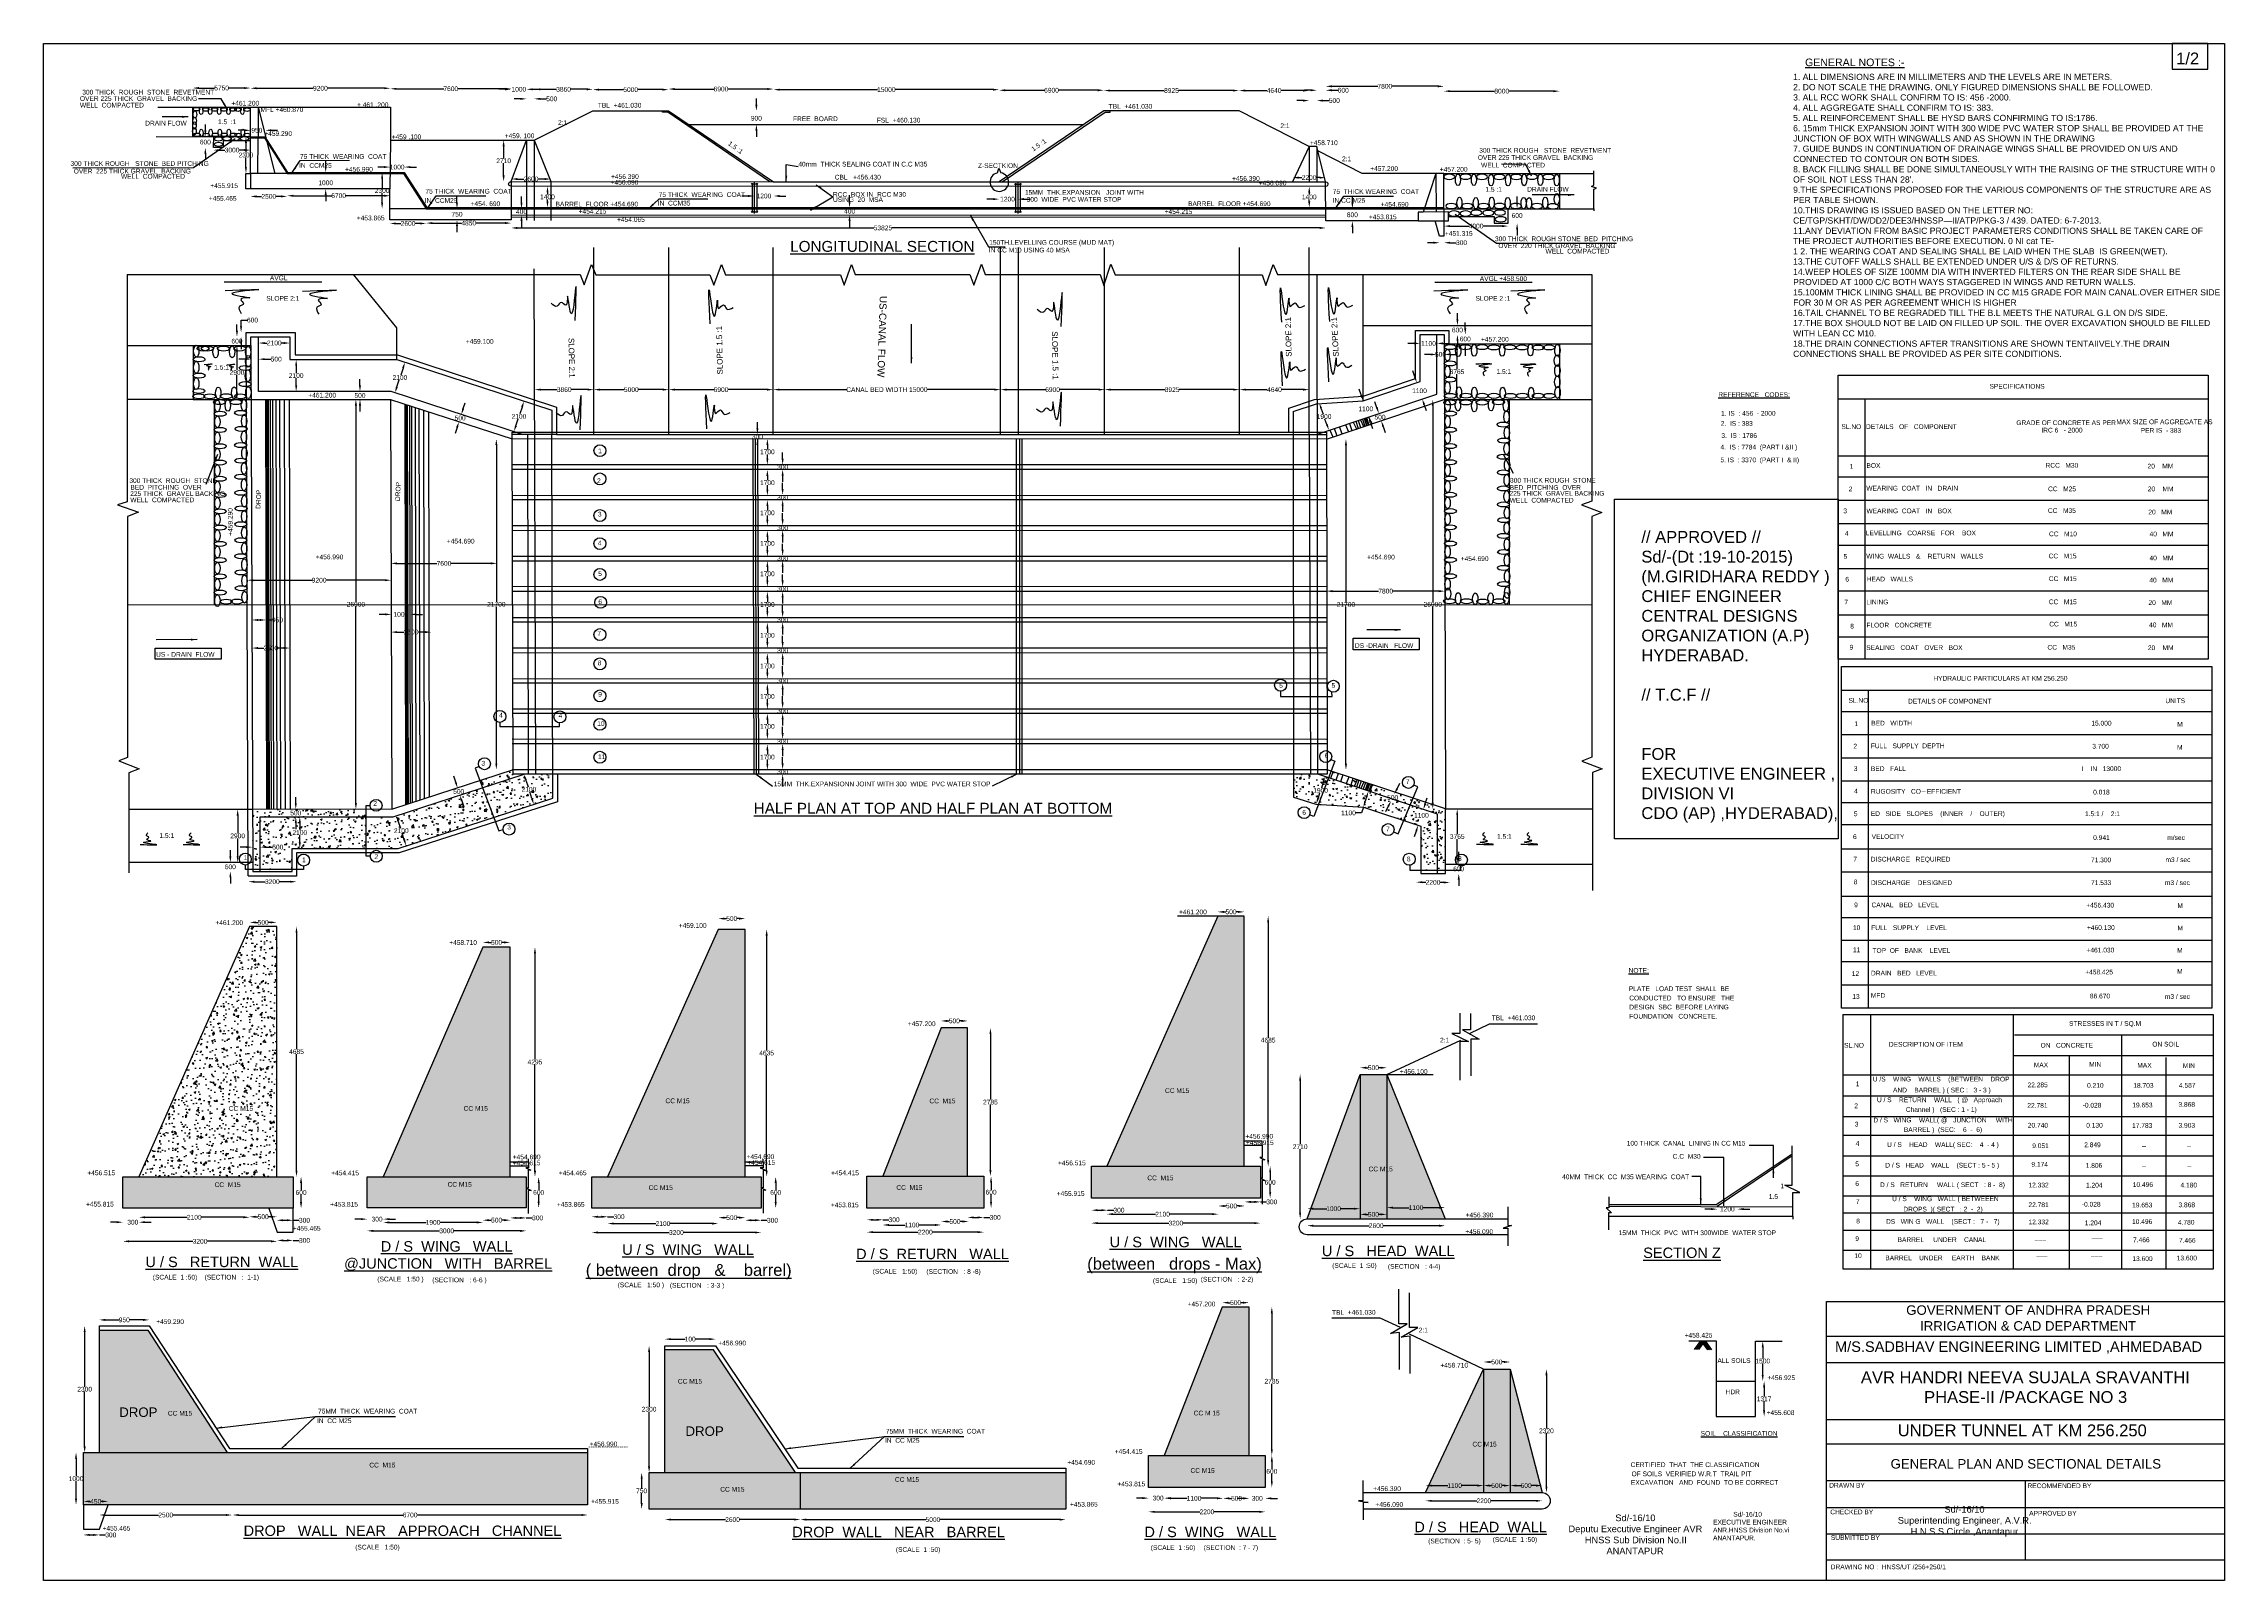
# Model space of a CAD drawing. Header units: inches. Extents: x 37936 to 42542, y -145 to 3102.
import ezdxf

# ---------------------------------------------------------------- set-up
doc = ezdxf.new("R2010")
doc.units = ezdxf.units.IN
doc.header["$MEASUREMENT"] = 0
for name, color, linetype in [('DIMENSIONS', 255, 'Continuous'), ('DRAWING', 2, 'Continuous'), ('TEXT', 1, 'Continuous')]:
    doc.layers.add(name, color=color, linetype=linetype)
doc.styles.get("Standard").update_dxf_attribs({"font": 'arial.ttf', "height": 10})
doc.dimstyles.get("Standard").update_dxf_attribs({"dimtxt": 12, "dimasz": 13, "dimexe": 0.18, "dimexo": 0.0625, "dimgap": 0.09, "dimtad": 0, "dimtih": 1, "dimtoh": 1, "dimdec": 4, "dimzin": 0, "dimdsep": 46, "dimtxsty": 'Standard', "dimcen": 0.09, "dimse1": 1, "dimse2": 1, "dimadec": 0, "dimazin": 0, "dimtfac": 1, "dimtdec": 4, "dimtofl": 0, "dimtmove": 0, "dimatfit": 3, "dimfxl": 1, "dimtolj": 1, "dimtzin": 0, "dimarcsym": 0})
pattern_1 = [(50, (0, 0), (35.86301, -3.137607), [3.75, -41.25]), (355, (0, 0), (-6.937567, 37.609607), [3, -33]), (100.4514, (2.99, -0.26), (28.92547, 34.471977), [3.18701, -35.057106]), (46.1842, (0, 10), (53.362052, -8.27595), [5.625, -61.875]), (96.6356, (4.447, 9.31), (46.733135, 48.705894), [4.780514, -52.58565]), (351.1842, (0, 10), (46.7331, 48.70593), [4.5, -49.5]), (21, (5, 7.5), (29.845353, -20.130945), [3.75, -41.25]), (326, (5, 7.5), (12.165767, 36.257502), [3, -33]), (71.4514, (7.487, 5.822), (42.01113, 16.126525), [3.18701, -35.057106]), (37.5, (0, 0), (0.6079928, 16.6446927), [0, -32.6, 0, -33.5, 0, -33.125]), (7.5, (0, 0), (13.153477, 19.7205856), [0, -19.1, 0, -31.85, 0, -12.625]), (327.5, (-11.15, 0), (26.691122, -1.1277436), [0, -12.5, 0, -39, 0, -51.75]), (317.5, (-16.15, 0), (29.159308, 5.005249), [0, -16.25, 0, -25.9, 0, -36.75])]

# ---------------------------------------------------------------- blocks, each defined once
blk = doc.blocks.new('*D1')
at = {"layer": 'Defpoints', "color": 0, "transparency": 16777216}
for p in [(38372.6, 3007.7), (38250.7, 2967.4), (38372.6, 2967.4)]:
    blk.add_point(p, dxfattribs=at)
at = {"layer": 'DIMENSIONS', "color": 0, "lineweight": -2, "transparency": 16777216}
for p, q in [((38263.7, 3007.7), (38296.7, 3007.7)), ((38359.6, 3007.7), (38326.7, 3007.7))]:
    blk.add_line(p, q, dxfattribs=at)
at = {"layer": 'DIMENSIONS', "color": 0, "transparency": 16777216}
for points in [[(38263.7, 3009.8), (38263.7, 3005.5), (38250.7, 3007.7)], [(38359.6, 3009.8), (38359.6, 3005.5), (38372.6, 3007.7)]]:
    blk.add_solid(points, dxfattribs=at)
at = {"layer": 'DIMENSIONS', "color": 0, "transparency": 16777216, "insert": (38311.7, 3007.7), "char_height": 10, "attachment_point": 5}
blk.add_mtext('\\A1;5750', dxfattribs=at)
blk = doc.blocks.new('*D2')
at = {"layer": 'Defpoints', "color": 0, "transparency": 16777216}
for p in [(38668.1, 3007.2), (38372.6, 2967.4), (38668.1, 2967.4)]:
    blk.add_point(p, dxfattribs=at)
at = {"layer": 'DIMENSIONS', "color": 0, "lineweight": -2, "transparency": 16777216}
for p, q in [((38385.6, 3007.2), (38505.4, 3007.2)), ((38655.1, 3007.2), (38535.4, 3007.2))]:
    blk.add_line(p, q, dxfattribs=at)
at = {"layer": 'DIMENSIONS', "color": 0, "transparency": 16777216}
for points in [[(38385.6, 3009.4), (38385.6, 3005.1), (38372.6, 3007.2)], [(38655.1, 3009.4), (38655.1, 3005.1), (38668.1, 3007.2)]]:
    blk.add_solid(points, dxfattribs=at)
at = {"layer": 'DIMENSIONS', "color": 0, "transparency": 16777216, "insert": (38520.4, 3007.2), "char_height": 10, "attachment_point": 5}
blk.add_mtext('\\A1;9200', dxfattribs=at)
blk = doc.blocks.new('*D3')
at = {"layer": 'Defpoints', "color": 0, "transparency": 16777216}
for p in [(38923.5, 3006.1), (38668.1, 2967.4), (38923.5, 2810.1)]:
    blk.add_point(p, dxfattribs=at)
at = {"layer": 'DIMENSIONS', "color": 0, "lineweight": -2, "transparency": 16777216}
for p, q in [((38681.1, 3006.1), (38780.9, 3006.1)), ((38910.5, 3006.1), (38810.8, 3006.1))]:
    blk.add_line(p, q, dxfattribs=at)
at = {"layer": 'DIMENSIONS', "color": 0, "transparency": 16777216}
for points in [[(38681.1, 3008.2), (38681.1, 3003.9), (38668.1, 3006.1)], [(38910.5, 3008.2), (38910.5, 3003.9), (38923.5, 3006.1)]]:
    blk.add_solid(points, dxfattribs=at)
at = {"layer": 'DIMENSIONS', "color": 0, "transparency": 16777216, "insert": (38795.8, 3006.1), "char_height": 10, "attachment_point": 5}
blk.add_mtext('\\A1;7600', dxfattribs=at)
blk = doc.blocks.new('*D4')
at = {"layer": 'Defpoints', "color": 0, "transparency": 16777216}
for p in [(38955.7, 3005), (38923.5, 2810.1), (38955.7, 2813.2)]:
    blk.add_point(p, dxfattribs=at)
at = {"layer": 'DIMENSIONS', "color": 0, "lineweight": -2, "transparency": 16777216}
for p, q in [((38910.5, 3005), (38897.5, 3005)), ((38968.7, 3005), (38981.7, 3005))]:
    blk.add_line(p, q, dxfattribs=at)
at = {"layer": 'DIMENSIONS', "color": 0, "transparency": 16777216}
for points in [[(38910.5, 3007.1), (38910.5, 3002.8), (38923.5, 3005)], [(38968.7, 3007.1), (38968.7, 3002.8), (38955.7, 3005)]]:
    blk.add_solid(points, dxfattribs=at)
at = {"layer": 'DIMENSIONS', "color": 0, "transparency": 16777216, "insert": (38939.6, 3005), "char_height": 10, "attachment_point": 5}
blk.add_mtext('\\A1;1000', dxfattribs=at)
blk = doc.blocks.new('*D5')
at = {"layer": 'Defpoints', "color": 0, "transparency": 16777216}
for p in [(38972, 2984.8), (38955.7, 2897.7), (38972, 2897.7)]:
    blk.add_point(p, dxfattribs=at)
at = {"layer": 'DIMENSIONS', "color": 0, "lineweight": -2, "transparency": 16777216}
for p, q in [((38942.7, 2984.8), (38929.7, 2984.8)), ((38985, 2984.8), (38998, 2984.8))]:
    blk.add_line(p, q, dxfattribs=at)
at = {"layer": 'DIMENSIONS', "color": 0, "transparency": 16777216}
for points in [[(38942.7, 2987), (38942.7, 2982.6), (38955.7, 2984.8)], [(38985, 2987), (38985, 2982.6), (38972, 2984.8)]]:
    blk.add_solid(points, dxfattribs=at)
at = {"layer": 'DIMENSIONS', "color": 0, "transparency": 16777216, "insert": (39009.1, 2984.8), "char_height": 10, "attachment_point": 5}
blk.add_mtext('\\A1;500', dxfattribs=at)
blk = doc.blocks.new('*D6')
at = {"layer": 'Defpoints', "color": 0, "transparency": 16777216}
for p in [(39096, 3005), (39096, 2959.4), (38972, 2897.7)]:
    blk.add_point(p, dxfattribs=at)
at = {"layer": 'DIMENSIONS', "color": 0, "lineweight": -2, "transparency": 16777216}
for p, q in [((38985, 3005), (39019, 3005)), ((39083, 3005), (39049, 3005))]:
    blk.add_line(p, q, dxfattribs=at)
at = {"layer": 'DIMENSIONS', "color": 0, "transparency": 16777216}
for points in [[(38985, 3007.1), (38985, 3002.8), (38972, 3005)], [(39083, 3007.1), (39083, 3002.8), (39096, 3005)]]:
    blk.add_solid(points, dxfattribs=at)
at = {"layer": 'DIMENSIONS', "color": 0, "transparency": 16777216, "insert": (39034, 3005), "char_height": 10, "attachment_point": 5}
blk.add_mtext('\\A1;3860', dxfattribs=at)
blk = doc.blocks.new('*D7')
at = {"layer": 'Defpoints', "color": 0, "transparency": 16777216}
for p in [(39255.5, 3004.3), (39096, 2959.4), (39255.5, 2959.4)]:
    blk.add_point(p, dxfattribs=at)
at = {"layer": 'DIMENSIONS', "color": 0, "lineweight": -2, "transparency": 16777216}
for p, q in [((39109, 3004.3), (39160.8, 3004.3)), ((39242.5, 3004.3), (39190.8, 3004.3))]:
    blk.add_line(p, q, dxfattribs=at)
at = {"layer": 'DIMENSIONS', "color": 0, "transparency": 16777216}
for points in [[(39109, 3006.5), (39109, 3002.1), (39096, 3004.3)], [(39242.5, 3006.5), (39242.5, 3002.1), (39255.5, 3004.3)]]:
    blk.add_solid(points, dxfattribs=at)
at = {"layer": 'DIMENSIONS', "color": 0, "transparency": 16777216, "insert": (39175.8, 3004.3), "char_height": 10, "attachment_point": 5}
blk.add_mtext('\\A1;5000', dxfattribs=at)
blk = doc.blocks.new('*D8')
at = {"layer": 'Defpoints', "color": 0, "transparency": 16777216}
for p in [(39477.5, 3005.6), (39255.5, 2959.4), (39477.5, 2809.8)]:
    blk.add_point(p, dxfattribs=at)
at = {"layer": 'DIMENSIONS', "color": 0, "lineweight": -2, "transparency": 16777216}
for p, q in [((39268.5, 3005.6), (39351.5, 3005.6)), ((39464.5, 3005.6), (39381.6, 3005.6))]:
    blk.add_line(p, q, dxfattribs=at)
at = {"layer": 'DIMENSIONS', "color": 0, "transparency": 16777216}
for points in [[(39268.5, 3007.8), (39268.5, 3003.4), (39255.5, 3005.6)], [(39464.5, 3007.8), (39464.5, 3003.4), (39477.5, 3005.6)]]:
    blk.add_solid(points, dxfattribs=at)
at = {"layer": 'DIMENSIONS', "color": 0, "transparency": 16777216, "insert": (39366.5, 3005.6), "char_height": 10, "attachment_point": 5}
blk.add_mtext('\\A1;6900', dxfattribs=at)
blk = doc.blocks.new('*D9')
at = {"layer": 'Defpoints', "color": 0, "transparency": 16777216}
for p in [(39953.8, 3004.3), (39477.5, 2809.8), (39953.8, 2809.6)]:
    blk.add_point(p, dxfattribs=at)
at = {"layer": 'DIMENSIONS', "color": 0, "lineweight": -2, "transparency": 16777216}
for p, q in [((39490.5, 3004.3), (39697.3, 3004.3)), ((39940.8, 3004.3), (39734.1, 3004.3))]:
    blk.add_line(p, q, dxfattribs=at)
at = {"layer": 'DIMENSIONS', "color": 0, "transparency": 16777216}
for points in [[(39490.5, 3006.4), (39490.5, 3002.1), (39477.5, 3004.3)], [(39940.8, 3006.4), (39940.8, 3002.1), (39953.8, 3004.3)]]:
    blk.add_solid(points, dxfattribs=at)
at = {"layer": 'DIMENSIONS', "color": 0, "transparency": 16777216, "insert": (39715.7, 3004.3), "char_height": 10, "attachment_point": 5}
blk.add_mtext('\\A1;15000', dxfattribs=at)
blk = doc.blocks.new('*D10')
at = {"layer": 'Defpoints', "color": 0, "transparency": 16777216}
for p in [(40175.2, 3003), (40175.2, 2959.3), (39953.8, 2809.6)]:
    blk.add_point(p, dxfattribs=at)
at = {"layer": 'DIMENSIONS', "color": 0, "lineweight": -2, "transparency": 16777216}
for p, q in [((39966.8, 3003), (40049.5, 3003)), ((40162.2, 3003), (40079.6, 3003))]:
    blk.add_line(p, q, dxfattribs=at)
at = {"layer": 'DIMENSIONS', "color": 0, "transparency": 16777216}
for points in [[(39966.8, 3005.1), (39966.8, 3000.8), (39953.8, 3003)], [(40162.2, 3005.1), (40162.2, 3000.8), (40175.2, 3003)]]:
    blk.add_solid(points, dxfattribs=at)
at = {"layer": 'DIMENSIONS', "color": 0, "transparency": 16777216, "insert": (40064.5, 3003), "char_height": 10, "attachment_point": 5}
blk.add_mtext('\\A1;6900', dxfattribs=at)
blk = doc.blocks.new('*D11')
at = {"layer": 'Defpoints', "color": 0, "transparency": 16777216}
for p in [(40460.6, 3002.4), (40175.2, 2959.3), (40460.6, 2959.3)]:
    blk.add_point(p, dxfattribs=at)
at = {"layer": 'DIMENSIONS', "color": 0, "lineweight": -2, "transparency": 16777216}
for p, q in [((40188.2, 3002.4), (40302.8, 3002.4)), ((40447.6, 3002.4), (40333, 3002.4))]:
    blk.add_line(p, q, dxfattribs=at)
at = {"layer": 'DIMENSIONS', "color": 0, "transparency": 16777216}
for points in [[(40188.2, 3004.5), (40188.2, 3000.2), (40175.2, 3002.4)], [(40447.6, 3004.5), (40447.6, 3000.2), (40460.6, 3002.4)]]:
    blk.add_solid(points, dxfattribs=at)
at = {"layer": 'DIMENSIONS', "color": 0, "transparency": 16777216, "insert": (40317.9, 3002.4), "char_height": 10, "attachment_point": 5}
blk.add_mtext('\\A1;8925', dxfattribs=at)
blk = doc.blocks.new('*D12')
at = {"layer": 'Defpoints', "color": 0, "transparency": 16777216}
for p in [(40608.9, 3002.4), (40460.6, 2959.3), (40608.9, 2884.1)]:
    blk.add_point(p, dxfattribs=at)
at = {"layer": 'DIMENSIONS', "color": 0, "lineweight": -2, "transparency": 16777216}
for p, q in [((40473.6, 3002.4), (40519.5, 3002.4)), ((40595.9, 3002.4), (40549.9, 3002.4))]:
    blk.add_line(p, q, dxfattribs=at)
at = {"layer": 'DIMENSIONS', "color": 0, "transparency": 16777216}
for points in [[(40473.6, 3004.5), (40473.6, 3000.2), (40460.6, 3002.4)], [(40595.9, 3004.5), (40595.9, 3000.2), (40608.9, 3002.4)]]:
    blk.add_solid(points, dxfattribs=at)
at = {"layer": 'DIMENSIONS', "color": 0, "transparency": 16777216, "insert": (40534.7, 3002.4), "char_height": 10, "attachment_point": 5}
blk.add_mtext('\\A1;4640', dxfattribs=at)
blk = doc.blocks.new('*D13')
at = {"layer": 'Defpoints', "color": 0, "transparency": 16777216}
for p in [(40624.8, 2981.2), (40608.9, 2884.1), (40624.8, 2884.1)]:
    blk.add_point(p, dxfattribs=at)
at = {"layer": 'DIMENSIONS', "color": 0, "lineweight": -2, "transparency": 16777216}
for p, q in [((40595.9, 2981.2), (40582.9, 2981.2)), ((40637.8, 2981.2), (40650.8, 2981.2))]:
    blk.add_line(p, q, dxfattribs=at)
at = {"layer": 'DIMENSIONS', "color": 0, "transparency": 16777216}
for points in [[(40595.9, 2983.3), (40595.9, 2979), (40608.9, 2981.2)], [(40637.8, 2983.3), (40637.8, 2979), (40624.8, 2981.2)]]:
    blk.add_solid(points, dxfattribs=at)
at = {"layer": 'DIMENSIONS', "color": 0, "transparency": 16777216, "insert": (40661.9, 2981.2), "char_height": 10, "attachment_point": 5}
blk.add_mtext('\\A1;500', dxfattribs=at)
blk = doc.blocks.new('*D14')
at = {"layer": 'Defpoints', "color": 0, "transparency": 16777216}
for p in [(40643.6, 3003), (40624.8, 2809.4), (40643.6, 2809.5)]:
    blk.add_point(p, dxfattribs=at)
at = {"layer": 'DIMENSIONS', "color": 0, "lineweight": -2, "transparency": 16777216}
for p, q in [((40611.8, 3003), (40598.8, 3003)), ((40656.6, 3003), (40669.6, 3003))]:
    blk.add_line(p, q, dxfattribs=at)
at = {"layer": 'DIMENSIONS', "color": 0, "transparency": 16777216}
for points in [[(40611.8, 3005.2), (40611.8, 3000.8), (40624.8, 3003)], [(40656.6, 3005.2), (40656.6, 3000.8), (40643.6, 3003)]]:
    blk.add_solid(points, dxfattribs=at)
at = {"layer": 'DIMENSIONS', "color": 0, "transparency": 16777216, "insert": (40680.7, 3003), "char_height": 10, "attachment_point": 5}
blk.add_mtext('\\A1;600', dxfattribs=at)
blk = doc.blocks.new('*D15')
at = {"layer": 'Defpoints', "color": 0, "transparency": 16777216}
for p in [(40893.4, 3011.3), (40893.4, 2827.2), (40643.6, 2809.5)]:
    blk.add_point(p, dxfattribs=at)
at = {"layer": 'DIMENSIONS', "color": 0, "lineweight": -2, "transparency": 16777216}
for p, q in [((40656.6, 3011.3), (40753.5, 3011.3)), ((40880.4, 3011.3), (40783.4, 3011.3))]:
    blk.add_line(p, q, dxfattribs=at)
at = {"layer": 'DIMENSIONS', "color": 0, "transparency": 16777216}
for points in [[(40656.6, 3013.4), (40656.6, 3009.1), (40643.6, 3011.3)], [(40880.4, 3013.4), (40880.4, 3009.1), (40893.4, 3011.3)]]:
    blk.add_solid(points, dxfattribs=at)
at = {"layer": 'DIMENSIONS', "color": 0, "transparency": 16777216, "insert": (40768.5, 3011.3), "char_height": 10, "attachment_point": 5}
blk.add_mtext('\\A1;7800', dxfattribs=at)
blk = doc.blocks.new('*D16')
at = {"layer": 'Defpoints', "color": 0, "transparency": 16777216}
for p in [(41137.5, 3001.1), (40893.4, 2827.2), (41137.5, 2827.2)]:
    blk.add_point(p, dxfattribs=at)
at = {"layer": 'DIMENSIONS', "color": 0, "lineweight": -2, "transparency": 16777216}
for p, q in [((40906.4, 3001.1), (41000.4, 3001.1)), ((41124.5, 3001.1), (41030.4, 3001.1))]:
    blk.add_line(p, q, dxfattribs=at)
at = {"layer": 'DIMENSIONS', "color": 0, "transparency": 16777216}
for points in [[(40906.4, 3003.2), (40906.4, 2998.9), (40893.4, 3001.1)], [(41124.5, 3003.2), (41124.5, 2998.9), (41137.5, 3001.1)]]:
    blk.add_solid(points, dxfattribs=at)
at = {"layer": 'DIMENSIONS', "color": 0, "transparency": 16777216, "insert": (41015.4, 3001.1), "char_height": 10, "attachment_point": 5}
blk.add_mtext('\\A1;8000', dxfattribs=at)
blk = doc.blocks.new('*D17')
at = {"layer": 'Defpoints', "color": 0, "transparency": 16777216}
for p in [(38295, 2905), (38277.4, 2881.9), (38295, 2881.9)]:
    blk.add_point(p, dxfattribs=at)
at = {"layer": 'DIMENSIONS', "color": 0, "lineweight": -2, "transparency": 16777216}
for p, q in [((38277.4, 2918), (38277.4, 2931)), ((38277.4, 2868.9), (38277.4, 2855.9))]:
    blk.add_line(p, q, dxfattribs=at)
at = {"layer": 'DIMENSIONS', "color": 0, "transparency": 16777216}
for points in [[(38275.2, 2918), (38279.5, 2918), (38277.4, 2905)], [(38275.2, 2868.9), (38279.5, 2868.9), (38277.4, 2881.9)]]:
    blk.add_solid(points, dxfattribs=at)
at = {"layer": 'DIMENSIONS', "color": 0, "transparency": 16777216, "insert": (38277.4, 2893.5), "char_height": 10, "attachment_point": 5}
blk.add_mtext('\\A1;600', dxfattribs=at)
blk = doc.blocks.new('*D18')
at = {"layer": 'Defpoints', "color": 0, "transparency": 16777216}
for p in [(38295, 2881.9), (38372.6, 2876.6), (38372.6, 2875.8)]:
    blk.add_point(p, dxfattribs=at)
at = {"layer": 'DIMENSIONS', "color": 0, "lineweight": -2, "transparency": 16777216}
for p, q in [((38308, 2876.6), (38318.8, 2876.6)), ((38359.6, 2876.6), (38348.8, 2876.6))]:
    blk.add_line(p, q, dxfattribs=at)
at = {"layer": 'DIMENSIONS', "color": 0, "transparency": 16777216}
for points in [[(38308, 2878.8), (38308, 2874.4), (38295, 2876.6)], [(38359.6, 2878.8), (38359.6, 2874.4), (38372.6, 2876.6)]]:
    blk.add_solid(points, dxfattribs=at)
at = {"layer": 'DIMENSIONS', "color": 0, "transparency": 16777216, "insert": (38333.8, 2876.6), "char_height": 10, "attachment_point": 5}
blk.add_mtext('\\A1;3000', dxfattribs=at)
blk = doc.blocks.new('*D19')
at = {"layer": 'Defpoints', "color": 0, "transparency": 16777216}
for p in [(38365.6, 2904.9), (38363.2, 2827.3), (38365.6, 2827.3)]:
    blk.add_point(p, dxfattribs=at)
at = {"layer": 'DIMENSIONS', "color": 0, "lineweight": -2, "transparency": 16777216}
for p, q in [((38363.2, 2891.9), (38363.2, 2871.3)), ((38363.2, 2840.3), (38363.2, 2860.9))]:
    blk.add_line(p, q, dxfattribs=at)
at = {"layer": 'DIMENSIONS', "color": 0, "transparency": 16777216}
for points in [[(38361, 2891.9), (38365.3, 2891.9), (38363.2, 2904.9)], [(38361, 2840.3), (38365.3, 2840.3), (38363.2, 2827.3)]]:
    blk.add_solid(points, dxfattribs=at)
at = {"layer": 'DIMENSIONS', "color": 0, "transparency": 16777216, "insert": (38363.2, 2866.1), "char_height": 10, "attachment_point": 5}
blk.add_mtext('\\A1;2300', dxfattribs=at)
blk = doc.blocks.new('*D20')
at = {"layer": 'Defpoints', "color": 0, "transparency": 16777216}
for p in [(38372.5, 2908.4), (38404.1, 2918.4), (38404.1, 2908.4)]:
    blk.add_point(p, dxfattribs=at)
at = {"layer": 'DIMENSIONS', "color": 0, "lineweight": -2, "transparency": 16777216}
for p, q in [((38359.5, 2918.4), (38346.5, 2918.4)), ((38417.1, 2918.4), (38430.1, 2918.4))]:
    blk.add_line(p, q, dxfattribs=at)
at = {"layer": 'DIMENSIONS', "color": 0, "transparency": 16777216}
for points in [[(38359.5, 2920.6), (38359.5, 2916.2), (38372.5, 2918.4)], [(38417.1, 2920.6), (38417.1, 2916.2), (38404.1, 2918.4)]]:
    blk.add_solid(points, dxfattribs=at)
at = {"layer": 'DIMENSIONS', "color": 0, "transparency": 16777216, "insert": (38386.1, 2918.4), "char_height": 10, "attachment_point": 5}
blk.add_mtext('\\A1;950', dxfattribs=at)
blk = doc.blocks.new('*D21')
at = {"layer": 'Defpoints', "color": 0, "transparency": 16777216}
for p in [(38529.4, 2829.3), (38529.4, 2794.4), (38531.6, 2794.4)]:
    blk.add_point(p, dxfattribs=at)
at = {"layer": 'DIMENSIONS', "color": 0, "lineweight": -2, "transparency": 16777216}
for p, q in [((38531.6, 2842.3), (38531.6, 2855.3)), ((38531.6, 2781.4), (38531.6, 2768.4))]:
    blk.add_line(p, q, dxfattribs=at)
at = {"layer": 'DIMENSIONS', "color": 0, "transparency": 16777216}
for points in [[(38529.4, 2842.3), (38533.8, 2842.3), (38531.6, 2829.3)], [(38529.4, 2781.4), (38533.8, 2781.4), (38531.6, 2794.4)]]:
    blk.add_solid(points, dxfattribs=at)
at = {"layer": 'DIMENSIONS', "color": 0, "transparency": 16777216, "insert": (38531.6, 2807.4), "char_height": 10, "attachment_point": 5}
blk.add_mtext('\\A1;1000', dxfattribs=at)
blk = doc.blocks.new('*D22')
at = {"layer": 'Defpoints', "color": 0, "transparency": 16777216}
for p in [(38372.6, 2827.3), (38450.1, 2827), (38450.1, 2778.7)]:
    blk.add_point(p, dxfattribs=at)
at = {"layer": 'DIMENSIONS', "color": 0, "lineweight": -2, "transparency": 16777216}
for p, q in [((38385.6, 2778.7), (38396.3, 2778.7)), ((38437.1, 2778.7), (38426.4, 2778.7))]:
    blk.add_line(p, q, dxfattribs=at)
at = {"layer": 'DIMENSIONS', "color": 0, "transparency": 16777216}
for points in [[(38385.6, 2780.9), (38385.6, 2776.5), (38372.6, 2778.7)], [(38437.1, 2780.9), (38437.1, 2776.5), (38450.1, 2778.7)]]:
    blk.add_solid(points, dxfattribs=at)
at = {"layer": 'DIMENSIONS', "color": 0, "transparency": 16777216, "insert": (38411.4, 2778.7), "char_height": 10, "attachment_point": 5}
blk.add_mtext('\\A1;2500', dxfattribs=at)
blk = doc.blocks.new('*D23')
at = {"layer": 'Defpoints', "color": 0, "transparency": 16777216}
for p in [(38450.1, 2827), (38667.6, 2827), (38667.6, 2780.1)]:
    blk.add_point(p, dxfattribs=at)
at = {"layer": 'DIMENSIONS', "color": 0, "lineweight": -2, "transparency": 16777216}
for p, q in [((38463.1, 2780.1), (38543.8, 2780.1)), ((38654.6, 2780.1), (38573.9, 2780.1))]:
    blk.add_line(p, q, dxfattribs=at)
at = {"layer": 'DIMENSIONS', "color": 0, "transparency": 16777216}
for points in [[(38463.1, 2782.3), (38463.1, 2778), (38450.1, 2780.1)], [(38654.6, 2782.3), (38654.6, 2778), (38667.6, 2780.1)]]:
    blk.add_solid(points, dxfattribs=at)
at = {"layer": 'DIMENSIONS', "color": 0, "transparency": 16777216, "insert": (38558.9, 2780.1), "char_height": 10, "attachment_point": 5}
blk.add_mtext('\\A1;6700', dxfattribs=at)
blk = doc.blocks.new('*D24')
at = {"layer": 'Defpoints', "color": 0, "transparency": 16777216}
for p in [(38653.8, 2829.3), (38650.8, 2752.8), (38667.3, 2752.8)]:
    blk.add_point(p, dxfattribs=at)
at = {"layer": 'DIMENSIONS', "color": 0, "lineweight": -2, "transparency": 16777216}
for p, q in [((38650.8, 2816.3), (38650.8, 2796.2)), ((38650.8, 2765.8), (38650.8, 2785.8))]:
    blk.add_line(p, q, dxfattribs=at)
at = {"layer": 'DIMENSIONS', "color": 0, "transparency": 16777216}
for points in [[(38648.6, 2816.3), (38652.9, 2816.3), (38650.8, 2829.3)], [(38648.6, 2765.8), (38652.9, 2765.8), (38650.8, 2752.8)]]:
    blk.add_solid(points, dxfattribs=at)
at = {"layer": 'DIMENSIONS', "color": 0, "transparency": 16777216, "insert": (38650.8, 2791), "char_height": 10, "attachment_point": 5}
blk.add_mtext('\\A1;2300', dxfattribs=at)
blk = doc.blocks.new('*D25')
at = {"layer": 'Defpoints', "color": 0, "transparency": 16777216}
for p in [(38667.6, 2829.3), (38697.6, 2840.7), (38697.6, 2829.3)]:
    blk.add_point(p, dxfattribs=at)
at = {"layer": 'DIMENSIONS', "color": 0, "lineweight": -2, "transparency": 16777216}
for p, q in [((38654.6, 2840.7), (38641.6, 2840.7)), ((38710.6, 2840.7), (38723.6, 2840.7))]:
    blk.add_line(p, q, dxfattribs=at)
at = {"layer": 'DIMENSIONS', "color": 0, "transparency": 16777216}
for points in [[(38654.6, 2842.9), (38654.6, 2838.6), (38667.6, 2840.7)], [(38710.6, 2842.9), (38710.6, 2838.6), (38697.6, 2840.7)]]:
    blk.add_solid(points, dxfattribs=at)
at = {"layer": 'DIMENSIONS', "color": 0, "transparency": 16777216, "insert": (38682.6, 2840.7), "char_height": 10, "attachment_point": 5}
blk.add_mtext('\\A1;1000', dxfattribs=at)
blk = doc.blocks.new('*D26')
at = {"layer": 'Defpoints', "color": 0, "transparency": 16777216}
for p in [(38667.3, 2729), (38744, 2752.8), (38744, 2721.6)]:
    blk.add_point(p, dxfattribs=at)
at = {"layer": 'DIMENSIONS', "color": 0, "lineweight": -2, "transparency": 16777216}
for p, q in [((38680.3, 2721.6), (38690.6, 2721.6)), ((38731, 2721.6), (38720.7, 2721.6))]:
    blk.add_line(p, q, dxfattribs=at)
at = {"layer": 'DIMENSIONS', "color": 0, "transparency": 16777216}
for points in [[(38680.3, 2723.7), (38680.3, 2719.4), (38667.3, 2721.6)], [(38731, 2723.7), (38731, 2719.4), (38744, 2721.6)]]:
    blk.add_solid(points, dxfattribs=at)
at = {"layer": 'DIMENSIONS', "color": 0, "transparency": 16777216, "insert": (38705.6, 2721.6), "char_height": 10, "attachment_point": 5}
blk.add_mtext('\\A1;2600', dxfattribs=at)
blk = doc.blocks.new('*D27')
at = {"layer": 'Defpoints', "color": 0, "transparency": 16777216}
for p in [(38744, 2752.8), (38923.5, 2752.8), (38923.5, 2722.4)]:
    blk.add_point(p, dxfattribs=at)
at = {"layer": 'DIMENSIONS', "color": 0, "lineweight": -2, "transparency": 16777216}
for p, q in [((38757, 2722.4), (38818.5, 2722.4)), ((38910.5, 2722.4), (38848.9, 2722.4))]:
    blk.add_line(p, q, dxfattribs=at)
at = {"layer": 'DIMENSIONS', "color": 0, "transparency": 16777216}
for points in [[(38757, 2724.6), (38757, 2720.2), (38744, 2722.4)], [(38910.5, 2724.6), (38910.5, 2720.2), (38923.5, 2722.4)]]:
    blk.add_solid(points, dxfattribs=at)
at = {"layer": 'DIMENSIONS', "color": 0, "transparency": 16777216, "insert": (38833.7, 2722.4), "char_height": 10, "attachment_point": 5}
blk.add_mtext('\\A1;4850', dxfattribs=at)
blk = doc.blocks.new('*D28')
at = {"layer": 'Defpoints', "color": 0, "transparency": 16777216}
for p in [(38808.9, 2729), (38840.9, 2752.8), (38840.9, 2729)]:
    blk.add_point(p, dxfattribs=at)
at = {"layer": 'DIMENSIONS', "color": 0, "lineweight": -2, "transparency": 16777216}
for p, q in [((38808.9, 2765.8), (38808.9, 2778.8)), ((38808.9, 2716), (38808.9, 2703))]:
    blk.add_line(p, q, dxfattribs=at)
at = {"layer": 'DIMENSIONS', "color": 0, "transparency": 16777216}
for points in [[(38806.7, 2765.8), (38811, 2765.8), (38808.9, 2752.8)], [(38806.7, 2716), (38811, 2716), (38808.9, 2729)]]:
    blk.add_solid(points, dxfattribs=at)
at = {"layer": 'DIMENSIONS', "color": 0, "transparency": 16777216, "insert": (38808.9, 2740.9), "char_height": 10, "attachment_point": 5}
blk.add_mtext('\\A1;750', dxfattribs=at)
blk = doc.blocks.new('*D29')
at = {"layer": 'Defpoints', "color": 0, "transparency": 16777216}
for p in [(38955.7, 2897.7), (38907.4, 2810.1), (38955.7, 2810.1)]:
    blk.add_point(p, dxfattribs=at)
at = {"layer": 'DIMENSIONS', "color": 0, "lineweight": -2, "transparency": 16777216}
for p, q in [((38907.4, 2884.7), (38907.4, 2859.1)), ((38907.4, 2823.1), (38907.4, 2848.7))]:
    blk.add_line(p, q, dxfattribs=at)
at = {"layer": 'DIMENSIONS', "color": 0, "transparency": 16777216}
for points in [[(38905.2, 2884.7), (38909.6, 2884.7), (38907.4, 2897.7)], [(38905.2, 2823.1), (38909.6, 2823.1), (38907.4, 2810.1)]]:
    blk.add_solid(points, dxfattribs=at)
at = {"layer": 'DIMENSIONS', "color": 0, "transparency": 16777216, "insert": (38907.4, 2853.9), "char_height": 10, "attachment_point": 5}
blk.add_mtext('\\A1;2710', dxfattribs=at)
blk = doc.blocks.new('*D30')
at = {"layer": 'Defpoints', "color": 0, "transparency": 16777216}
for p in [(38923.5, 2810.1), (39007.2, 2815.5), (39007.2, 2810)]:
    blk.add_point(p, dxfattribs=at)
at = {"layer": 'DIMENSIONS', "color": 0, "lineweight": -2, "transparency": 16777216}
for p, q in [((38936.5, 2815.5), (38950.3, 2815.5)), ((38994.2, 2815.5), (38980.4, 2815.5))]:
    blk.add_line(p, q, dxfattribs=at)
at = {"layer": 'DIMENSIONS', "color": 0, "transparency": 16777216}
for points in [[(38936.5, 2817.6), (38936.5, 2813.3), (38923.5, 2815.5)], [(38994.2, 2817.6), (38994.2, 2813.3), (39007.2, 2815.5)]]:
    blk.add_solid(points, dxfattribs=at)
at = {"layer": 'DIMENSIONS', "color": 0, "transparency": 16777216, "insert": (38965.3, 2815.5), "char_height": 10, "attachment_point": 5}
blk.add_mtext('\\A1;2600', dxfattribs=at)
blk = doc.blocks.new('*D31')
at = {"layer": 'Defpoints', "color": 0, "transparency": 16777216}
for p in [(39007.2, 2800.1), (39000, 2755.3), (39007.2, 2755.3)]:
    blk.add_point(p, dxfattribs=at)
at = {"layer": 'DIMENSIONS', "color": 0, "lineweight": -2, "transparency": 16777216}
for p, q in [((39000, 2787.1), (39000, 2782.9)), ((39000, 2768.3), (39000, 2772.5))]:
    blk.add_line(p, q, dxfattribs=at)
at = {"layer": 'DIMENSIONS', "color": 0, "transparency": 16777216}
for points in [[(38997.9, 2787.1), (39002.2, 2787.1), (39000, 2800.1)], [(38997.9, 2768.3), (39002.2, 2768.3), (39000, 2755.3)]]:
    blk.add_solid(points, dxfattribs=at)
at = {"layer": 'DIMENSIONS', "color": 0, "transparency": 16777216, "insert": (39000, 2777.7), "char_height": 10, "attachment_point": 5}
blk.add_mtext('\\A1;1400', dxfattribs=at)
blk = doc.blocks.new('*D32')
at = {"layer": 'Defpoints', "color": 0, "transparency": 16777216}
for p in [(38945.1, 2752.8), (38945.1, 2740), (38945.1, 2740)]:
    blk.add_point(p, dxfattribs=at)
at = {"layer": 'DIMENSIONS', "color": 0, "lineweight": -2, "transparency": 16777216}
for p, q in [((38945.1, 2765.8), (38945.1, 2778.8)), ((38945.1, 2727), (38945.1, 2714))]:
    blk.add_line(p, q, dxfattribs=at)
at = {"layer": 'DIMENSIONS', "color": 0, "transparency": 16777216}
for points in [[(38943, 2765.8), (38947.3, 2765.8), (38945.1, 2752.8)], [(38943, 2727), (38947.3, 2727), (38945.1, 2740)]]:
    blk.add_solid(points, dxfattribs=at)
at = {"layer": 'DIMENSIONS', "color": 0, "transparency": 16777216, "insert": (38945.1, 2746.4), "char_height": 10, "attachment_point": 5}
blk.add_mtext('\\A1;400', dxfattribs=at)
blk = doc.blocks.new('*D33')
at = {"layer": 'Defpoints', "color": 0, "transparency": 16777216}
for p in [(39477.5, 2809.8), (39436.8, 2780.4), (39477.5, 2779.6)]:
    blk.add_point(p, dxfattribs=at)
at = {"layer": 'DIMENSIONS', "color": 0, "lineweight": -2, "transparency": 16777216}
for p, q in [((39423.8, 2779.6), (39410.8, 2779.6)), ((39490.5, 2779.6), (39503.5, 2779.6))]:
    blk.add_line(p, q, dxfattribs=at)
at = {"layer": 'DIMENSIONS', "color": 0, "transparency": 16777216}
for points in [[(39423.8, 2781.8), (39423.8, 2777.4), (39436.8, 2779.6)], [(39490.5, 2781.8), (39490.5, 2777.4), (39477.5, 2779.6)]]:
    blk.add_solid(points, dxfattribs=at)
at = {"layer": 'DIMENSIONS', "color": 0, "transparency": 16777216, "insert": (39457.2, 2779.6), "char_height": 10, "attachment_point": 5}
blk.add_mtext('\\A1;1200', dxfattribs=at)
blk = doc.blocks.new('*D34')
at = {"layer": 'Defpoints', "color": 0, "transparency": 16777216}
for p in [(38923.5, 2729), (40643.8, 2726.8), (40643.8, 2712.1)]:
    blk.add_point(p, dxfattribs=at)
at = {"layer": 'DIMENSIONS', "color": 0, "lineweight": -2, "transparency": 16777216}
for p, q in [((38936.5, 2712.1), (39689.5, 2712.1)), ((40630.8, 2712.1), (39727.4, 2712.1))]:
    blk.add_line(p, q, dxfattribs=at)
at = {"layer": 'DIMENSIONS', "color": 0, "transparency": 16777216}
for points in [[(38936.5, 2714.2), (38936.5, 2709.9), (38923.5, 2712.1)], [(40630.8, 2714.2), (40630.8, 2709.9), (40643.8, 2712.1)]]:
    blk.add_solid(points, dxfattribs=at)
at = {"layer": 'DIMENSIONS', "color": 0, "transparency": 16777216, "insert": (39708.5, 2712.1), "char_height": 10, "attachment_point": 5}
blk.add_mtext('\\A1;53825', dxfattribs=at)
blk = doc.blocks.new('*D35')
at = {"layer": 'Defpoints', "color": 0, "transparency": 16777216}
for p in [(39628.1, 2755.3), (39628.1, 2739.8), (39638, 2739.8)]:
    blk.add_point(p, dxfattribs=at)
at = {"layer": 'DIMENSIONS', "color": 0, "lineweight": -2, "transparency": 16777216}
for p, q in [((39638, 2768.3), (39638, 2781.3)), ((39638, 2726.8), (39638, 2713.8))]:
    blk.add_line(p, q, dxfattribs=at)
at = {"layer": 'DIMENSIONS', "color": 0, "transparency": 16777216}
for points in [[(39635.8, 2768.3), (39640.2, 2768.3), (39638, 2755.3)], [(39635.8, 2726.8), (39640.2, 2726.8), (39638, 2739.8)]]:
    blk.add_solid(points, dxfattribs=at)
at = {"layer": 'DIMENSIONS', "color": 0, "transparency": 16777216, "insert": (39638, 2747.5), "char_height": 10, "attachment_point": 5}
blk.add_mtext('\\A1;400', dxfattribs=at)
blk = doc.blocks.new('*D36')
at = {"layer": 'Defpoints', "color": 0, "transparency": 16777216}
for p in [(39953.8, 2809.6), (39993.3, 2809.6), (39993.3, 2773)]:
    blk.add_point(p, dxfattribs=at)
at = {"layer": 'DIMENSIONS', "color": 0, "lineweight": -2, "transparency": 16777216}
for p, q in [((39940.8, 2773), (39927.8, 2773)), ((40006.3, 2773), (40019.3, 2773))]:
    blk.add_line(p, q, dxfattribs=at)
at = {"layer": 'DIMENSIONS', "color": 0, "transparency": 16777216}
for points in [[(39940.8, 2775.2), (39940.8, 2770.8), (39953.8, 2773)], [(40006.3, 2775.2), (40006.3, 2770.8), (39993.3, 2773)]]:
    blk.add_solid(points, dxfattribs=at)
at = {"layer": 'DIMENSIONS', "color": 0, "transparency": 16777216, "insert": (39973.6, 2773), "char_height": 10, "attachment_point": 5}
blk.add_mtext('\\A1;1200.', dxfattribs=at)
blk = doc.blocks.new('*D37')
at = {"layer": 'Defpoints', "color": 0, "transparency": 16777216}
for p in [(40643.6, 2818.4), (40643.6, 2809.6), (40573.4, 2809.4)]:
    blk.add_point(p, dxfattribs=at)
at = {"layer": 'DIMENSIONS', "color": 0, "lineweight": -2, "transparency": 16777216}
for p, q in [((40586.4, 2818.4), (40593.4, 2818.4)), ((40630.6, 2818.4), (40623.6, 2818.4))]:
    blk.add_line(p, q, dxfattribs=at)
at = {"layer": 'DIMENSIONS', "color": 0, "transparency": 16777216}
for points in [[(40586.4, 2820.5), (40586.4, 2816.2), (40573.4, 2818.4)], [(40630.6, 2820.5), (40630.6, 2816.2), (40643.6, 2818.4)]]:
    blk.add_solid(points, dxfattribs=at)
at = {"layer": 'DIMENSIONS', "color": 0, "transparency": 16777216, "insert": (40608.5, 2818.4), "char_height": 10, "attachment_point": 5}
blk.add_mtext('\\A1;2200', dxfattribs=at)
blk = doc.blocks.new('*D38')
at = {"layer": 'Defpoints', "color": 0, "transparency": 16777216}
for p in [(40608.9, 2799.7), (40608.9, 2755.3), (40608.9, 2755.3)]:
    blk.add_point(p, dxfattribs=at)
at = {"layer": 'DIMENSIONS', "color": 0, "lineweight": -2, "transparency": 16777216}
for p, q in [((40608.9, 2786.7), (40608.9, 2782.7)), ((40608.9, 2768.3), (40608.9, 2772.3))]:
    blk.add_line(p, q, dxfattribs=at)
at = {"layer": 'DIMENSIONS', "color": 0, "transparency": 16777216}
for points in [[(40606.7, 2786.7), (40611, 2786.7), (40608.9, 2799.7)], [(40606.7, 2768.3), (40611, 2768.3), (40608.9, 2755.3)]]:
    blk.add_solid(points, dxfattribs=at)
at = {"layer": 'DIMENSIONS', "color": 0, "transparency": 16777216, "insert": (40608.9, 2777.5), "char_height": 10, "attachment_point": 5}
blk.add_mtext('\\A1;1400', dxfattribs=at)
blk = doc.blocks.new('*D39')
at = {"layer": 'Defpoints', "color": 0, "transparency": 16777216}
for p in [(40643.7, 2752.8), (40643.8, 2726.8), (40700, 2726.8)]:
    blk.add_point(p, dxfattribs=at)
at = {"layer": 'DIMENSIONS', "color": 0, "lineweight": -2, "transparency": 16777216}
for p, q in [((40700, 2765.8), (40700, 2778.8)), ((40700, 2713.8), (40700, 2700.8))]:
    blk.add_line(p, q, dxfattribs=at)
at = {"layer": 'DIMENSIONS', "color": 0, "transparency": 16777216}
for points in [[(40697.8, 2765.8), (40702.2, 2765.8), (40700, 2752.8)], [(40697.8, 2713.8), (40702.2, 2713.8), (40700, 2726.8)]]:
    blk.add_solid(points, dxfattribs=at)
at = {"layer": 'DIMENSIONS', "color": 0, "transparency": 16777216, "insert": (40700, 2739.8), "char_height": 10, "attachment_point": 5}
blk.add_mtext('\\A1;800', dxfattribs=at)
blk = doc.blocks.new('*D40')
at = {"layer": 'Defpoints', "color": 0, "transparency": 16777216}
for p in [(40884.3, 2694.5), (40893.4, 2694.5), (40893.4, 2680.9)]:
    blk.add_point(p, dxfattribs=at)
at = {"layer": 'DIMENSIONS', "color": 0, "lineweight": -2, "transparency": 16777216}
for p, q in [((40871.3, 2680.9), (40858.3, 2680.9)), ((40906.4, 2680.9), (40919.4, 2680.9))]:
    blk.add_line(p, q, dxfattribs=at)
at = {"layer": 'DIMENSIONS', "color": 0, "transparency": 16777216}
for points in [[(40871.3, 2683.1), (40871.3, 2678.8), (40884.3, 2680.9)], [(40906.4, 2683.1), (40906.4, 2678.8), (40893.4, 2680.9)]]:
    blk.add_solid(points, dxfattribs=at)
at = {"layer": 'DIMENSIONS', "color": 0, "transparency": 16777216, "insert": (40930.5, 2680.9), "char_height": 10, "attachment_point": 5}
blk.add_mtext('\\A1;300', dxfattribs=at)
blk = doc.blocks.new('*D41')
at = {"layer": 'Defpoints', "color": 0, "transparency": 16777216}
for p in [(40893.4, 2726.8), (41029, 2726.8), (41029, 2716)]:
    blk.add_point(p, dxfattribs=at)
at = {"layer": 'DIMENSIONS', "color": 0, "lineweight": -2, "transparency": 16777216}
for p, q in [((40906.4, 2716), (40946, 2716)), ((41016, 2716), (40976.4, 2716))]:
    blk.add_line(p, q, dxfattribs=at)
at = {"layer": 'DIMENSIONS', "color": 0, "transparency": 16777216}
for points in [[(40906.4, 2718.2), (40906.4, 2713.8), (40893.4, 2716)], [(41016, 2718.2), (41016, 2713.8), (41029, 2716)]]:
    blk.add_solid(points, dxfattribs=at)
at = {"layer": 'DIMENSIONS', "color": 0, "transparency": 16777216, "insert": (40961.2, 2716), "char_height": 10, "attachment_point": 5}
blk.add_mtext('\\A1;4000', dxfattribs=at)
blk = doc.blocks.new('*D42')
at = {"layer": 'Defpoints', "color": 0, "transparency": 16777216}
for p in [(41029, 2752.5), (41029, 2722.1), (41047.9, 2722.1)]:
    blk.add_point(p, dxfattribs=at)
at = {"layer": 'DIMENSIONS', "color": 0, "lineweight": -2, "transparency": 16777216}
for p, q in [((41047.9, 2765.5), (41047.9, 2778.5)), ((41047.9, 2709.1), (41047.9, 2696.1))]:
    blk.add_line(p, q, dxfattribs=at)
at = {"layer": 'DIMENSIONS', "color": 0, "transparency": 16777216}
for points in [[(41045.7, 2765.5), (41050, 2765.5), (41047.9, 2752.5)], [(41045.7, 2709.1), (41050, 2709.1), (41047.9, 2722.1)]]:
    blk.add_solid(points, dxfattribs=at)
at = {"layer": 'DIMENSIONS', "color": 0, "transparency": 16777216, "insert": (41047.9, 2738.3), "char_height": 10, "attachment_point": 5}
blk.add_mtext('\\A1;600', dxfattribs=at)
blk = doc.blocks.new('*D43')
at = {"layer": 'Defpoints', "color": 0, "transparency": 16777216}
for p in [(38344.2, 2463.7), (38373.8, 2482.1), (38373.8, 2463.7)]:
    blk.add_point(p, dxfattribs=at)
at = {"layer": 'DIMENSIONS', "color": 0, "lineweight": -2, "transparency": 16777216}
for p, q in [((38344.2, 2495.1), (38344.2, 2508.1)), ((38344.2, 2450.7), (38344.2, 2437.7))]:
    blk.add_line(p, q, dxfattribs=at)
at = {"layer": 'DIMENSIONS', "color": 0, "transparency": 16777216}
for points in [[(38342.1, 2495.1), (38346.4, 2495.1), (38344.2, 2482.1)], [(38342.1, 2450.7), (38346.4, 2450.7), (38344.2, 2463.7)]]:
    blk.add_solid(points, dxfattribs=at)
at = {"layer": 'DIMENSIONS', "color": 0, "transparency": 16777216, "insert": (38344.2, 2472.9), "char_height": 10, "attachment_point": 5}
blk.add_mtext('\\A1;600', dxfattribs=at)
blk = doc.blocks.new('*D44')
at = {"layer": 'Defpoints', "color": 0, "transparency": 16777216}
for p in [(38352.9, 2491.4), (38363.9, 2491.4), (38373.8, 2482.1)]:
    blk.add_point(p, dxfattribs=at)
at = {"layer": 'DIMENSIONS', "color": 0, "lineweight": -2, "transparency": 16777216}
for p, q in [((38352.9, 2504.4), (38352.9, 2517.4)), ((38352.9, 2517.4), (38365.9, 2517.4)), ((38352.9, 2469.1), (38352.9, 2456.1))]:
    blk.add_line(p, q, dxfattribs=at)
at = {"layer": 'DIMENSIONS', "color": 0, "transparency": 16777216}
for points in [[(38350.7, 2504.4), (38355, 2504.4), (38352.9, 2491.4)], [(38350.7, 2469.1), (38355, 2469.1), (38352.9, 2482.1)]]:
    blk.add_solid(points, dxfattribs=at)
at = {"layer": 'DIMENSIONS', "color": 0, "transparency": 16777216, "insert": (38377, 2517.4), "char_height": 10, "attachment_point": 5}
blk.add_mtext('\\A1;600', dxfattribs=at)
blk = doc.blocks.new('*D45')
at = {"layer": 'Defpoints', "color": 0, "transparency": 16777216}
for p in [(38390, 2469), (38456.1, 2469), (38456.1, 2469)]:
    blk.add_point(p, dxfattribs=at)
at = {"layer": 'DIMENSIONS', "color": 0, "lineweight": -2, "transparency": 16777216}
for p, q in [((38403, 2469), (38407.9, 2469)), ((38443.1, 2469), (38438.1, 2469))]:
    blk.add_line(p, q, dxfattribs=at)
at = {"layer": 'DIMENSIONS', "color": 0, "transparency": 16777216}
for points in [[(38403, 2471.1), (38403, 2466.8), (38390, 2469)], [(38443.1, 2471.1), (38443.1, 2466.8), (38456.1, 2469)]]:
    blk.add_solid(points, dxfattribs=at)
at = {"layer": 'DIMENSIONS', "color": 0, "transparency": 16777216, "insert": (38423, 2469), "char_height": 10, "attachment_point": 5}
blk.add_mtext('\\A1;2100', dxfattribs=at)
blk = doc.blocks.new('*D46')
at = {"layer": 'Defpoints', "color": 0, "transparency": 16777216}
for p in [(38373.9, 2434.9), (38390, 2434.9), (38390, 2434.9)]:
    blk.add_point(p, dxfattribs=at)
at = {"layer": 'DIMENSIONS', "color": 0, "lineweight": -2, "transparency": 16777216}
for p, q in [((38360.9, 2434.9), (38347.9, 2434.9)), ((38403, 2434.9), (38416, 2434.9))]:
    blk.add_line(p, q, dxfattribs=at)
at = {"layer": 'DIMENSIONS', "color": 0, "transparency": 16777216}
for points in [[(38360.9, 2437.1), (38360.9, 2432.8), (38373.9, 2434.9)], [(38403, 2437.1), (38403, 2432.8), (38390, 2434.9)]]:
    blk.add_solid(points, dxfattribs=at)
at = {"layer": 'DIMENSIONS', "color": 0, "transparency": 16777216, "insert": (38427.1, 2434.9), "char_height": 10, "attachment_point": 5}
blk.add_mtext('\\A1;500', dxfattribs=at)
blk = doc.blocks.new('*D47')
at = {"layer": 'Defpoints', "color": 0, "transparency": 16777216}
for p in [(38344.2, 2463.7), (38344.2, 2350), (38344.2, 2350)]:
    blk.add_point(p, dxfattribs=at)
at = {"layer": 'DIMENSIONS', "color": 0, "lineweight": -2, "transparency": 16777216}
for p, q in [((38344.2, 2450.7), (38344.2, 2412.1)), ((38344.2, 2363), (38344.2, 2401.7))]:
    blk.add_line(p, q, dxfattribs=at)
at = {"layer": 'DIMENSIONS', "color": 0, "transparency": 16777216}
for points in [[(38342.1, 2450.7), (38346.4, 2450.7), (38344.2, 2463.7)], [(38342.1, 2363), (38346.4, 2363), (38344.2, 2350)]]:
    blk.add_solid(points, dxfattribs=at)
at = {"layer": 'DIMENSIONS', "color": 0, "transparency": 16777216, "insert": (38344.2, 2406.9), "char_height": 10, "attachment_point": 5}
blk.add_mtext('\\A1;2900', dxfattribs=at)
blk = doc.blocks.new('*D48')
at = {"layer": 'Defpoints', "color": 0, "transparency": 16777216}
for p in [(38469.2, 2434), (38469.2, 2366.5), (38469.2, 2366.5)]:
    blk.add_point(p, dxfattribs=at)
at = {"layer": 'DIMENSIONS', "color": 0, "lineweight": -2, "transparency": 16777216}
for p, q in [((38469.2, 2421), (38469.2, 2405.4)), ((38469.2, 2379.5), (38469.2, 2395.1))]:
    blk.add_line(p, q, dxfattribs=at)
at = {"layer": 'DIMENSIONS', "color": 0, "transparency": 16777216}
for points in [[(38467.1, 2421), (38471.4, 2421), (38469.2, 2434)], [(38467.1, 2379.5), (38471.4, 2379.5), (38469.2, 2366.5)]]:
    blk.add_solid(points, dxfattribs=at)
at = {"layer": 'DIMENSIONS', "color": 0, "transparency": 16777216, "insert": (38469.2, 2400.2), "char_height": 10, "attachment_point": 5}
blk.add_mtext('\\A1;2100', dxfattribs=at)
blk = doc.blocks.new('*D49')
at = {"layer": 'Defpoints', "color": 0, "transparency": 16777216}
for p in [(38699, 2428.3), (38677.9, 2363.8), (38677.9, 2363.8)]:
    blk.add_point(p, dxfattribs=at)
at = {"layer": 'DIMENSIONS', "color": 0, "lineweight": -2, "transparency": 16777216}
for p, q in [((38694.9, 2416), (38690.1, 2401.3)), ((38682, 2376.2), (38686.7, 2390.9))]:
    blk.add_line(p, q, dxfattribs=at)
at = {"layer": 'DIMENSIONS', "color": 0, "transparency": 16777216}
for points in [[(38692.9, 2416.7), (38697, 2415.3), (38699, 2428.3)], [(38679.9, 2376.9), (38684, 2375.5), (38677.9, 2363.8)]]:
    blk.add_solid(points, dxfattribs=at)
at = {"layer": 'DIMENSIONS', "color": 0, "transparency": 16777216, "insert": (38688.4, 2396.1), "char_height": 10, "attachment_point": 5}
blk.add_mtext('\\A1;2100', dxfattribs=at)
blk = doc.blocks.new('*D50')
at = {"layer": 'Defpoints', "color": 0, "transparency": 16777216}
for p in [(38950, 2346.3), (38929.1, 2281.9), (38929.3, 2281.8)]:
    blk.add_point(p, dxfattribs=at)
at = {"layer": 'DIMENSIONS', "color": 0, "lineweight": -2, "transparency": 16777216}
for p, q in [((38933.4, 2294.2), (38938.1, 2308.8)), ((38946.3, 2333.8), (38941.5, 2319.2))]:
    blk.add_line(p, q, dxfattribs=at)
at = {"layer": 'DIMENSIONS', "color": 0, "transparency": 16777216}
for points in [[(38944.2, 2334.5), (38948.4, 2333.2), (38950.3, 2346.2)], [(38931.3, 2294.9), (38935.4, 2293.5), (38929.3, 2281.8)]]:
    blk.add_solid(points, dxfattribs=at)
at = {"layer": 'DIMENSIONS', "color": 0, "transparency": 16777216, "insert": (38939.8, 2314), "char_height": 10, "attachment_point": 5}
blk.add_mtext('\\A1;2100', dxfattribs=at)
blk = doc.blocks.new('*D51')
at = {"layer": 'Defpoints', "color": 0, "transparency": 16777216}
for p in [(38797.7, 2307.9), (38802.7, 2323.1), (38813.1, 2302.9)]:
    blk.add_point(p, dxfattribs=at)
at = {"layer": 'DIMENSIONS', "color": 0, "lineweight": -2, "transparency": 16777216}
for p, q in [((38822.1, 2330.5), (38826.1, 2342.8)), ((38809.1, 2290.5), (38805, 2278.1))]:
    blk.add_line(p, q, dxfattribs=at)
at = {"layer": 'DIMENSIONS', "color": 0, "transparency": 16777216}
for points in [[(38820, 2331.2), (38824.2, 2329.8), (38818.1, 2318.1)], [(38807, 2291.2), (38811.1, 2289.8), (38813.1, 2302.9)]]:
    blk.add_solid(points, dxfattribs=at)
at = {"layer": 'DIMENSIONS', "color": 0, "transparency": 16777216, "insert": (38815.6, 2310.5), "char_height": 10, "attachment_point": 5}
blk.add_mtext('\\A1;500', dxfattribs=at)
blk = doc.blocks.new('*D52')
at = {"layer": 'Defpoints', "color": 0, "transparency": 16777216}
for p in [(38591.8, 2366.5), (38591.8, 2350), (38604, 2350)]:
    blk.add_point(p, dxfattribs=at)
at = {"layer": 'DIMENSIONS', "color": 0, "lineweight": -2, "transparency": 16777216}
for p, q in [((38604, 2379.5), (38604, 2392.5)), ((38604, 2337), (38604, 2324))]:
    blk.add_line(p, q, dxfattribs=at)
at = {"layer": 'DIMENSIONS', "color": 0, "transparency": 16777216}
for points in [[(38601.8, 2379.5), (38606.2, 2379.5), (38604, 2366.5)], [(38601.8, 2337), (38606.2, 2337), (38604, 2350)]]:
    blk.add_solid(points, dxfattribs=at)
at = {"layer": 'DIMENSIONS', "color": 0, "transparency": 16777216, "insert": (38604, 2358.2), "char_height": 10, "attachment_point": 5}
blk.add_mtext('\\A1;500', dxfattribs=at)
blk = doc.blocks.new('*D53')
at = {"layer": 'Defpoints', "color": 0, "transparency": 16777216}
for p in [(38893.3, 2276.7), (38669.4, 2004.5), (38893.3, 2003.4)]:
    blk.add_point(p, dxfattribs=at)
at = {"layer": 'DIMENSIONS', "color": 0, "lineweight": -2, "transparency": 16777216}
for p, q in [((38682.4, 2003.4), (38766.4, 2003.4)), ((38880.3, 2003.4), (38796.3, 2003.4))]:
    blk.add_line(p, q, dxfattribs=at)
at = {"layer": 'DIMENSIONS', "color": 0, "transparency": 16777216}
for points in [[(38682.4, 2005.6), (38682.4, 2001.2), (38669.4, 2003.4)], [(38880.3, 2005.6), (38880.3, 2001.2), (38893.3, 2003.4)]]:
    blk.add_solid(points, dxfattribs=at)
at = {"layer": 'DIMENSIONS', "color": 0, "transparency": 16777216, "insert": (38781.4, 2003.4), "char_height": 10, "attachment_point": 5}
blk.add_mtext('\\A1;7600', dxfattribs=at)
blk = doc.blocks.new('*D54')
at = {"layer": 'Defpoints', "color": 0, "transparency": 16777216}
for p in [(38925.2, 2266.3), (38892, 1567.6), (38925.1, 1567.6)]:
    blk.add_point(p, dxfattribs=at)
at = {"layer": 'DIMENSIONS', "color": 0, "lineweight": -2, "transparency": 16777216}
for p, q in [((38892, 2253.3), (38892, 1922.1)), ((38892, 1580.6), (38892, 1911.7))]:
    blk.add_line(p, q, dxfattribs=at)
at = {"layer": 'DIMENSIONS', "color": 0, "transparency": 16777216}
for points in [[(38889.8, 2253.3), (38894.1, 2253.3), (38892, 2266.3)], [(38889.8, 1580.6), (38894.1, 1580.6), (38892, 1567.6)]]:
    blk.add_solid(points, dxfattribs=at)
at = {"layer": 'DIMENSIONS', "color": 0, "transparency": 16777216, "insert": (38892, 1916.9), "char_height": 10, "attachment_point": 5}
blk.add_mtext('\\A1;21700', dxfattribs=at)
blk = doc.blocks.new('*D55')
at = {"layer": 'Defpoints', "color": 0, "transparency": 16777216}
for p in [(38365.8, 1967), (38669.5, 1967.9), (38669.5, 1967.9)]:
    blk.add_point(p, dxfattribs=at)
at = {"layer": 'DIMENSIONS', "color": 0, "lineweight": -2, "transparency": 16777216}
for p, q in [((38378.8, 1967.9), (38502.7, 1967.9)), ((38656.5, 1967.9), (38532.7, 1967.9))]:
    blk.add_line(p, q, dxfattribs=at)
at = {"layer": 'DIMENSIONS', "color": 0, "transparency": 16777216}
for points in [[(38378.8, 1970.1), (38378.8, 1965.7), (38365.8, 1967.9)], [(38656.5, 1970.1), (38656.5, 1965.7), (38669.5, 1967.9)]]:
    blk.add_solid(points, dxfattribs=at)
at = {"layer": 'DIMENSIONS', "color": 0, "transparency": 16777216, "insert": (38517.7, 1967.9), "char_height": 10, "attachment_point": 5}
blk.add_mtext('\\A1;9200', dxfattribs=at)
blk = doc.blocks.new('*D56')
at = {"layer": 'Defpoints', "color": 0, "transparency": 16777216}
for p in [(38591.8, 2350), (38592.7, 1483.9), (38595.4, 1483.9)]:
    blk.add_point(p, dxfattribs=at)
at = {"layer": 'DIMENSIONS', "color": 0, "lineweight": -2, "transparency": 16777216}
for p, q in [((38595.4, 2337), (38595.4, 1922.2)), ((38595.4, 1496.9), (38595.4, 1911.8))]:
    blk.add_line(p, q, dxfattribs=at)
at = {"layer": 'DIMENSIONS', "color": 0, "transparency": 16777216}
for points in [[(38593.2, 2337), (38597.6, 2337), (38595.4, 2350)], [(38593.2, 1496.9), (38597.6, 1496.9), (38595.4, 1483.9)]]:
    blk.add_solid(points, dxfattribs=at)
at = {"layer": 'DIMENSIONS', "color": 0, "transparency": 16777216, "insert": (38595.4, 1917), "char_height": 10, "attachment_point": 5}
blk.add_mtext('\\A1;26900', dxfattribs=at)
blk = doc.blocks.new('*D57')
at = {"layer": 'Defpoints', "color": 0, "transparency": 16777216}
for p in [(38375.7, 1883.8), (38405.6, 1883.9), (38405.6, 1883.9)]:
    blk.add_point(p, dxfattribs=at)
at = {"layer": 'DIMENSIONS', "color": 0, "lineweight": -2, "transparency": 16777216}
for p, q in [((38388.7, 1883.9), (38392.6, 1883.9)), ((38405.6, 1883.9), (38418.6, 1883.9))]:
    blk.add_line(p, q, dxfattribs=at)
at = {"layer": 'DIMENSIONS', "color": 0, "transparency": 16777216}
for points in [[(38388.7, 1886), (38388.7, 1881.7), (38375.7, 1883.9)], [(38392.6, 1886), (38392.6, 1881.7), (38405.6, 1883.9)]]:
    blk.add_solid(points, dxfattribs=at)
at = {"layer": 'DIMENSIONS', "color": 0, "transparency": 16777216, "insert": (38429.7, 1883.9), "char_height": 10, "attachment_point": 5}
blk.add_mtext('\\A1;950', dxfattribs=at)
blk = doc.blocks.new('*D58')
at = {"layer": 'Defpoints', "color": 0, "transparency": 16777216}
for p in [(38375.9, 1824.4), (38455.8, 1824.6), (38455.8, 1824.6)]:
    blk.add_point(p, dxfattribs=at)
at = {"layer": 'DIMENSIONS', "color": 0, "lineweight": -2, "transparency": 16777216}
for p, q in [((38388.9, 1824.6), (38400.7, 1824.6)), ((38442.8, 1824.6), (38430.9, 1824.6))]:
    blk.add_line(p, q, dxfattribs=at)
at = {"layer": 'DIMENSIONS', "color": 0, "transparency": 16777216}
for points in [[(38388.9, 1826.8), (38388.9, 1822.4), (38375.9, 1824.6)], [(38442.8, 1826.8), (38442.8, 1822.4), (38455.8, 1824.6)]]:
    blk.add_solid(points, dxfattribs=at)
at = {"layer": 'DIMENSIONS', "color": 0, "transparency": 16777216, "insert": (38415.8, 1824.6), "char_height": 10, "attachment_point": 5}
blk.add_mtext('\\A1;2500', dxfattribs=at)
blk = doc.blocks.new('*D59')
at = {"layer": 'Defpoints', "color": 0, "transparency": 16777216}
for p in [(38350.4, 1483.7), (38345.7, 1371.7), (38350.4, 1371.7)]:
    blk.add_point(p, dxfattribs=at)
at = {"layer": 'DIMENSIONS', "color": 0, "lineweight": -2, "transparency": 16777216}
for p, q in [((38345.7, 1470.7), (38345.7, 1432.9)), ((38345.7, 1384.7), (38345.7, 1422.5))]:
    blk.add_line(p, q, dxfattribs=at)
at = {"layer": 'DIMENSIONS', "color": 0, "transparency": 16777216}
for points in [[(38343.5, 1470.7), (38347.8, 1470.7), (38345.7, 1483.7)], [(38343.5, 1384.7), (38347.8, 1384.7), (38345.7, 1371.7)]]:
    blk.add_solid(points, dxfattribs=at)
at = {"layer": 'DIMENSIONS', "color": 0, "transparency": 16777216, "insert": (38345.7, 1427.7), "char_height": 10, "attachment_point": 5}
blk.add_mtext('\\A1;2900', dxfattribs=at)
blk = doc.blocks.new('*D60')
at = {"layer": 'Defpoints', "color": 0, "transparency": 16777216}
for p in [(38330.2, 1352.9), (38345.7, 1371.7), (38377.4, 1352.9)]:
    blk.add_point(p, dxfattribs=at)
at = {"layer": 'DIMENSIONS', "color": 0, "lineweight": -2, "transparency": 16777216}
for p, q in [((38330.2, 1384.7), (38330.2, 1397.7)), ((38330.2, 1339.9), (38330.2, 1326.9))]:
    blk.add_line(p, q, dxfattribs=at)
at = {"layer": 'DIMENSIONS', "color": 0, "transparency": 16777216}
for points in [[(38328.1, 1384.7), (38332.4, 1384.7), (38330.2, 1371.7)], [(38328.1, 1339.9), (38332.4, 1339.9), (38330.2, 1352.9)]]:
    blk.add_solid(points, dxfattribs=at)
at = {"layer": 'DIMENSIONS', "color": 0, "transparency": 16777216, "insert": (38330.2, 1362.3), "char_height": 10, "attachment_point": 5}
blk.add_mtext('\\A1;600', dxfattribs=at)
blk = doc.blocks.new('*D61')
at = {"layer": 'Defpoints', "color": 0, "transparency": 16777216}
for p in [(38368.2, 1342.6), (38469.7, 1342.6), (38469.7, 1331)]:
    blk.add_point(p, dxfattribs=at)
at = {"layer": 'DIMENSIONS', "color": 0, "lineweight": -2, "transparency": 16777216}
for p, q in [((38381.2, 1331), (38403.9, 1331)), ((38456.7, 1331), (38433.9, 1331))]:
    blk.add_line(p, q, dxfattribs=at)
at = {"layer": 'DIMENSIONS', "color": 0, "transparency": 16777216}
for points in [[(38381.2, 1333.1), (38381.2, 1328.8), (38368.2, 1331)], [(38456.7, 1333.1), (38456.7, 1328.8), (38469.7, 1331)]]:
    blk.add_solid(points, dxfattribs=at)
at = {"layer": 'DIMENSIONS', "color": 0, "transparency": 16777216, "insert": (38418.9, 1331), "char_height": 10, "attachment_point": 5}
blk.add_mtext('\\A1;3200', dxfattribs=at)
blk = doc.blocks.new('*D62')
at = {"layer": 'Defpoints', "color": 0, "transparency": 16777216}
for p in [(38377.2, 1404), (38393.4, 1404), (38393.4, 1404)]:
    blk.add_point(p, dxfattribs=at)
at = {"layer": 'DIMENSIONS', "color": 0, "lineweight": -2, "transparency": 16777216}
for p, q in [((38364.2, 1404), (38351.2, 1404)), ((38406.4, 1404), (38419.4, 1404))]:
    blk.add_line(p, q, dxfattribs=at)
at = {"layer": 'DIMENSIONS', "color": 0, "transparency": 16777216}
for points in [[(38364.2, 1406.1), (38364.2, 1401.8), (38377.2, 1404)], [(38406.4, 1406.1), (38406.4, 1401.8), (38393.4, 1404)]]:
    blk.add_solid(points, dxfattribs=at)
at = {"layer": 'DIMENSIONS', "color": 0, "transparency": 16777216, "insert": (38430.5, 1404), "char_height": 10, "attachment_point": 5}
blk.add_mtext('\\A1;500', dxfattribs=at)
blk = doc.blocks.new('*D63')
at = {"layer": 'Defpoints', "color": 0, "transparency": 16777216}
for p in [(38468.4, 1483.8), (38468.4, 1468.2), (38468.4, 1468.2)]:
    blk.add_point(p, dxfattribs=at)
at = {"layer": 'DIMENSIONS', "color": 0, "lineweight": -2, "transparency": 16777216}
for p, q in [((38468.4, 1496.8), (38468.4, 1509.8)), ((38468.4, 1455.2), (38468.4, 1442.2))]:
    blk.add_line(p, q, dxfattribs=at)
at = {"layer": 'DIMENSIONS', "color": 0, "transparency": 16777216}
for points in [[(38466.3, 1496.8), (38470.6, 1496.8), (38468.4, 1483.8)], [(38466.3, 1455.2), (38470.6, 1455.2), (38468.4, 1468.2)]]:
    blk.add_solid(points, dxfattribs=at)
at = {"layer": 'DIMENSIONS', "color": 0, "transparency": 16777216, "insert": (38468.4, 1476), "char_height": 10, "attachment_point": 5}
blk.add_mtext('\\A1;500', dxfattribs=at)
blk = doc.blocks.new('*D64')
at = {"layer": 'Defpoints', "color": 0, "transparency": 16777216}
for p in [(38476.9, 1468.2), (38476.9, 1401), (38476.9, 1401)]:
    blk.add_point(p, dxfattribs=at)
at = {"layer": 'DIMENSIONS', "color": 0, "lineweight": -2, "transparency": 16777216}
for p, q in [((38476.9, 1455.2), (38476.9, 1439.8)), ((38476.9, 1414), (38476.9, 1429.4))]:
    blk.add_line(p, q, dxfattribs=at)
at = {"layer": 'DIMENSIONS', "color": 0, "transparency": 16777216}
for points in [[(38474.7, 1455.2), (38479, 1455.2), (38476.9, 1468.2)], [(38474.7, 1414), (38479, 1414), (38476.9, 1401)]]:
    blk.add_solid(points, dxfattribs=at)
at = {"layer": 'DIMENSIONS', "color": 0, "transparency": 16777216, "insert": (38476.9, 1434.6), "char_height": 10, "attachment_point": 5}
blk.add_mtext('\\A1;2100', dxfattribs=at)
blk = doc.blocks.new('*D65')
at = {"layer": 'Defpoints', "color": 0, "transparency": 16777216}
for p in [(38680.9, 1470.5), (38701.6, 1406.6), (38701.6, 1406.6)]:
    blk.add_point(p, dxfattribs=at)
at = {"layer": 'DIMENSIONS', "color": 0, "lineweight": -2, "transparency": 16777216}
for p, q in [((38684.9, 1458.2), (38689.5, 1443.8)), ((38697.6, 1418.9), (38692.9, 1433.4))]:
    blk.add_line(p, q, dxfattribs=at)
at = {"layer": 'DIMENSIONS', "color": 0, "transparency": 16777216}
for points in [[(38686.9, 1458.8), (38682.8, 1457.5), (38680.9, 1470.5)], [(38699.6, 1419.6), (38695.5, 1418.3), (38701.6, 1406.6)]]:
    blk.add_solid(points, dxfattribs=at)
at = {"layer": 'DIMENSIONS', "color": 0, "transparency": 16777216, "insert": (38691.2, 1438.6), "char_height": 10, "attachment_point": 5}
blk.add_mtext('\\A1;2100', dxfattribs=at)
blk = doc.blocks.new('*D66')
at = {"layer": 'Defpoints', "color": 0, "transparency": 16777216}
for p in [(38799.8, 1525.5), (38804.6, 1510.7), (38814.9, 1514.1)]:
    blk.add_point(p, dxfattribs=at)
at = {"layer": 'DIMENSIONS', "color": 0, "lineweight": -2, "transparency": 16777216}
for p, q in [((38806.1, 1541.2), (38802.1, 1553.6)), ((38818.9, 1501.7), (38823, 1489.3))]:
    blk.add_line(p, q, dxfattribs=at)
at = {"layer": 'DIMENSIONS', "color": 0, "transparency": 16777216}
for points in [[(38808.2, 1541.9), (38804.1, 1540.6), (38810.1, 1528.9)], [(38821, 1502.4), (38816.9, 1501), (38814.9, 1514.1)]]:
    blk.add_solid(points, dxfattribs=at)
at = {"layer": 'DIMENSIONS', "color": 0, "transparency": 16777216, "insert": (38812.5, 1521.5), "char_height": 10, "attachment_point": 5}
blk.add_mtext('\\A1;500', dxfattribs=at)
blk = doc.blocks.new('*D67')
at = {"layer": 'Defpoints', "color": 0, "transparency": 16777216}
for p in [(38950.5, 1558), (38971.2, 1494), (38971.2, 1494)]:
    blk.add_point(p, dxfattribs=at)
at = {"layer": 'DIMENSIONS', "color": 0, "lineweight": -2, "transparency": 16777216}
for p, q in [((38954.5, 1545.7), (38959.2, 1531.2)), ((38967.2, 1506.4), (38962.5, 1520.8))]:
    blk.add_line(p, q, dxfattribs=at)
at = {"layer": 'DIMENSIONS', "color": 0, "transparency": 16777216}
for points in [[(38956.6, 1546.3), (38952.4, 1545), (38950.5, 1558)], [(38969.3, 1507.1), (38965.2, 1505.7), (38971.2, 1494)]]:
    blk.add_solid(points, dxfattribs=at)
at = {"layer": 'DIMENSIONS', "color": 0, "transparency": 16777216, "insert": (38960.9, 1526), "char_height": 10, "attachment_point": 5}
blk.add_mtext('\\A1;2100', dxfattribs=at)
blk = doc.blocks.new('*D68')
at = {"layer": 'Defpoints', "color": 0, "transparency": 16777216}
for p in [(39097.8, 2370.5), (38972.7, 2348.9), (39097.8, 2348.9)]:
    blk.add_point(p, dxfattribs=at)
at = {"layer": 'DIMENSIONS', "color": 0, "lineweight": -2, "transparency": 16777216}
for p, q in [((38985.7, 2370.5), (39020.3, 2370.5)), ((39084.8, 2370.5), (39050.3, 2370.5))]:
    blk.add_line(p, q, dxfattribs=at)
at = {"layer": 'DIMENSIONS', "color": 0, "transparency": 16777216}
for points in [[(38985.7, 2372.7), (38985.7, 2368.4), (38972.7, 2370.5)], [(39084.8, 2372.7), (39084.8, 2368.4), (39097.8, 2370.5)]]:
    blk.add_solid(points, dxfattribs=at)
at = {"layer": 'DIMENSIONS', "color": 0, "transparency": 16777216, "insert": (39035.3, 2370.5), "char_height": 10, "attachment_point": 5}
blk.add_mtext('\\A1;3860', dxfattribs=at)
blk = doc.blocks.new('*D69')
at = {"layer": 'Defpoints', "color": 0, "transparency": 16777216}
for p in [(39097.8, 2370.5), (39256.4, 2370.5), (39256.4, 2370.5)]:
    blk.add_point(p, dxfattribs=at)
at = {"layer": 'DIMENSIONS', "color": 0, "lineweight": -2, "transparency": 16777216}
for p, q in [((39110.8, 2370.5), (39162.1, 2370.5)), ((39243.4, 2370.5), (39192.1, 2370.5))]:
    blk.add_line(p, q, dxfattribs=at)
at = {"layer": 'DIMENSIONS', "color": 0, "transparency": 16777216}
for points in [[(39110.8, 2372.7), (39110.8, 2368.4), (39097.8, 2370.5)], [(39243.4, 2372.7), (39243.4, 2368.4), (39256.4, 2370.5)]]:
    blk.add_solid(points, dxfattribs=at)
at = {"layer": 'DIMENSIONS', "color": 0, "transparency": 16777216, "insert": (39177.1, 2370.5), "char_height": 10, "attachment_point": 5}
blk.add_mtext('\\A1;5000', dxfattribs=at)
blk = doc.blocks.new('*D70')
at = {"layer": 'Defpoints', "color": 0, "transparency": 16777216}
for p in [(39256.4, 2370.5), (39476.9, 2370.5), (39476.9, 2370.5)]:
    blk.add_point(p, dxfattribs=at)
at = {"layer": 'DIMENSIONS', "color": 0, "lineweight": -2, "transparency": 16777216}
for p, q in [((39269.4, 2370.5), (39351.6, 2370.5)), ((39463.9, 2370.5), (39381.7, 2370.5))]:
    blk.add_line(p, q, dxfattribs=at)
at = {"layer": 'DIMENSIONS', "color": 0, "transparency": 16777216}
for points in [[(39269.4, 2372.7), (39269.4, 2368.4), (39256.4, 2370.5)], [(39463.9, 2372.7), (39463.9, 2368.4), (39476.9, 2370.5)]]:
    blk.add_solid(points, dxfattribs=at)
at = {"layer": 'DIMENSIONS', "color": 0, "transparency": 16777216, "insert": (39366.6, 2370.5), "char_height": 10, "attachment_point": 5}
blk.add_mtext('\\A1;6900', dxfattribs=at)
blk = doc.blocks.new('*D71')
at = {"layer": 'Defpoints', "color": 0, "transparency": 16777216}
for p in [(39476.9, 2370.5), (39956.8, 2370.5), (39956.8, 2370.5)]:
    blk.add_point(p, dxfattribs=at)
at = {"layer": 'DIMENSIONS', "color": 0, "lineweight": -2, "transparency": 16777216}
for p, q in [((39489.9, 2370.5), (39631.7, 2370.5)), ((39943.8, 2370.5), (39802, 2370.5))]:
    blk.add_line(p, q, dxfattribs=at)
at = {"layer": 'DIMENSIONS', "color": 0, "transparency": 16777216}
for points in [[(39489.9, 2372.7), (39489.9, 2368.4), (39476.9, 2370.5)], [(39943.8, 2372.7), (39943.8, 2368.4), (39956.8, 2370.5)]]:
    blk.add_solid(points, dxfattribs=at)
at = {"layer": 'DIMENSIONS', "color": 0, "transparency": 16777216, "insert": (39716.8, 2370.5), "char_height": 10, "attachment_point": 5}
blk.add_mtext('\\A1;CANAL BED WIDTH 15000', dxfattribs=at)
blk = doc.blocks.new('*D72')
at = {"layer": 'Defpoints', "color": 0, "transparency": 16777216}
for p in [(39956.8, 2370.5), (40176.8, 2370.5), (40176.8, 2370.5)]:
    blk.add_point(p, dxfattribs=at)
at = {"layer": 'DIMENSIONS', "color": 0, "lineweight": -2, "transparency": 16777216}
for p, q in [((39969.8, 2370.5), (40051.8, 2370.5)), ((40163.8, 2370.5), (40081.8, 2370.5))]:
    blk.add_line(p, q, dxfattribs=at)
at = {"layer": 'DIMENSIONS', "color": 0, "transparency": 16777216}
for points in [[(39969.8, 2372.7), (39969.8, 2368.4), (39956.8, 2370.5)], [(40163.8, 2372.7), (40163.8, 2368.4), (40176.8, 2370.5)]]:
    blk.add_solid(points, dxfattribs=at)
at = {"layer": 'DIMENSIONS', "color": 0, "transparency": 16777216, "insert": (40066.8, 2370.5), "char_height": 10, "attachment_point": 5}
blk.add_mtext('\\A1;6900', dxfattribs=at)
blk = doc.blocks.new('*D73')
at = {"layer": 'Defpoints', "color": 0, "transparency": 16777216}
for p in [(40176.8, 2370.5), (40461.7, 2370.5), (40461.7, 2370.5)]:
    blk.add_point(p, dxfattribs=at)
at = {"layer": 'DIMENSIONS', "color": 0, "lineweight": -2, "transparency": 16777216}
for p, q in [((40189.8, 2370.5), (40304.2, 2370.5)), ((40448.7, 2370.5), (40334.3, 2370.5))]:
    blk.add_line(p, q, dxfattribs=at)
at = {"layer": 'DIMENSIONS', "color": 0, "transparency": 16777216}
for points in [[(40189.8, 2372.7), (40189.8, 2368.4), (40176.8, 2370.5)], [(40448.7, 2372.7), (40448.7, 2368.4), (40461.7, 2370.5)]]:
    blk.add_solid(points, dxfattribs=at)
at = {"layer": 'DIMENSIONS', "color": 0, "transparency": 16777216, "insert": (40319.3, 2370.5), "char_height": 10, "attachment_point": 5}
blk.add_mtext('\\A1;8925', dxfattribs=at)
blk = doc.blocks.new('*D74')
at = {"layer": 'Defpoints', "color": 0, "transparency": 16777216}
for p in [(40461.7, 2370.5), (40609, 2370.5), (40609, 2370.5)]:
    blk.add_point(p, dxfattribs=at)
at = {"layer": 'DIMENSIONS', "color": 0, "lineweight": -2, "transparency": 16777216}
for p, q in [((40474.7, 2370.5), (40520.2, 2370.5)), ((40596, 2370.5), (40550.6, 2370.5))]:
    blk.add_line(p, q, dxfattribs=at)
at = {"layer": 'DIMENSIONS', "color": 0, "transparency": 16777216}
for points in [[(40474.7, 2372.7), (40474.7, 2368.4), (40461.7, 2370.5)], [(40596, 2372.7), (40596, 2368.4), (40609, 2370.5)]]:
    blk.add_solid(points, dxfattribs=at)
at = {"layer": 'DIMENSIONS', "color": 0, "transparency": 16777216, "insert": (40535.4, 2370.5), "char_height": 10, "attachment_point": 5}
blk.add_mtext('\\A1;4640', dxfattribs=at)
blk = doc.blocks.new('*D75')
at = {"layer": 'Defpoints', "color": 0, "transparency": 16777216}
for p in [(40619.4, 2338.7), (40639.7, 2281), (40650.4, 2284.8)]:
    blk.add_point(p, dxfattribs=at)
at = {"layer": 'DIMENSIONS', "color": 0, "lineweight": -2, "transparency": 16777216}
for p, q in [((40634.4, 2330.2), (40638.4, 2318.8)), ((40646.1, 2297), (40642, 2308.4))]:
    blk.add_line(p, q, dxfattribs=at)
at = {"layer": 'DIMENSIONS', "color": 0, "transparency": 16777216}
for points in [[(40636.4, 2330.9), (40632.3, 2329.5), (40630, 2342.5)], [(40648.1, 2297.7), (40644, 2296.3), (40650.4, 2284.8)]]:
    blk.add_solid(points, dxfattribs=at)
at = {"layer": 'DIMENSIONS', "color": 0, "transparency": 16777216, "insert": (40640.2, 2313.6), "char_height": 10, "attachment_point": 5}
blk.add_mtext('\\A1;1900', dxfattribs=at)
blk = doc.blocks.new('*D76')
at = {"layer": 'Defpoints', "color": 0, "transparency": 16777216}
for p in [(40722.5, 2347), (40734, 2312.7), (40734, 2312.7)]:
    blk.add_point(p, dxfattribs=at)
at = {"layer": 'DIMENSIONS', "color": 0, "lineweight": -2, "transparency": 16777216}
for p, q in [((40718.3, 2359.4), (40714.2, 2371.7)), ((40738.1, 2300.4), (40742.3, 2288.1))]:
    blk.add_line(p, q, dxfattribs=at)
at = {"layer": 'DIMENSIONS', "color": 0, "transparency": 16777216}
for points in [[(40720.4, 2360), (40716.3, 2358.7), (40722.5, 2347)], [(40740.2, 2301.1), (40736.1, 2299.7), (40734, 2312.7)]]:
    blk.add_solid(points, dxfattribs=at)
at = {"layer": 'DIMENSIONS', "color": 0, "transparency": 16777216, "insert": (40728.2, 2329.9), "char_height": 10, "attachment_point": 5}
blk.add_mtext('\\A1;1100', dxfattribs=at)
blk = doc.blocks.new('*D77')
at = {"layer": 'Defpoints', "color": 0, "transparency": 16777216}
for p in [(40753.2, 2319.1), (40758.2, 2303.9), (40761, 2304.8)]:
    blk.add_point(p, dxfattribs=at)
at = {"layer": 'DIMENSIONS', "color": 0, "lineweight": -2, "transparency": 16777216}
for p, q in [((40751.7, 2332.4), (40747.6, 2344.7)), ((40765.1, 2292.5), (40769.2, 2280.2))]:
    blk.add_line(p, q, dxfattribs=at)
at = {"layer": 'DIMENSIONS', "color": 0, "transparency": 16777216}
for points in [[(40753.8, 2333.1), (40749.7, 2331.7), (40755.9, 2320)], [(40767.1, 2293.2), (40763, 2291.8), (40761, 2304.8)]]:
    blk.add_solid(points, dxfattribs=at)
at = {"layer": 'DIMENSIONS', "color": 0, "transparency": 16777216, "insert": (40758.4, 2312.4), "char_height": 10, "attachment_point": 5}
blk.add_mtext('\\A1;500', dxfattribs=at)
blk = doc.blocks.new('*D78')
at = {"layer": 'Defpoints', "color": 0, "transparency": 16777216}
for p in [(40836, 2385.2), (40847.6, 2350.9), (40847.6, 2350.9)]:
    blk.add_point(p, dxfattribs=at)
at = {"layer": 'DIMENSIONS', "color": 0, "lineweight": -2, "transparency": 16777216}
for p, q in [((40831.9, 2397.6), (40827.7, 2409.9)), ((40851.7, 2338.6), (40855.8, 2326.2))]:
    blk.add_line(p, q, dxfattribs=at)
at = {"layer": 'DIMENSIONS', "color": 0, "transparency": 16777216}
for points in [[(40833.9, 2398.3), (40829.8, 2396.9), (40836, 2385.2)], [(40853.8, 2339.2), (40849.6, 2337.9), (40847.6, 2350.9)]]:
    blk.add_solid(points, dxfattribs=at)
at = {"layer": 'DIMENSIONS', "color": 0, "transparency": 16777216, "insert": (40841.8, 2368.1), "char_height": 10, "attachment_point": 5}
blk.add_mtext('\\A1;1100', dxfattribs=at)
blk = doc.blocks.new('*D79')
at = {"layer": 'Defpoints', "color": 0, "transparency": 16777216}
for p in [(40843.1, 2468.1), (40878.4, 2468.1), (40878.4, 2468.1)]:
    blk.add_point(p, dxfattribs=at)
at = {"layer": 'DIMENSIONS', "color": 0, "lineweight": -2, "transparency": 16777216}
for p, q in [((40830.1, 2468.1), (40817.1, 2468.1)), ((40891.4, 2468.1), (40904.4, 2468.1))]:
    blk.add_line(p, q, dxfattribs=at)
at = {"layer": 'DIMENSIONS', "color": 0, "transparency": 16777216}
for points in [[(40830.1, 2470.3), (40830.1, 2466), (40843.1, 2468.1)], [(40891.4, 2470.3), (40891.4, 2466), (40878.4, 2468.1)]]:
    blk.add_solid(points, dxfattribs=at)
at = {"layer": 'DIMENSIONS', "color": 0, "transparency": 16777216, "insert": (40860.8, 2468.1), "char_height": 10, "attachment_point": 5}
blk.add_mtext('\\A1;1100', dxfattribs=at)
blk = doc.blocks.new('*D80')
at = {"layer": 'Defpoints', "color": 0, "transparency": 16777216}
for p in [(40878.4, 2443), (40893.9, 2444.9), (40893.9, 2443.1)]:
    blk.add_point(p, dxfattribs=at)
at = {"layer": 'DIMENSIONS', "color": 0, "lineweight": -2, "transparency": 16777216}
for p, q in [((40865.4, 2444.8), (40852.4, 2444.7)), ((40906.9, 2444.9), (40919.9, 2444.9))]:
    blk.add_line(p, q, dxfattribs=at)
at = {"layer": 'DIMENSIONS', "color": 0, "transparency": 16777216}
for points in [[(40865.4, 2446.9), (40865.4, 2442.6), (40878.4, 2444.8)], [(40906.8, 2447.1), (40906.9, 2442.7), (40893.9, 2444.9)]]:
    blk.add_solid(points, dxfattribs=at)
at = {"layer": 'DIMENSIONS', "color": 0, "transparency": 16777216, "insert": (40886.1, 2444.8), "char_height": 10, "attachment_point": 5}
blk.add_mtext('\\A1;500', dxfattribs=at)
blk = doc.blocks.new('*D81')
at = {"layer": 'Defpoints', "color": 0, "transparency": 16777216}
for p in [(40899.2, 2506.1), (40893.7, 2486.7), (40921.8, 2486.7)]:
    blk.add_point(p, dxfattribs=at)
at = {"layer": 'DIMENSIONS', "color": 0, "lineweight": -2, "transparency": 16777216}
for p, q in [((40921.8, 2519.1), (40921.8, 2532.1)), ((40921.8, 2473.7), (40921.8, 2460.7))]:
    blk.add_line(p, q, dxfattribs=at)
at = {"layer": 'DIMENSIONS', "color": 0, "transparency": 16777216}
for points in [[(40919.7, 2519.1), (40924, 2519.1), (40921.8, 2506.1)], [(40919.7, 2473.7), (40924, 2473.7), (40921.8, 2486.7)]]:
    blk.add_solid(points, dxfattribs=at)
at = {"layer": 'DIMENSIONS', "color": 0, "transparency": 16777216, "insert": (40921.8, 2496.4), "char_height": 10, "attachment_point": 5}
blk.add_mtext('\\A1;600', dxfattribs=at)
blk = doc.blocks.new('*D82')
at = {"layer": 'Defpoints', "color": 0, "transparency": 16777216}
for p in [(40893.7, 2486.7), (40893.8, 2468.1), (40938.4, 2468.1)]:
    blk.add_point(p, dxfattribs=at)
at = {"layer": 'DIMENSIONS', "color": 0, "lineweight": -2, "transparency": 16777216}
for p, q in [((40938.4, 2499.7), (40938.4, 2512.7)), ((40938.4, 2455.1), (40938.4, 2442.1))]:
    blk.add_line(p, q, dxfattribs=at)
at = {"layer": 'DIMENSIONS', "color": 0, "transparency": 16777216}
for points in [[(40936.2, 2499.7), (40940.5, 2499.7), (40938.4, 2486.7)], [(40936.2, 2455.1), (40940.5, 2455.1), (40938.4, 2468.1)]]:
    blk.add_solid(points, dxfattribs=at)
at = {"layer": 'DIMENSIONS', "color": 0, "transparency": 16777216, "insert": (40938.4, 2477.4), "char_height": 10, "attachment_point": 5}
blk.add_mtext('\\A1;600', dxfattribs=at)
blk = doc.blocks.new('*D83')
at = {"layer": 'Defpoints', "color": 0, "transparency": 16777216}
for p in [(40921.8, 2467.2), (40920.9, 2349.4), (40920.9, 2349.4)]:
    blk.add_point(p, dxfattribs=at)
at = {"layer": 'DIMENSIONS', "color": 0, "lineweight": -2, "transparency": 16777216}
for p, q in [((40920.9, 2454.2), (40920.9, 2413.5)), ((40920.9, 2362.4), (40920.9, 2403.1))]:
    blk.add_line(p, q, dxfattribs=at)
at = {"layer": 'DIMENSIONS', "color": 0, "transparency": 16777216}
for points in [[(40918.7, 2454.2), (40923, 2454.2), (40920.9, 2467.2)], [(40918.7, 2362.4), (40923, 2362.4), (40920.9, 2349.4)]]:
    blk.add_solid(points, dxfattribs=at)
at = {"layer": 'DIMENSIONS', "color": 0, "transparency": 16777216, "insert": (40920.9, 2408.3), "char_height": 10, "attachment_point": 5}
blk.add_mtext('\\A1;3765', dxfattribs=at)
blk = doc.blocks.new('*D84')
at = {"layer": 'Defpoints', "color": 0, "transparency": 16777216}
for p in [(40645.2, 1944.1), (40895.4, 1944.8), (40895.4, 1944.8)]:
    blk.add_point(p, dxfattribs=at)
at = {"layer": 'DIMENSIONS', "color": 0, "lineweight": -2, "transparency": 16777216}
for p, q in [((40658.2, 1944.8), (40755.3, 1944.8)), ((40882.4, 1944.8), (40785.2, 1944.8))]:
    blk.add_line(p, q, dxfattribs=at)
at = {"layer": 'DIMENSIONS', "color": 0, "transparency": 16777216}
for points in [[(40658.2, 1947), (40658.2, 1942.6), (40645.2, 1944.8)], [(40882.4, 1947), (40882.4, 1942.6), (40895.4, 1944.8)]]:
    blk.add_solid(points, dxfattribs=at)
at = {"layer": 'DIMENSIONS', "color": 0, "transparency": 16777216, "insert": (40770.3, 1944.8), "char_height": 10, "attachment_point": 5}
blk.add_mtext('\\A1;7800', dxfattribs=at)
blk = doc.blocks.new('*D85')
at = {"layer": 'Defpoints', "color": 0, "transparency": 16777216}
for p in [(40645.2, 2266.1), (40646.8, 1567.3), (40686.4, 1567.3)]:
    blk.add_point(p, dxfattribs=at)
at = {"layer": 'DIMENSIONS', "color": 0, "lineweight": -2, "transparency": 16777216}
for p, q in [((40686.4, 2253.1), (40686.4, 1921.9)), ((40686.4, 1580.3), (40686.4, 1911.5))]:
    blk.add_line(p, q, dxfattribs=at)
at = {"layer": 'DIMENSIONS', "color": 0, "transparency": 16777216}
for points in [[(40684.2, 2253.1), (40688.6, 2253.1), (40686.4, 2266.1)], [(40684.2, 1580.3), (40688.6, 1580.3), (40686.4, 1567.3)]]:
    blk.add_solid(points, dxfattribs=at)
at = {"layer": 'DIMENSIONS', "color": 0, "transparency": 16777216, "insert": (40686.4, 1916.7), "char_height": 10, "attachment_point": 5}
blk.add_mtext('\\A1;21700', dxfattribs=at)
blk = doc.blocks.new('*D86')
at = {"layer": 'Defpoints', "color": 0, "transparency": 16777216}
for p in [(40869.8, 2349.4), (40894.1, 2349.4), (40896.7, 1484.6)]:
    blk.add_point(p, dxfattribs=at)
at = {"layer": 'DIMENSIONS', "color": 0, "lineweight": -2, "transparency": 16777216}
for p, q in [((40869.8, 2336.4), (40869.8, 1922.2)), ((40869.8, 1497.6), (40869.8, 1911.8))]:
    blk.add_line(p, q, dxfattribs=at)
at = {"layer": 'DIMENSIONS', "color": 0, "transparency": 16777216}
for points in [[(40867.6, 2336.4), (40871.9, 2336.4), (40869.8, 2349.4)], [(40867.6, 1497.6), (40871.9, 1497.6), (40869.8, 1484.6)]]:
    blk.add_solid(points, dxfattribs=at)
at = {"layer": 'DIMENSIONS', "color": 0, "transparency": 16777216, "insert": (40869.8, 1917), "char_height": 10, "attachment_point": 5}
blk.add_mtext('\\A1;26900', dxfattribs=at)
blk = doc.blocks.new('*D87')
at = {"layer": 'Defpoints', "color": 0, "transparency": 16777216}
for p in [(40642.4, 1553), (40623.5, 1494.5), (40623.5, 1494.5)]:
    blk.add_point(p, dxfattribs=at)
at = {"layer": 'DIMENSIONS', "color": 0, "lineweight": -2, "transparency": 16777216}
for p, q in [((40638.4, 1540.6), (40634.6, 1528.9)), ((40627.5, 1506.9), (40631.3, 1518.5))]:
    blk.add_line(p, q, dxfattribs=at)
at = {"layer": 'DIMENSIONS', "color": 0, "transparency": 16777216}
for points in [[(40636.3, 1541.3), (40640.4, 1540), (40642.4, 1553)], [(40625.4, 1507.5), (40629.5, 1506.2), (40623.5, 1494.5)]]:
    blk.add_solid(points, dxfattribs=at)
at = {"layer": 'DIMENSIONS', "color": 0, "transparency": 16777216, "insert": (40632.9, 1523.7), "char_height": 10, "attachment_point": 5}
blk.add_mtext('\\A1;1900', dxfattribs=at)
blk = doc.blocks.new('*D88')
at = {"layer": 'Defpoints', "color": 0, "transparency": 16777216}
for p in [(40733.9, 1522.4), (40723.2, 1488.6), (40723.2, 1488.6)]:
    blk.add_point(p, dxfattribs=at)
at = {"layer": 'DIMENSIONS', "color": 0, "lineweight": -2, "transparency": 16777216}
for p, q in [((40719.3, 1476.2), (40706.3, 1476.2)), ((40723.2, 1488.6), (40719.3, 1476.2)), ((40730, 1510), (40727.1, 1501))]:
    blk.add_line(p, q, dxfattribs=at)
at = {"layer": 'DIMENSIONS', "color": 0, "transparency": 16777216}
for points in [[(40727.9, 1510.6), (40732, 1509.3), (40733.9, 1522.4)], [(40725, 1501.6), (40729.2, 1500.3), (40723.2, 1488.6)]]:
    blk.add_solid(points, dxfattribs=at)
at = {"layer": 'DIMENSIONS', "color": 0, "transparency": 16777216, "insert": (40691.8, 1476.2), "char_height": 10, "attachment_point": 5}
blk.add_mtext('\\A1;1100', dxfattribs=at)
blk = doc.blocks.new('*D89')
at = {"layer": 'Defpoints', "color": 0, "transparency": 16777216}
for p in [(40760.5, 1529.6), (40753.6, 1515.8), (40781.6, 1501.8)]:
    blk.add_point(p, dxfattribs=at)
at = {"layer": 'DIMENSIONS', "color": 0, "lineweight": -2, "transparency": 16777216}
for p, q in [((40794.3, 1527.3), (40800.1, 1538.9)), ((40775.8, 1490.2), (40770, 1478.6))]:
    blk.add_line(p, q, dxfattribs=at)
at = {"layer": 'DIMENSIONS', "color": 0, "transparency": 16777216}
for points in [[(40792.4, 1528.3), (40796.3, 1526.3), (40788.5, 1515.7)], [(40773.9, 1491.2), (40777.7, 1489.2), (40781.6, 1501.8)]]:
    blk.add_solid(points, dxfattribs=at)
at = {"layer": 'DIMENSIONS', "color": 0, "transparency": 16777216, "insert": (40785.1, 1508.7), "char_height": 10, "attachment_point": 5}
blk.add_mtext('\\A1;500', dxfattribs=at)
blk = doc.blocks.new('*D90')
at = {"layer": 'Defpoints', "color": 0, "transparency": 16777216}
for p in [(40847.9, 1484.3), (40836.9, 1451), (40838.9, 1450.3)]:
    blk.add_point(p, dxfattribs=at)
at = {"layer": 'DIMENSIONS', "color": 0, "lineweight": -2, "transparency": 16777216}
for p, q in [((40854, 1495.9), (40858.1, 1508.3)), ((40834.8, 1438), (40830.8, 1425.6))]:
    blk.add_line(p, q, dxfattribs=at)
at = {"layer": 'DIMENSIONS', "color": 0, "transparency": 16777216}
for points in [[(40851.9, 1496.6), (40856.1, 1495.2), (40849.9, 1483.6)], [(40832.8, 1438.6), (40836.9, 1437.3), (40838.9, 1450.3)]]:
    blk.add_solid(points, dxfattribs=at)
at = {"layer": 'DIMENSIONS', "color": 0, "transparency": 16777216, "insert": (40845.8, 1471.2), "char_height": 10, "attachment_point": 5}
blk.add_mtext('\\A1;1100', dxfattribs=at)
blk = doc.blocks.new('*D91')
at = {"layer": 'Defpoints', "color": 0, "transparency": 16777216}
for p in [(40834.8, 1330.7), (40905.8, 1329.8), (40905.8, 1329.2)]:
    blk.add_point(p, dxfattribs=at)
at = {"layer": 'DIMENSIONS', "color": 0, "lineweight": -2, "transparency": 16777216}
for p, q in [((40847.8, 1329.9), (40855.2, 1329.8)), ((40892.8, 1329.3), (40885.4, 1329.4))]:
    blk.add_line(p, q, dxfattribs=at)
at = {"layer": 'DIMENSIONS', "color": 0, "transparency": 16777216}
for points in [[(40847.9, 1332), (40847.8, 1327.7), (40834.8, 1330)], [(40892.8, 1331.5), (40892.8, 1327.2), (40905.8, 1329.2)]]:
    blk.add_solid(points, dxfattribs=at)
at = {"layer": 'DIMENSIONS', "color": 0, "transparency": 16777216, "insert": (40870.3, 1329.6), "char_height": 10, "attachment_point": 5}
blk.add_mtext('\\A1;2200', dxfattribs=at)
blk = doc.blocks.new('*D92')
at = {"layer": 'Defpoints', "color": 0, "transparency": 16777216}
for p in [(40921.4, 1484.6), (40921.4, 1368), (40921.4, 1368)]:
    blk.add_point(p, dxfattribs=at)
at = {"layer": 'DIMENSIONS', "color": 0, "lineweight": -2, "transparency": 16777216}
for p, q in [((40921.4, 1471.6), (40921.4, 1431.5)), ((40921.4, 1381), (40921.4, 1421.1))]:
    blk.add_line(p, q, dxfattribs=at)
at = {"layer": 'DIMENSIONS', "color": 0, "transparency": 16777216}
for points in [[(40919.2, 1471.6), (40923.5, 1471.6), (40921.4, 1484.6)], [(40919.2, 1381), (40923.5, 1381), (40921.4, 1368)]]:
    blk.add_solid(points, dxfattribs=at)
at = {"layer": 'DIMENSIONS', "color": 0, "transparency": 16777216, "insert": (40921.4, 1426.3), "char_height": 10, "attachment_point": 5}
blk.add_mtext('\\A1;3765', dxfattribs=at)
blk = doc.blocks.new('*D93')
at = {"layer": 'Defpoints', "color": 0, "transparency": 16777216}
for p in [(40921.4, 1368), (40921.4, 1348.1), (40924.6, 1348.1)]:
    blk.add_point(p, dxfattribs=at)
at = {"layer": 'DIMENSIONS', "color": 0, "lineweight": -2, "transparency": 16777216}
for p, q in [((40924.6, 1381), (40924.6, 1394)), ((40924.6, 1335.1), (40924.6, 1322.1))]:
    blk.add_line(p, q, dxfattribs=at)
at = {"layer": 'DIMENSIONS', "color": 0, "transparency": 16777216}
for points in [[(40922.5, 1381), (40926.8, 1381), (40924.6, 1368)], [(40922.5, 1335.1), (40926.8, 1335.1), (40924.6, 1348.1)]]:
    blk.add_solid(points, dxfattribs=at)
at = {"layer": 'DIMENSIONS', "color": 0, "transparency": 16777216, "insert": (40924.6, 1358), "char_height": 10, "attachment_point": 5}
blk.add_mtext('\\A1;600', dxfattribs=at)
blk = doc.blocks.new('*D94')
at = {"layer": 'Defpoints', "color": 0, "transparency": 16777216}
for p in [(39443.4, 2266.3), (39464.4, 2275.9), (39464.4, 2266.3)]:
    blk.add_point(p, dxfattribs=at)
at = {"layer": 'DIMENSIONS', "color": 0, "lineweight": -2, "transparency": 16777216}
for p, q in [((39443.4, 2288.9), (39443.4, 2301.9)), ((39443.4, 2253.3), (39443.4, 2240.3))]:
    blk.add_line(p, q, dxfattribs=at)
at = {"layer": 'DIMENSIONS', "color": 0, "transparency": 16777216}
for points in [[(39441.2, 2288.9), (39445.6, 2288.9), (39443.4, 2275.9)], [(39441.2, 2253.3), (39445.6, 2253.3), (39443.4, 2266.3)]]:
    blk.add_solid(points, dxfattribs=at)
at = {"layer": 'DIMENSIONS', "color": 0, "transparency": 16777216, "insert": (39443.4, 2271.1), "char_height": 10, "attachment_point": 5}
blk.add_mtext('\\A1;300', dxfattribs=at)
blk = doc.blocks.new('*D95')
at = {"layer": 'Defpoints', "color": 0, "transparency": 16777216}
for p in [(39464.4, 2266.3), (39464.4, 2211.7), (39464.4, 2211.7)]:
    blk.add_point(p, dxfattribs=at)
at = {"layer": 'DIMENSIONS', "color": 0, "lineweight": -2, "transparency": 16777216}
for p, q in [((39464.4, 2253.3), (39464.4, 2244.2)), ((39464.4, 2224.7), (39464.4, 2233.8))]:
    blk.add_line(p, q, dxfattribs=at)
at = {"layer": 'DIMENSIONS', "color": 0, "transparency": 16777216}
for points in [[(39462.3, 2253.3), (39466.6, 2253.3), (39464.4, 2266.3)], [(39462.3, 2224.7), (39466.6, 2224.7), (39464.4, 2211.7)]]:
    blk.add_solid(points, dxfattribs=at)
at = {"layer": 'DIMENSIONS', "color": 0, "transparency": 16777216, "insert": (39464.4, 2239), "char_height": 10, "attachment_point": 5}
blk.add_mtext('\\A1;1700', dxfattribs=at)
blk = doc.blocks.new('*D96')
at = {"layer": 'Defpoints', "color": 0, "transparency": 16777216}
for p in [(39471.9, 2211.7), (39471.9, 2201.9), (39496.7, 2201.9)]:
    blk.add_point(p, dxfattribs=at)
at = {"layer": 'DIMENSIONS', "color": 0, "lineweight": -2, "transparency": 16777216}
for p, q in [((39496.7, 2224.7), (39496.7, 2237.7)), ((39496.7, 2188.9), (39496.7, 2175.9))]:
    blk.add_line(p, q, dxfattribs=at)
at = {"layer": 'DIMENSIONS', "color": 0, "transparency": 16777216}
for points in [[(39494.5, 2224.7), (39498.8, 2224.7), (39496.7, 2211.7)], [(39494.5, 2188.9), (39498.8, 2188.9), (39496.7, 2201.9)]]:
    blk.add_solid(points, dxfattribs=at)
at = {"layer": 'DIMENSIONS', "color": 0, "transparency": 16777216, "insert": (39496.7, 2206.8), "char_height": 10, "attachment_point": 5}
blk.add_mtext('\\A1;300', dxfattribs=at)
blk = doc.blocks.new('*D97')
at = {"layer": 'Defpoints', "color": 0, "transparency": 16777216}
for p in [(39464.4, 2201.1), (39464.4, 2146.5), (39464.4, 2146.5)]:
    blk.add_point(p, dxfattribs=at)
at = {"layer": 'DIMENSIONS', "color": 0, "lineweight": -2, "transparency": 16777216}
for p, q in [((39464.4, 2188.1), (39464.4, 2179)), ((39464.4, 2159.5), (39464.4, 2168.7))]:
    blk.add_line(p, q, dxfattribs=at)
at = {"layer": 'DIMENSIONS', "color": 0, "transparency": 16777216}
for points in [[(39462.3, 2188.1), (39466.6, 2188.1), (39464.4, 2201.1)], [(39462.3, 2159.5), (39466.6, 2159.5), (39464.4, 2146.5)]]:
    blk.add_solid(points, dxfattribs=at)
at = {"layer": 'DIMENSIONS', "color": 0, "transparency": 16777216, "insert": (39464.4, 2173.8), "char_height": 10, "attachment_point": 5}
blk.add_mtext('\\A1;1700', dxfattribs=at)
blk = doc.blocks.new('*D99')
at = {"layer": 'Defpoints', "color": 0, "transparency": 16777216}
for p in [(39471.9, 2147.9), (39471.9, 2138.1), (39496.7, 2138.1)]:
    blk.add_point(p, dxfattribs=at)
at = {"layer": 'DIMENSIONS', "color": 0, "lineweight": -2, "transparency": 16777216}
for p, q in [((39496.7, 2160.9), (39496.7, 2173.9)), ((39496.7, 2125.1), (39496.7, 2112.1))]:
    blk.add_line(p, q, dxfattribs=at)
at = {"layer": 'DIMENSIONS', "color": 0, "transparency": 16777216}
for points in [[(39494.5, 2160.9), (39498.8, 2160.9), (39496.7, 2147.9)], [(39494.5, 2125.1), (39498.8, 2125.1), (39496.7, 2138.1)]]:
    blk.add_solid(points, dxfattribs=at)
at = {"layer": 'DIMENSIONS', "color": 0, "transparency": 16777216, "insert": (39496.7, 2143), "char_height": 10, "attachment_point": 5}
blk.add_mtext('\\A1;300', dxfattribs=at)
blk = doc.blocks.new('*D98')
at = {"layer": 'Defpoints', "color": 0, "transparency": 16777216}
for p in [(39464.4, 2137.4), (39464.4, 2082.8), (39464.4, 2082.8)]:
    blk.add_point(p, dxfattribs=at)
at = {"layer": 'DIMENSIONS', "color": 0, "lineweight": -2, "transparency": 16777216}
for p, q in [((39464.4, 2124.4), (39464.4, 2115.3)), ((39464.4, 2095.8), (39464.4, 2104.9))]:
    blk.add_line(p, q, dxfattribs=at)
at = {"layer": 'DIMENSIONS', "color": 0, "transparency": 16777216}
for points in [[(39462.3, 2124.4), (39466.6, 2124.4), (39464.4, 2137.4)], [(39462.3, 2095.8), (39466.6, 2095.8), (39464.4, 2082.8)]]:
    blk.add_solid(points, dxfattribs=at)
at = {"layer": 'DIMENSIONS', "color": 0, "transparency": 16777216, "insert": (39464.4, 2110.1), "char_height": 10, "attachment_point": 5}
blk.add_mtext('\\A1;1700', dxfattribs=at)
blk = doc.blocks.new('*D101')
at = {"layer": 'Defpoints', "color": 0, "transparency": 16777216}
for p in [(39471.9, 2083.3), (39471.9, 2073.5), (39496.7, 2073.5)]:
    blk.add_point(p, dxfattribs=at)
at = {"layer": 'DIMENSIONS', "color": 0, "lineweight": -2, "transparency": 16777216}
for p, q in [((39496.7, 2096.3), (39496.7, 2109.3)), ((39496.7, 2060.5), (39496.7, 2047.5))]:
    blk.add_line(p, q, dxfattribs=at)
at = {"layer": 'DIMENSIONS', "color": 0, "transparency": 16777216}
for points in [[(39494.5, 2096.3), (39498.8, 2096.3), (39496.7, 2083.3)], [(39494.5, 2060.5), (39498.8, 2060.5), (39496.7, 2073.5)]]:
    blk.add_solid(points, dxfattribs=at)
at = {"layer": 'DIMENSIONS', "color": 0, "transparency": 16777216, "insert": (39496.7, 2078.4), "char_height": 10, "attachment_point": 5}
blk.add_mtext('\\A1;300', dxfattribs=at)
blk = doc.blocks.new('*D100')
at = {"layer": 'Defpoints', "color": 0, "transparency": 16777216}
for p in [(39464.4, 2072.8), (39464.4, 2018.2), (39464.4, 2018.2)]:
    blk.add_point(p, dxfattribs=at)
at = {"layer": 'DIMENSIONS', "color": 0, "lineweight": -2, "transparency": 16777216}
for p, q in [((39464.4, 2059.8), (39464.4, 2050.7)), ((39464.4, 2031.2), (39464.4, 2040.3))]:
    blk.add_line(p, q, dxfattribs=at)
at = {"layer": 'DIMENSIONS', "color": 0, "transparency": 16777216}
for points in [[(39462.3, 2059.8), (39466.6, 2059.8), (39464.4, 2072.8)], [(39462.3, 2031.2), (39466.6, 2031.2), (39464.4, 2018.2)]]:
    blk.add_solid(points, dxfattribs=at)
at = {"layer": 'DIMENSIONS', "color": 0, "transparency": 16777216, "insert": (39464.4, 2045.5), "char_height": 10, "attachment_point": 5}
blk.add_mtext('\\A1;1700', dxfattribs=at)
blk = doc.blocks.new('*D103')
at = {"layer": 'Defpoints', "color": 0, "transparency": 16777216}
for p in [(39471.9, 2019.1), (39471.9, 2009.3), (39496.7, 2009.3)]:
    blk.add_point(p, dxfattribs=at)
at = {"layer": 'DIMENSIONS', "color": 0, "lineweight": -2, "transparency": 16777216}
for p, q in [((39496.7, 2032.1), (39496.7, 2045.1)), ((39496.7, 1996.3), (39496.7, 1983.3))]:
    blk.add_line(p, q, dxfattribs=at)
at = {"layer": 'DIMENSIONS', "color": 0, "transparency": 16777216}
for points in [[(39494.5, 2032.1), (39498.8, 2032.1), (39496.7, 2019.1)], [(39494.5, 1996.3), (39498.8, 1996.3), (39496.7, 2009.3)]]:
    blk.add_solid(points, dxfattribs=at)
at = {"layer": 'DIMENSIONS', "color": 0, "transparency": 16777216, "insert": (39496.7, 2014.2), "char_height": 10, "attachment_point": 5}
blk.add_mtext('\\A1;300', dxfattribs=at)
blk = doc.blocks.new('*D102')
at = {"layer": 'Defpoints', "color": 0, "transparency": 16777216}
for p in [(39464.4, 2008.6), (39464.4, 1954), (39464.4, 1954)]:
    blk.add_point(p, dxfattribs=at)
at = {"layer": 'DIMENSIONS', "color": 0, "lineweight": -2, "transparency": 16777216}
for p, q in [((39464.4, 1995.6), (39464.4, 1986.5)), ((39464.4, 1967), (39464.4, 1976.1))]:
    blk.add_line(p, q, dxfattribs=at)
at = {"layer": 'DIMENSIONS', "color": 0, "transparency": 16777216}
for points in [[(39462.3, 1995.6), (39466.6, 1995.6), (39464.4, 2008.6)], [(39462.3, 1967), (39466.6, 1967), (39464.4, 1954)]]:
    blk.add_solid(points, dxfattribs=at)
at = {"layer": 'DIMENSIONS', "color": 0, "transparency": 16777216, "insert": (39464.4, 1981.3), "char_height": 10, "attachment_point": 5}
blk.add_mtext('\\A1;1700', dxfattribs=at)
blk = doc.blocks.new('*D105')
at = {"layer": 'Defpoints', "color": 0, "transparency": 16777216}
for p in [(39471.9, 1954.3), (39471.9, 1944.5), (39496.7, 1944.5)]:
    blk.add_point(p, dxfattribs=at)
at = {"layer": 'DIMENSIONS', "color": 0, "lineweight": -2, "transparency": 16777216}
for p, q in [((39496.7, 1967.3), (39496.7, 1980.3)), ((39496.7, 1931.5), (39496.7, 1918.5))]:
    blk.add_line(p, q, dxfattribs=at)
at = {"layer": 'DIMENSIONS', "color": 0, "transparency": 16777216}
for points in [[(39494.5, 1967.3), (39498.8, 1967.3), (39496.7, 1954.3)], [(39494.5, 1931.5), (39498.8, 1931.5), (39496.7, 1944.5)]]:
    blk.add_solid(points, dxfattribs=at)
at = {"layer": 'DIMENSIONS', "color": 0, "transparency": 16777216, "insert": (39496.7, 1949.4), "char_height": 10, "attachment_point": 5}
blk.add_mtext('\\A1;300', dxfattribs=at)
blk = doc.blocks.new('*D104')
at = {"layer": 'Defpoints', "color": 0, "transparency": 16777216}
for p in [(39464.4, 1943.8), (39464.4, 1889.2), (39464.4, 1889.2)]:
    blk.add_point(p, dxfattribs=at)
at = {"layer": 'DIMENSIONS', "color": 0, "lineweight": -2, "transparency": 16777216}
for p, q in [((39464.4, 1930.8), (39464.4, 1921.7)), ((39464.4, 1902.2), (39464.4, 1911.3))]:
    blk.add_line(p, q, dxfattribs=at)
at = {"layer": 'DIMENSIONS', "color": 0, "transparency": 16777216}
for points in [[(39462.3, 1930.8), (39466.6, 1930.8), (39464.4, 1943.8)], [(39462.3, 1902.2), (39466.6, 1902.2), (39464.4, 1889.2)]]:
    blk.add_solid(points, dxfattribs=at)
at = {"layer": 'DIMENSIONS', "color": 0, "transparency": 16777216, "insert": (39464.4, 1916.5), "char_height": 10, "attachment_point": 5}
blk.add_mtext('\\A1;1700', dxfattribs=at)
blk = doc.blocks.new('*D107')
at = {"layer": 'Defpoints', "color": 0, "transparency": 16777216}
for p in [(39471.9, 1889.3), (39471.9, 1879.5), (39496.7, 1879.5)]:
    blk.add_point(p, dxfattribs=at)
at = {"layer": 'DIMENSIONS', "color": 0, "lineweight": -2, "transparency": 16777216}
for p, q in [((39496.7, 1902.3), (39496.7, 1915.3)), ((39496.7, 1866.5), (39496.7, 1853.5))]:
    blk.add_line(p, q, dxfattribs=at)
at = {"layer": 'DIMENSIONS', "color": 0, "transparency": 16777216}
for points in [[(39494.5, 1902.3), (39498.8, 1902.3), (39496.7, 1889.3)], [(39494.5, 1866.5), (39498.8, 1866.5), (39496.7, 1879.5)]]:
    blk.add_solid(points, dxfattribs=at)
at = {"layer": 'DIMENSIONS', "color": 0, "transparency": 16777216, "insert": (39496.7, 1884.4), "char_height": 10, "attachment_point": 5}
blk.add_mtext('\\A1;300', dxfattribs=at)
blk = doc.blocks.new('*D106')
at = {"layer": 'Defpoints', "color": 0, "transparency": 16777216}
for p in [(39464.4, 1878.7), (39464.4, 1824.1), (39464.4, 1824.1)]:
    blk.add_point(p, dxfattribs=at)
at = {"layer": 'DIMENSIONS', "color": 0, "lineweight": -2, "transparency": 16777216}
for p, q in [((39464.4, 1865.7), (39464.4, 1856.6)), ((39464.4, 1837.1), (39464.4, 1846.2))]:
    blk.add_line(p, q, dxfattribs=at)
at = {"layer": 'DIMENSIONS', "color": 0, "transparency": 16777216}
for points in [[(39462.3, 1865.7), (39466.6, 1865.7), (39464.4, 1878.7)], [(39462.3, 1837.1), (39466.6, 1837.1), (39464.4, 1824.1)]]:
    blk.add_solid(points, dxfattribs=at)
at = {"layer": 'DIMENSIONS', "color": 0, "transparency": 16777216, "insert": (39464.4, 1851.4), "char_height": 10, "attachment_point": 5}
blk.add_mtext('\\A1;1700', dxfattribs=at)
blk = doc.blocks.new('*D109')
at = {"layer": 'Defpoints', "color": 0, "transparency": 16777216}
for p in [(39471.9, 1824.5), (39471.9, 1814.7), (39496.7, 1814.7)]:
    blk.add_point(p, dxfattribs=at)
at = {"layer": 'DIMENSIONS', "color": 0, "lineweight": -2, "transparency": 16777216}
for p, q in [((39496.7, 1837.5), (39496.7, 1850.5)), ((39496.7, 1801.7), (39496.7, 1788.7))]:
    blk.add_line(p, q, dxfattribs=at)
at = {"layer": 'DIMENSIONS', "color": 0, "transparency": 16777216}
for points in [[(39494.5, 1837.5), (39498.8, 1837.5), (39496.7, 1824.5)], [(39494.5, 1801.7), (39498.8, 1801.7), (39496.7, 1814.7)]]:
    blk.add_solid(points, dxfattribs=at)
at = {"layer": 'DIMENSIONS', "color": 0, "transparency": 16777216, "insert": (39496.7, 1819.6), "char_height": 10, "attachment_point": 5}
blk.add_mtext('\\A1;300', dxfattribs=at)
blk = doc.blocks.new('*D108')
at = {"layer": 'Defpoints', "color": 0, "transparency": 16777216}
for p in [(39464.4, 1813.9), (39464.4, 1759.3), (39464.4, 1759.3)]:
    blk.add_point(p, dxfattribs=at)
at = {"layer": 'DIMENSIONS', "color": 0, "lineweight": -2, "transparency": 16777216}
for p, q in [((39464.4, 1800.9), (39464.4, 1791.8)), ((39464.4, 1772.3), (39464.4, 1781.4))]:
    blk.add_line(p, q, dxfattribs=at)
at = {"layer": 'DIMENSIONS', "color": 0, "transparency": 16777216}
for points in [[(39462.3, 1800.9), (39466.6, 1800.9), (39464.4, 1813.9)], [(39462.3, 1772.3), (39466.6, 1772.3), (39464.4, 1759.3)]]:
    blk.add_solid(points, dxfattribs=at)
at = {"layer": 'DIMENSIONS', "color": 0, "transparency": 16777216, "insert": (39464.4, 1786.6), "char_height": 10, "attachment_point": 5}
blk.add_mtext('\\A1;1700', dxfattribs=at)
blk = doc.blocks.new('*D111')
at = {"layer": 'Defpoints', "color": 0, "transparency": 16777216}
for p in [(39471.9, 1760.1), (39471.9, 1750.3), (39496.7, 1750.3)]:
    blk.add_point(p, dxfattribs=at)
at = {"layer": 'DIMENSIONS', "color": 0, "lineweight": -2, "transparency": 16777216}
for p, q in [((39496.7, 1773.1), (39496.7, 1786.1)), ((39496.7, 1737.3), (39496.7, 1724.3))]:
    blk.add_line(p, q, dxfattribs=at)
at = {"layer": 'DIMENSIONS', "color": 0, "transparency": 16777216}
for points in [[(39494.5, 1773.1), (39498.8, 1773.1), (39496.7, 1760.1)], [(39494.5, 1737.3), (39498.8, 1737.3), (39496.7, 1750.3)]]:
    blk.add_solid(points, dxfattribs=at)
at = {"layer": 'DIMENSIONS', "color": 0, "transparency": 16777216, "insert": (39496.7, 1755.2), "char_height": 10, "attachment_point": 5}
blk.add_mtext('\\A1;300', dxfattribs=at)
blk = doc.blocks.new('*D110')
at = {"layer": 'Defpoints', "color": 0, "transparency": 16777216}
for p in [(39464.4, 1749.6), (39464.4, 1695), (39464.4, 1695)]:
    blk.add_point(p, dxfattribs=at)
at = {"layer": 'DIMENSIONS', "color": 0, "lineweight": -2, "transparency": 16777216}
for p, q in [((39464.4, 1736.6), (39464.4, 1727.5)), ((39464.4, 1708), (39464.4, 1717.1))]:
    blk.add_line(p, q, dxfattribs=at)
at = {"layer": 'DIMENSIONS', "color": 0, "transparency": 16777216}
for points in [[(39462.3, 1736.6), (39466.6, 1736.6), (39464.4, 1749.6)], [(39462.3, 1708), (39466.6, 1708), (39464.4, 1695)]]:
    blk.add_solid(points, dxfattribs=at)
at = {"layer": 'DIMENSIONS', "color": 0, "transparency": 16777216, "insert": (39464.4, 1722.3), "char_height": 10, "attachment_point": 5}
blk.add_mtext('\\A1;1700', dxfattribs=at)
blk = doc.blocks.new('*D113')
at = {"layer": 'Defpoints', "color": 0, "transparency": 16777216}
for p in [(39471.9, 1696.8), (39471.9, 1687), (39496.7, 1687)]:
    blk.add_point(p, dxfattribs=at)
at = {"layer": 'DIMENSIONS', "color": 0, "lineweight": -2, "transparency": 16777216}
for p, q in [((39496.7, 1709.8), (39496.7, 1722.8)), ((39496.7, 1674), (39496.7, 1661))]:
    blk.add_line(p, q, dxfattribs=at)
at = {"layer": 'DIMENSIONS', "color": 0, "transparency": 16777216}
for points in [[(39494.5, 1709.8), (39498.8, 1709.8), (39496.7, 1696.8)], [(39494.5, 1674), (39498.8, 1674), (39496.7, 1687)]]:
    blk.add_solid(points, dxfattribs=at)
at = {"layer": 'DIMENSIONS', "color": 0, "transparency": 16777216, "insert": (39496.7, 1691.9), "char_height": 10, "attachment_point": 5}
blk.add_mtext('\\A1;300', dxfattribs=at)
blk = doc.blocks.new('*D112')
at = {"layer": 'Defpoints', "color": 0, "transparency": 16777216}
for p in [(39464.4, 1686.3), (39464.4, 1631.7), (39464.4, 1631.7)]:
    blk.add_point(p, dxfattribs=at)
at = {"layer": 'DIMENSIONS', "color": 0, "lineweight": -2, "transparency": 16777216}
for p, q in [((39464.4, 1673.3), (39464.4, 1664.2)), ((39464.4, 1644.7), (39464.4, 1653.8))]:
    blk.add_line(p, q, dxfattribs=at)
at = {"layer": 'DIMENSIONS', "color": 0, "transparency": 16777216}
for points in [[(39462.3, 1673.3), (39466.6, 1673.3), (39464.4, 1686.3)], [(39462.3, 1644.7), (39466.6, 1644.7), (39464.4, 1631.7)]]:
    blk.add_solid(points, dxfattribs=at)
at = {"layer": 'DIMENSIONS', "color": 0, "transparency": 16777216, "insert": (39464.4, 1659), "char_height": 10, "attachment_point": 5}
blk.add_mtext('\\A1;1700', dxfattribs=at)
blk = doc.blocks.new('*D115')
at = {"layer": 'Defpoints', "color": 0, "transparency": 16777216}
for p in [(39471.9, 1632.1), (39471.9, 1622.3), (39496.7, 1622.3)]:
    blk.add_point(p, dxfattribs=at)
at = {"layer": 'DIMENSIONS', "color": 0, "lineweight": -2, "transparency": 16777216}
for p, q in [((39496.7, 1645.1), (39496.7, 1658.1)), ((39496.7, 1609.3), (39496.7, 1596.3))]:
    blk.add_line(p, q, dxfattribs=at)
at = {"layer": 'DIMENSIONS', "color": 0, "transparency": 16777216}
for points in [[(39494.5, 1645.1), (39498.8, 1645.1), (39496.7, 1632.1)], [(39494.5, 1609.3), (39498.8, 1609.3), (39496.7, 1622.3)]]:
    blk.add_solid(points, dxfattribs=at)
at = {"layer": 'DIMENSIONS', "color": 0, "transparency": 16777216, "insert": (39496.7, 1627.2), "char_height": 10, "attachment_point": 5}
blk.add_mtext('\\A1;300', dxfattribs=at)
blk = doc.blocks.new('*D114')
at = {"layer": 'Defpoints', "color": 0, "transparency": 16777216}
for p in [(39464.4, 1621.5), (39464.4, 1566.9), (39464.4, 1566.9)]:
    blk.add_point(p, dxfattribs=at)
at = {"layer": 'DIMENSIONS', "color": 0, "lineweight": -2, "transparency": 16777216}
for p, q in [((39464.4, 1608.5), (39464.4, 1599.4)), ((39464.4, 1579.9), (39464.4, 1589))]:
    blk.add_line(p, q, dxfattribs=at)
at = {"layer": 'DIMENSIONS', "color": 0, "transparency": 16777216}
for points in [[(39462.3, 1608.5), (39466.6, 1608.5), (39464.4, 1621.5)], [(39462.3, 1579.9), (39466.6, 1579.9), (39464.4, 1566.9)]]:
    blk.add_solid(points, dxfattribs=at)
at = {"layer": 'DIMENSIONS', "color": 0, "transparency": 16777216, "insert": (39464.4, 1594.2), "char_height": 10, "attachment_point": 5}
blk.add_mtext('\\A1;1700', dxfattribs=at)
blk = doc.blocks.new('*D116')
at = {"layer": 'Defpoints', "color": 0, "transparency": 16777216}
for p in [(39471.9, 1568.1), (39471.9, 1558.4), (39496.7, 1558.4)]:
    blk.add_point(p, dxfattribs=at)
at = {"layer": 'DIMENSIONS', "color": 0, "lineweight": -2, "transparency": 16777216}
for p, q in [((39496.7, 1581.1), (39496.7, 1594.1)), ((39496.7, 1545.4), (39496.7, 1532.4))]:
    blk.add_line(p, q, dxfattribs=at)
at = {"layer": 'DIMENSIONS', "color": 0, "transparency": 16777216}
for points in [[(39494.5, 1581.1), (39498.8, 1581.1), (39496.7, 1568.1)], [(39494.5, 1545.4), (39498.8, 1545.4), (39496.7, 1558.4)]]:
    blk.add_solid(points, dxfattribs=at)
at = {"layer": 'DIMENSIONS', "color": 0, "transparency": 16777216, "insert": (39496.7, 1563.3), "char_height": 10, "attachment_point": 5}
blk.add_mtext('\\A1;300', dxfattribs=at)
blk = doc.blocks.new('*D117')
at = {"layer": 'Defpoints', "color": 0, "transparency": 16777216}
for p in [(38428.2, 1245), (38370.8, 1236.1), (38428.2, 1236.1)]:
    blk.add_point(p, dxfattribs=at)
at = {"layer": 'DIMENSIONS', "color": 0, "lineweight": -2, "transparency": 16777216}
for p, q in [((38383.8, 1245), (38388.4, 1245)), ((38415.2, 1245), (38410.6, 1245))]:
    blk.add_line(p, q, dxfattribs=at)
at = {"layer": 'DIMENSIONS', "color": 0, "transparency": 16777216}
for points in [[(38383.8, 1247.2), (38383.8, 1242.9), (38370.8, 1245)], [(38415.2, 1247.2), (38415.2, 1242.9), (38428.2, 1245)]]:
    blk.add_solid(points, dxfattribs=at)
at = {"layer": 'DIMENSIONS', "color": 0, "transparency": 16777216, "insert": (38399.5, 1245), "char_height": 10, "attachment_point": 5}
blk.add_mtext('\\A1;500', dxfattribs=at)
blk = doc.blocks.new('*D118')
at = {"layer": 'Defpoints', "color": 0, "transparency": 16777216}
for p in [(38428.2, 1236.1), (38428.2, 707.7), (38469.9, 707.7)]:
    blk.add_point(p, dxfattribs=at)
at = {"layer": 'DIMENSIONS', "color": 0, "lineweight": -2, "transparency": 16777216}
for p, q in [((38469.9, 1223.1), (38469.9, 977.1)), ((38469.9, 720.7), (38469.9, 966.7))]:
    blk.add_line(p, q, dxfattribs=at)
at = {"layer": 'DIMENSIONS', "color": 0, "transparency": 16777216}
for points in [[(38467.8, 1223.1), (38472.1, 1223.1), (38469.9, 1236.1)], [(38467.8, 720.7), (38472.1, 720.7), (38469.9, 707.7)]]:
    blk.add_solid(points, dxfattribs=at)
at = {"layer": 'DIMENSIONS', "color": 0, "transparency": 16777216, "insert": (38469.9, 971.9), "char_height": 10, "attachment_point": 5}
blk.add_mtext('\\A1;4685', dxfattribs=at)
blk = doc.blocks.new('*D119')
at = {"layer": 'Defpoints', "color": 0, "transparency": 16777216}
for p in [(38462.6, 707.7), (38462.8, 641), (38479.6, 641)]:
    blk.add_point(p, dxfattribs=at)
at = {"layer": 'DIMENSIONS', "color": 0, "lineweight": -2, "transparency": 16777216}
for p, q in [((38479.6, 694.7), (38479.6, 679.5)), ((38479.6, 654), (38479.6, 669.1))]:
    blk.add_line(p, q, dxfattribs=at)
at = {"layer": 'DIMENSIONS', "color": 0, "transparency": 16777216}
for points in [[(38477.4, 694.7), (38481.8, 694.7), (38479.6, 707.7)], [(38477.4, 654), (38481.8, 654), (38479.6, 641)]]:
    blk.add_solid(points, dxfattribs=at)
at = {"layer": 'DIMENSIONS', "color": 0, "transparency": 16777216, "insert": (38479.6, 674.3), "char_height": 10, "attachment_point": 5}
blk.add_mtext('\\A1;600', dxfattribs=at)
blk = doc.blocks.new('*D120')
at = {"layer": 'Defpoints', "color": 0, "transparency": 16777216}
for p in [(38103.3, 707.7), (38137.2, 707.7), (38137.2, 611.6)]:
    blk.add_point(p, dxfattribs=at)
at = {"layer": 'DIMENSIONS', "color": 0, "lineweight": -2, "transparency": 16777216}
for p, q in [((38090.3, 611.6), (38077.3, 611.6)), ((38150.2, 611.6), (38163.2, 611.6))]:
    blk.add_line(p, q, dxfattribs=at)
at = {"layer": 'DIMENSIONS', "color": 0, "transparency": 16777216}
for points in [[(38090.3, 613.8), (38090.3, 609.5), (38103.3, 611.6)], [(38150.2, 613.8), (38150.2, 609.5), (38137.2, 611.6)]]:
    blk.add_solid(points, dxfattribs=at)
at = {"layer": 'DIMENSIONS', "color": 0, "transparency": 16777216, "insert": (38124.2, 611.6), "char_height": 10, "attachment_point": 5}
blk.add_mtext('\\A1;300', dxfattribs=at)
blk = doc.blocks.new('*D121')
at = {"layer": 'Defpoints', "color": 0, "transparency": 16777216}
for p in [(38370.8, 1236.1), (38137.2, 707.7), (38370.8, 622)]:
    blk.add_point(p, dxfattribs=at)
at = {"layer": 'DIMENSIONS', "color": 0, "lineweight": -2, "transparency": 16777216}
for p, q in [((38150.2, 622), (38238.9, 622)), ((38357.8, 622), (38269.1, 622))]:
    blk.add_line(p, q, dxfattribs=at)
at = {"layer": 'DIMENSIONS', "color": 0, "transparency": 16777216}
for points in [[(38150.2, 624.2), (38150.2, 619.8), (38137.2, 622)], [(38357.8, 624.2), (38357.8, 619.8), (38370.8, 622)]]:
    blk.add_solid(points, dxfattribs=at)
at = {"layer": 'DIMENSIONS', "color": 0, "transparency": 16777216, "insert": (38254, 622), "char_height": 10, "attachment_point": 5}
blk.add_mtext('\\A1;2100', dxfattribs=at)
blk = doc.blocks.new('*D122')
at = {"layer": 'Defpoints', "color": 0, "transparency": 16777216}
for p in [(38370.8, 1236.1), (38428.2, 1236.1), (38428.2, 623)]:
    blk.add_point(p, dxfattribs=at)
at = {"layer": 'DIMENSIONS', "color": 0, "lineweight": -2, "transparency": 16777216}
for p, q in [((38383.8, 623), (38388.4, 623)), ((38415.2, 623), (38410.6, 623))]:
    blk.add_line(p, q, dxfattribs=at)
at = {"layer": 'DIMENSIONS', "color": 0, "transparency": 16777216}
for points in [[(38383.8, 625.2), (38383.8, 620.9), (38370.8, 623)], [(38415.2, 625.2), (38415.2, 620.9), (38428.2, 623)]]:
    blk.add_solid(points, dxfattribs=at)
at = {"layer": 'DIMENSIONS', "color": 0, "transparency": 16777216, "insert": (38399.5, 623), "char_height": 10, "attachment_point": 5}
blk.add_mtext('\\A1;500', dxfattribs=at)
blk = doc.blocks.new('*D123')
at = {"layer": 'Defpoints', "color": 0, "transparency": 16777216}
for p in [(38428.2, 707.7), (38462.6, 707.7), (38462.6, 615.7)]:
    blk.add_point(p, dxfattribs=at)
at = {"layer": 'DIMENSIONS', "color": 0, "lineweight": -2, "transparency": 16777216}
for p, q in [((38441.2, 615.7), (38449.6, 615.7)), ((38462.6, 615.7), (38475.6, 615.7))]:
    blk.add_line(p, q, dxfattribs=at)
at = {"layer": 'DIMENSIONS', "color": 0, "transparency": 16777216}
for points in [[(38441.2, 617.9), (38441.2, 613.6), (38428.2, 615.7)], [(38449.6, 617.9), (38449.6, 613.6), (38462.6, 615.7)]]:
    blk.add_solid(points, dxfattribs=at)
at = {"layer": 'DIMENSIONS', "color": 0, "transparency": 16777216, "insert": (38486.8, 615.7), "char_height": 10, "attachment_point": 5}
blk.add_mtext('\\A1;300', dxfattribs=at)
blk = doc.blocks.new('*D124')
at = {"layer": 'Defpoints', "color": 0, "transparency": 16777216}
for p in [(38103.3, 641), (38429.1, 590.5), (38429.1, 571.2)]:
    blk.add_point(p, dxfattribs=at)
at = {"layer": 'DIMENSIONS', "color": 0, "lineweight": -2, "transparency": 16777216}
for p, q in [((38116.3, 571.2), (38251.2, 571.2)), ((38416.1, 571.2), (38281.2, 571.2))]:
    blk.add_line(p, q, dxfattribs=at)
at = {"layer": 'DIMENSIONS', "color": 0, "transparency": 16777216}
for points in [[(38116.3, 573.3), (38116.3, 569), (38103.3, 571.2)], [(38416.1, 573.3), (38416.1, 569), (38429.1, 571.2)]]:
    blk.add_solid(points, dxfattribs=at)
at = {"layer": 'DIMENSIONS', "color": 0, "transparency": 16777216, "insert": (38266.2, 571.2), "char_height": 10, "attachment_point": 5}
blk.add_mtext('\\A1;3200', dxfattribs=at)
blk = doc.blocks.new('*D125')
at = {"layer": 'Defpoints', "color": 0, "transparency": 16777216}
for p in [(38429.1, 590.5), (38462.8, 590.5), (38462.8, 573.1)]:
    blk.add_point(p, dxfattribs=at)
at = {"layer": 'DIMENSIONS', "color": 0, "lineweight": -2, "transparency": 16777216}
for p, q in [((38442.1, 573.1), (38449.8, 573.1)), ((38462.8, 573.1), (38475.8, 573.1))]:
    blk.add_line(p, q, dxfattribs=at)
at = {"layer": 'DIMENSIONS', "color": 0, "transparency": 16777216}
for points in [[(38442.1, 575.3), (38442.1, 570.9), (38429.1, 573.1)], [(38449.8, 575.3), (38449.8, 570.9), (38462.8, 573.1)]]:
    blk.add_solid(points, dxfattribs=at)
at = {"layer": 'DIMENSIONS', "color": 0, "transparency": 16777216, "insert": (38486.9, 573.1), "char_height": 10, "attachment_point": 5}
blk.add_mtext('\\A1;300', dxfattribs=at)
blk = doc.blocks.new('*D126')
at = {"layer": 'Defpoints', "color": 0, "transparency": 16777216}
for p in [(38921.3, 1202.7), (38863.6, 1192.7), (38921.3, 1192.7)]:
    blk.add_point(p, dxfattribs=at)
at = {"layer": 'DIMENSIONS', "color": 0, "lineweight": -2, "transparency": 16777216}
for p, q in [((38876.6, 1202.7), (38881.4, 1202.7)), ((38908.3, 1202.7), (38903.6, 1202.7))]:
    blk.add_line(p, q, dxfattribs=at)
at = {"layer": 'DIMENSIONS', "color": 0, "transparency": 16777216}
for points in [[(38876.6, 1204.9), (38876.6, 1200.6), (38863.6, 1202.7)], [(38908.3, 1204.9), (38908.3, 1200.6), (38921.3, 1202.7)]]:
    blk.add_solid(points, dxfattribs=at)
at = {"layer": 'DIMENSIONS', "color": 0, "transparency": 16777216, "insert": (38892.5, 1202.7), "char_height": 10, "attachment_point": 5}
blk.add_mtext('\\A1;500', dxfattribs=at)
blk = doc.blocks.new('*D127')
at = {"layer": 'Defpoints', "color": 0, "transparency": 16777216}
for p in [(38921.3, 1192.7), (38921.3, 707.3), (38973.6, 707.3)]:
    blk.add_point(p, dxfattribs=at)
at = {"layer": 'DIMENSIONS', "color": 0, "lineweight": -2, "transparency": 16777216}
for p, q in [((38973.6, 1179.7), (38973.6, 955.2)), ((38973.6, 720.3), (38973.6, 944.8))]:
    blk.add_line(p, q, dxfattribs=at)
at = {"layer": 'DIMENSIONS', "color": 0, "transparency": 16777216}
for points in [[(38971.5, 1179.7), (38975.8, 1179.7), (38973.6, 1192.7)], [(38971.5, 720.3), (38975.8, 720.3), (38973.6, 707.3)]]:
    blk.add_solid(points, dxfattribs=at)
at = {"layer": 'DIMENSIONS', "color": 0, "transparency": 16777216, "insert": (38973.6, 950), "char_height": 10, "attachment_point": 5}
blk.add_mtext('\\A1;4295', dxfattribs=at)
blk = doc.blocks.new('*D128')
at = {"layer": 'Defpoints', "color": 0, "transparency": 16777216}
for p in [(38955.1, 707.3), (38955.1, 641.7), (38981.4, 641.7)]:
    blk.add_point(p, dxfattribs=at)
at = {"layer": 'DIMENSIONS', "color": 0, "lineweight": -2, "transparency": 16777216}
for p, q in [((38981.4, 694.3), (38981.4, 679.7)), ((38981.4, 654.7), (38981.4, 669.3))]:
    blk.add_line(p, q, dxfattribs=at)
at = {"layer": 'DIMENSIONS', "color": 0, "transparency": 16777216}
for points in [[(38979.2, 694.3), (38983.5, 694.3), (38981.4, 707.3)], [(38979.2, 654.7), (38983.5, 654.7), (38981.4, 641.7)]]:
    blk.add_solid(points, dxfattribs=at)
at = {"layer": 'DIMENSIONS', "color": 0, "transparency": 16777216, "insert": (38981.4, 674.5), "char_height": 10, "attachment_point": 5}
blk.add_mtext('\\A1;600', dxfattribs=at)
blk = doc.blocks.new('*D129')
at = {"layer": 'Defpoints', "color": 0, "transparency": 16777216}
for p in [(38653.1, 707.3), (38619.1, 641.7), (38653.1, 618.1)]:
    blk.add_point(p, dxfattribs=at)
at = {"layer": 'DIMENSIONS', "color": 0, "lineweight": -2, "transparency": 16777216}
for p, q in [((38606.1, 618.1), (38593.1, 618.1)), ((38666.1, 618.1), (38679.1, 618.1))]:
    blk.add_line(p, q, dxfattribs=at)
at = {"layer": 'DIMENSIONS', "color": 0, "transparency": 16777216}
for points in [[(38606.1, 620.3), (38606.1, 616), (38619.1, 618.1)], [(38666.1, 620.3), (38666.1, 616), (38653.1, 618.1)]]:
    blk.add_solid(points, dxfattribs=at)
at = {"layer": 'DIMENSIONS', "color": 0, "transparency": 16777216, "insert": (38640.1, 618.1), "char_height": 10, "attachment_point": 5}
blk.add_mtext('\\A1;300', dxfattribs=at)
blk = doc.blocks.new('*D130')
at = {"layer": 'Defpoints', "color": 0, "transparency": 16777216}
for p in [(38863.6, 1192.7), (38653.1, 707.3), (38863.6, 611.1)]:
    blk.add_point(p, dxfattribs=at)
at = {"layer": 'DIMENSIONS', "color": 0, "lineweight": -2, "transparency": 16777216}
for p, q in [((38666.1, 611.1), (38743.8, 611.1)), ((38850.6, 611.1), (38772.9, 611.1))]:
    blk.add_line(p, q, dxfattribs=at)
at = {"layer": 'DIMENSIONS', "color": 0, "transparency": 16777216}
for points in [[(38666.1, 613.3), (38666.1, 608.9), (38653.1, 611.1)], [(38850.6, 613.3), (38850.6, 608.9), (38863.6, 611.1)]]:
    blk.add_solid(points, dxfattribs=at)
at = {"layer": 'DIMENSIONS', "color": 0, "transparency": 16777216, "insert": (38758.3, 611.1), "char_height": 10, "attachment_point": 5}
blk.add_mtext('\\A1;1900', dxfattribs=at)
blk = doc.blocks.new('*D131')
at = {"layer": 'Defpoints', "color": 0, "transparency": 16777216}
for p in [(38863.6, 1192.7), (38921.3, 1192.7), (38921.3, 615.9)]:
    blk.add_point(p, dxfattribs=at)
at = {"layer": 'DIMENSIONS', "color": 0, "lineweight": -2, "transparency": 16777216}
for p, q in [((38876.6, 615.9), (38881.4, 615.9)), ((38908.3, 615.9), (38903.6, 615.9))]:
    blk.add_line(p, q, dxfattribs=at)
at = {"layer": 'DIMENSIONS', "color": 0, "transparency": 16777216}
for points in [[(38876.6, 618.1), (38876.6, 613.7), (38863.6, 615.9)], [(38908.3, 618.1), (38908.3, 613.7), (38921.3, 615.9)]]:
    blk.add_solid(points, dxfattribs=at)
at = {"layer": 'DIMENSIONS', "color": 0, "transparency": 16777216, "insert": (38892.5, 615.9), "char_height": 10, "attachment_point": 5}
blk.add_mtext('\\A1;500', dxfattribs=at)
blk = doc.blocks.new('*D132')
at = {"layer": 'Defpoints', "color": 0, "transparency": 16777216}
for p in [(38921.3, 707.3), (38955.1, 707.3), (38955.1, 620.6)]:
    blk.add_point(p, dxfattribs=at)
at = {"layer": 'DIMENSIONS', "color": 0, "lineweight": -2, "transparency": 16777216}
for p, q in [((38934.3, 620.6), (38942.1, 620.6)), ((38955.1, 620.6), (38968.1, 620.6))]:
    blk.add_line(p, q, dxfattribs=at)
at = {"layer": 'DIMENSIONS', "color": 0, "transparency": 16777216}
for points in [[(38934.3, 622.8), (38934.3, 618.5), (38921.3, 620.6)], [(38942.1, 622.8), (38942.1, 618.5), (38955.1, 620.6)]]:
    blk.add_solid(points, dxfattribs=at)
at = {"layer": 'DIMENSIONS', "color": 0, "transparency": 16777216, "insert": (38979.2, 620.6), "char_height": 10, "attachment_point": 5}
blk.add_mtext('\\A1;300', dxfattribs=at)
blk = doc.blocks.new('*D133')
at = {"layer": 'Defpoints', "color": 0, "transparency": 16777216}
for p in [(38619.1, 641.7), (38955.1, 641.7), (38955.1, 593.3)]:
    blk.add_point(p, dxfattribs=at)
at = {"layer": 'DIMENSIONS', "color": 0, "lineweight": -2, "transparency": 16777216}
for p, q in [((38632.1, 593.3), (38772.1, 593.3)), ((38942.1, 593.3), (38802.1, 593.3))]:
    blk.add_line(p, q, dxfattribs=at)
at = {"layer": 'DIMENSIONS', "color": 0, "transparency": 16777216}
for points in [[(38632.1, 595.5), (38632.1, 591.1), (38619.1, 593.3)], [(38942.1, 595.5), (38942.1, 591.1), (38955.1, 593.3)]]:
    blk.add_solid(points, dxfattribs=at)
at = {"layer": 'DIMENSIONS', "color": 0, "transparency": 16777216, "insert": (38787.1, 593.3), "char_height": 10, "attachment_point": 5}
blk.add_mtext('\\A1;3000', dxfattribs=at)
blk = doc.blocks.new('*D134')
at = {"layer": 'Defpoints', "color": 0, "transparency": 16777216}
for p in [(39417.7, 1253), (39360.8, 1230.3), (39417.7, 1230.3)]:
    blk.add_point(p, dxfattribs=at)
at = {"layer": 'DIMENSIONS', "color": 0, "lineweight": -2, "transparency": 16777216}
for p, q in [((39373.8, 1253), (39378.1, 1253)), ((39404.7, 1253), (39400.3, 1253))]:
    blk.add_line(p, q, dxfattribs=at)
at = {"layer": 'DIMENSIONS', "color": 0, "transparency": 16777216}
for points in [[(39373.8, 1255.2), (39373.8, 1250.8), (39360.8, 1253)], [(39404.7, 1255.2), (39404.7, 1250.8), (39417.7, 1253)]]:
    blk.add_solid(points, dxfattribs=at)
at = {"layer": 'DIMENSIONS', "color": 0, "transparency": 16777216, "insert": (39389.2, 1253), "char_height": 10, "attachment_point": 5}
blk.add_mtext('\\A1;500', dxfattribs=at)
blk = doc.blocks.new('*D135')
at = {"layer": 'Defpoints', "color": 0, "transparency": 16777216}
for p in [(39093.5, 707.7), (39127.1, 707.7), (39127.1, 623.1)]:
    blk.add_point(p, dxfattribs=at)
at = {"layer": 'DIMENSIONS', "color": 0, "lineweight": -2, "transparency": 16777216}
for p, q in [((39106.5, 623.1), (39114.1, 623.1)), ((39127.1, 623.1), (39140.1, 623.1))]:
    blk.add_line(p, q, dxfattribs=at)
at = {"layer": 'DIMENSIONS', "color": 0, "transparency": 16777216}
for points in [[(39106.5, 625.3), (39106.5, 620.9), (39093.5, 623.1)], [(39114.1, 625.3), (39114.1, 620.9), (39127.1, 623.1)]]:
    blk.add_solid(points, dxfattribs=at)
at = {"layer": 'DIMENSIONS', "color": 0, "transparency": 16777216, "insert": (39151.2, 623.1), "char_height": 10, "attachment_point": 5}
blk.add_mtext('\\A1;300', dxfattribs=at)
blk = doc.blocks.new('*D136')
at = {"layer": 'Defpoints', "color": 0, "transparency": 16777216}
for p in [(39360.8, 1230.3), (39127.1, 707.7), (39360.8, 608.7)]:
    blk.add_point(p, dxfattribs=at)
at = {"layer": 'DIMENSIONS', "color": 0, "lineweight": -2, "transparency": 16777216}
for p, q in [((39140.1, 608.7), (39228.8, 608.7)), ((39347.8, 608.7), (39259, 608.7))]:
    blk.add_line(p, q, dxfattribs=at)
at = {"layer": 'DIMENSIONS', "color": 0, "transparency": 16777216}
for points in [[(39140.1, 610.9), (39140.1, 606.6), (39127.1, 608.7)], [(39347.8, 610.9), (39347.8, 606.6), (39360.8, 608.7)]]:
    blk.add_solid(points, dxfattribs=at)
at = {"layer": 'DIMENSIONS', "color": 0, "transparency": 16777216, "insert": (39243.9, 608.7), "char_height": 10, "attachment_point": 5}
blk.add_mtext('\\A1;2100', dxfattribs=at)
blk = doc.blocks.new('*D137')
at = {"layer": 'Defpoints', "color": 0, "transparency": 16777216}
for p in [(39360.8, 1230.3), (39417.7, 1230.3), (39417.7, 621.2)]:
    blk.add_point(p, dxfattribs=at)
at = {"layer": 'DIMENSIONS', "color": 0, "lineweight": -2, "transparency": 16777216}
for p, q in [((39373.8, 621.2), (39378.1, 621.2)), ((39404.7, 621.2), (39400.3, 621.2))]:
    blk.add_line(p, q, dxfattribs=at)
at = {"layer": 'DIMENSIONS', "color": 0, "transparency": 16777216}
for points in [[(39373.8, 623.4), (39373.8, 619), (39360.8, 621.2)], [(39404.7, 623.4), (39404.7, 619), (39417.7, 621.2)]]:
    blk.add_solid(points, dxfattribs=at)
at = {"layer": 'DIMENSIONS', "color": 0, "transparency": 16777216, "insert": (39389.2, 621.2), "char_height": 10, "attachment_point": 5}
blk.add_mtext('\\A1;500', dxfattribs=at)
blk = doc.blocks.new('*D138')
at = {"layer": 'Defpoints', "color": 0, "transparency": 16777216}
for p in [(39417.7, 707.7), (39451.2, 707.7), (39451.2, 615.7)]:
    blk.add_point(p, dxfattribs=at)
at = {"layer": 'DIMENSIONS', "color": 0, "lineweight": -2, "transparency": 16777216}
for p, q in [((39430.7, 615.7), (39438.2, 615.7)), ((39451.2, 615.7), (39464.2, 615.7))]:
    blk.add_line(p, q, dxfattribs=at)
at = {"layer": 'DIMENSIONS', "color": 0, "transparency": 16777216}
for points in [[(39430.7, 617.9), (39430.7, 613.5), (39417.7, 615.7)], [(39438.2, 617.9), (39438.2, 613.5), (39451.2, 615.7)]]:
    blk.add_solid(points, dxfattribs=at)
at = {"layer": 'DIMENSIONS', "color": 0, "transparency": 16777216, "insert": (39475.3, 615.7), "char_height": 10, "attachment_point": 5}
blk.add_mtext('\\A1;300', dxfattribs=at)
blk = doc.blocks.new('*D139')
at = {"layer": 'Defpoints', "color": 0, "transparency": 16777216}
for p in [(39451.2, 707.7), (39451.2, 641.2), (39482, 641.2)]:
    blk.add_point(p, dxfattribs=at)
at = {"layer": 'DIMENSIONS', "color": 0, "lineweight": -2, "transparency": 16777216}
for p, q in [((39482, 694.7), (39482, 679.7)), ((39482, 654.2), (39482, 669.3))]:
    blk.add_line(p, q, dxfattribs=at)
at = {"layer": 'DIMENSIONS', "color": 0, "transparency": 16777216}
for points in [[(39479.8, 694.7), (39484.2, 694.7), (39482, 707.7)], [(39479.8, 654.2), (39484.2, 654.2), (39482, 641.2)]]:
    blk.add_solid(points, dxfattribs=at)
at = {"layer": 'DIMENSIONS', "color": 0, "transparency": 16777216, "insert": (39482, 674.5), "char_height": 10, "attachment_point": 5}
blk.add_mtext('\\A1;600', dxfattribs=at)
blk = doc.blocks.new('*D140')
at = {"layer": 'Defpoints', "color": 0, "transparency": 16777216}
for p in [(39417.7, 1230.3), (39417.7, 707.7), (39462.9, 707.7)]:
    blk.add_point(p, dxfattribs=at)
at = {"layer": 'DIMENSIONS', "color": 0, "lineweight": -2, "transparency": 16777216}
for p, q in [((39462.9, 1217.3), (39462.9, 974.2)), ((39462.9, 720.7), (39462.9, 963.8))]:
    blk.add_line(p, q, dxfattribs=at)
at = {"layer": 'DIMENSIONS', "color": 0, "transparency": 16777216}
for points in [[(39460.8, 1217.3), (39465.1, 1217.3), (39462.9, 1230.3)], [(39460.8, 720.7), (39465.1, 720.7), (39462.9, 707.7)]]:
    blk.add_solid(points, dxfattribs=at)
at = {"layer": 'DIMENSIONS', "color": 0, "transparency": 16777216, "insert": (39462.9, 969), "char_height": 10, "attachment_point": 5}
blk.add_mtext('\\A1;4635', dxfattribs=at)
blk = doc.blocks.new('*D141')
at = {"layer": 'Defpoints', "color": 0, "transparency": 16777216}
for p in [(39093.5, 641.2), (39451.2, 641.2), (39451.2, 589.8)]:
    blk.add_point(p, dxfattribs=at)
at = {"layer": 'DIMENSIONS', "color": 0, "lineweight": -2, "transparency": 16777216}
for p, q in [((39106.5, 589.8), (39257.3, 589.8)), ((39438.2, 589.8), (39287.3, 589.8))]:
    blk.add_line(p, q, dxfattribs=at)
at = {"layer": 'DIMENSIONS', "color": 0, "transparency": 16777216}
for points in [[(39106.5, 592), (39106.5, 587.7), (39093.5, 589.8)], [(39438.2, 592), (39438.2, 587.7), (39451.2, 589.8)]]:
    blk.add_solid(points, dxfattribs=at)
at = {"layer": 'DIMENSIONS', "color": 0, "transparency": 16777216, "insert": (39272.3, 589.8), "char_height": 10, "attachment_point": 5}
blk.add_mtext('\\A1;3200', dxfattribs=at)
blk = doc.blocks.new('*D142')
at = {"layer": 'Defpoints', "color": 0, "transparency": 16777216}
for p in [(39831.5, 1021.9), (39887.3, 1036.8), (39887.3, 1021.9)]:
    blk.add_point(p, dxfattribs=at)
at = {"layer": 'DIMENSIONS', "color": 0, "lineweight": -2, "transparency": 16777216}
for p, q in [((39844.5, 1036.8), (39848.3, 1036.8)), ((39874.3, 1036.8), (39870.5, 1036.8))]:
    blk.add_line(p, q, dxfattribs=at)
at = {"layer": 'DIMENSIONS', "color": 0, "transparency": 16777216}
for points in [[(39844.5, 1039), (39844.5, 1034.6), (39831.5, 1036.8)], [(39874.3, 1039), (39874.3, 1034.6), (39887.3, 1036.8)]]:
    blk.add_solid(points, dxfattribs=at)
at = {"layer": 'DIMENSIONS', "color": 0, "transparency": 16777216, "insert": (39859.4, 1036.8), "char_height": 10, "attachment_point": 5}
blk.add_mtext('\\A1;500', dxfattribs=at)
blk = doc.blocks.new('*D143')
at = {"layer": 'Defpoints', "color": 0, "transparency": 16777216}
for p in [(39674.8, 708.6), (39708, 708.6), (39708, 616.7)]:
    blk.add_point(p, dxfattribs=at)
at = {"layer": 'DIMENSIONS', "color": 0, "lineweight": -2, "transparency": 16777216}
for p, q in [((39687.8, 616.7), (39695, 616.7)), ((39708, 616.7), (39721, 616.7))]:
    blk.add_line(p, q, dxfattribs=at)
at = {"layer": 'DIMENSIONS', "color": 0, "transparency": 16777216}
for points in [[(39687.8, 618.8), (39687.8, 614.5), (39674.8, 616.7)], [(39695, 618.8), (39695, 614.5), (39708, 616.7)]]:
    blk.add_solid(points, dxfattribs=at)
at = {"layer": 'DIMENSIONS', "color": 0, "transparency": 16777216, "insert": (39732.1, 616.7), "char_height": 10, "attachment_point": 5}
blk.add_mtext('\\A1;300', dxfattribs=at)
blk = doc.blocks.new('*D144')
at = {"layer": 'Defpoints', "color": 0, "transparency": 16777216}
for p in [(39831.5, 1021.9), (39708, 708.6), (39831.5, 605.7)]:
    blk.add_point(p, dxfattribs=at)
at = {"layer": 'DIMENSIONS', "color": 0, "lineweight": -2, "transparency": 16777216}
for p, q in [((39721, 605.7), (39755.2, 605.7)), ((39818.5, 605.7), (39784.3, 605.7))]:
    blk.add_line(p, q, dxfattribs=at)
at = {"layer": 'DIMENSIONS', "color": 0, "transparency": 16777216}
for points in [[(39721, 607.9), (39721, 603.6), (39708, 605.7)], [(39818.5, 607.9), (39818.5, 603.6), (39831.5, 605.7)]]:
    blk.add_solid(points, dxfattribs=at)
at = {"layer": 'DIMENSIONS', "color": 0, "transparency": 16777216, "insert": (39769.8, 605.7), "char_height": 10, "attachment_point": 5}
blk.add_mtext('\\A1;1100', dxfattribs=at)
blk = doc.blocks.new('*D145')
at = {"layer": 'Defpoints', "color": 0, "transparency": 16777216}
for p in [(39832, 641.5), (39889.2, 641.5), (39889.2, 613.1)]:
    blk.add_point(p, dxfattribs=at)
at = {"layer": 'DIMENSIONS', "color": 0, "lineweight": -2, "transparency": 16777216}
for p, q in [((39845, 613.1), (39849.4, 613.1)), ((39876.2, 613.1), (39871.7, 613.1))]:
    blk.add_line(p, q, dxfattribs=at)
at = {"layer": 'DIMENSIONS', "color": 0, "transparency": 16777216}
for points in [[(39845, 615.3), (39845, 610.9), (39832, 613.1)], [(39876.2, 615.3), (39876.2, 610.9), (39889.2, 613.1)]]:
    blk.add_solid(points, dxfattribs=at)
at = {"layer": 'DIMENSIONS', "color": 0, "transparency": 16777216, "insert": (39860.6, 613.1), "char_height": 10, "attachment_point": 5}
blk.add_mtext('\\A1;500', dxfattribs=at)
blk = doc.blocks.new('*D146')
at = {"layer": 'Defpoints', "color": 0, "transparency": 16777216}
for p in [(39887.3, 708.6), (39921.5, 708.6), (39921.5, 621.7)]:
    blk.add_point(p, dxfattribs=at)
at = {"layer": 'DIMENSIONS', "color": 0, "lineweight": -2, "transparency": 16777216}
for p, q in [((39900.3, 621.7), (39908.5, 621.7)), ((39921.5, 621.7), (39934.5, 621.7))]:
    blk.add_line(p, q, dxfattribs=at)
at = {"layer": 'DIMENSIONS', "color": 0, "transparency": 16777216}
for points in [[(39900.3, 623.8), (39900.3, 619.5), (39887.3, 621.7)], [(39908.5, 623.8), (39908.5, 619.5), (39921.5, 621.7)]]:
    blk.add_solid(points, dxfattribs=at)
at = {"layer": 'DIMENSIONS', "color": 0, "transparency": 16777216, "insert": (39945.6, 621.7), "char_height": 10, "attachment_point": 5}
blk.add_mtext('\\A1;300', dxfattribs=at)
blk = doc.blocks.new('*D147')
at = {"layer": 'Defpoints', "color": 0, "transparency": 16777216}
for p in [(39921.5, 708.6), (39921.5, 641.5), (39936.9, 641.5)]:
    blk.add_point(p, dxfattribs=at)
at = {"layer": 'DIMENSIONS', "color": 0, "lineweight": -2, "transparency": 16777216}
for p, q in [((39936.9, 695.6), (39936.9, 680.2)), ((39936.9, 654.5), (39936.9, 669.8))]:
    blk.add_line(p, q, dxfattribs=at)
at = {"layer": 'DIMENSIONS', "color": 0, "transparency": 16777216}
for points in [[(39934.7, 695.6), (39939, 695.6), (39936.9, 708.6)], [(39934.7, 654.5), (39939, 654.5), (39936.9, 641.5)]]:
    blk.add_solid(points, dxfattribs=at)
at = {"layer": 'DIMENSIONS', "color": 0, "transparency": 16777216, "insert": (39936.9, 675), "char_height": 10, "attachment_point": 5}
blk.add_mtext('\\A1;600', dxfattribs=at)
blk = doc.blocks.new('*D148')
at = {"layer": 'Defpoints', "color": 0, "transparency": 16777216}
for p in [(39674.8, 641.5), (39921.5, 641.5), (39921.5, 590.6)]:
    blk.add_point(p, dxfattribs=at)
at = {"layer": 'DIMENSIONS', "color": 0, "lineweight": -2, "transparency": 16777216}
for p, q in [((39687.8, 590.6), (39783.1, 590.6)), ((39908.5, 590.6), (39813.2, 590.6))]:
    blk.add_line(p, q, dxfattribs=at)
at = {"layer": 'DIMENSIONS', "color": 0, "transparency": 16777216}
for points in [[(39687.8, 592.8), (39687.8, 588.5), (39674.8, 590.6)], [(39908.5, 592.8), (39908.5, 588.5), (39921.5, 590.6)]]:
    blk.add_solid(points, dxfattribs=at)
at = {"layer": 'DIMENSIONS', "color": 0, "transparency": 16777216, "insert": (39798.1, 590.6), "char_height": 10, "attachment_point": 5}
blk.add_mtext('\\A1;2200', dxfattribs=at)
blk = doc.blocks.new('*D149')
at = {"layer": 'Defpoints', "color": 0, "transparency": 16777216}
for p in [(40415.8, 1258.3), (40471.5, 1267.2), (40471.5, 1258.3)]:
    blk.add_point(p, dxfattribs=at)
at = {"layer": 'DIMENSIONS', "color": 0, "lineweight": -2, "transparency": 16777216}
for p, q in [((40428.8, 1267.2), (40432.5, 1267.2)), ((40458.5, 1267.2), (40454.8, 1267.2))]:
    blk.add_line(p, q, dxfattribs=at)
at = {"layer": 'DIMENSIONS', "color": 0, "transparency": 16777216}
for points in [[(40428.8, 1269.3), (40428.8, 1265), (40415.8, 1267.2)], [(40458.5, 1269.3), (40458.5, 1265), (40471.5, 1267.2)]]:
    blk.add_solid(points, dxfattribs=at)
at = {"layer": 'DIMENSIONS', "color": 0, "transparency": 16777216, "insert": (40443.7, 1267.2), "char_height": 10, "attachment_point": 5}
blk.add_mtext('\\A1;500', dxfattribs=at)
blk = doc.blocks.new('*D150')
at = {"layer": 'Defpoints', "color": 0, "transparency": 16777216}
for p in [(40471.5, 1258.3), (40471.5, 729.7), (40522.1, 729.7)]:
    blk.add_point(p, dxfattribs=at)
at = {"layer": 'DIMENSIONS', "color": 0, "lineweight": -2, "transparency": 16777216}
for p, q in [((40522.1, 1245.3), (40522.1, 1001.4)), ((40522.1, 742.7), (40522.1, 991))]:
    blk.add_line(p, q, dxfattribs=at)
at = {"layer": 'DIMENSIONS', "color": 0, "transparency": 16777216}
for points in [[(40519.9, 1245.3), (40524.2, 1245.3), (40522.1, 1258.3)], [(40519.9, 742.7), (40524.2, 742.7), (40522.1, 729.7)]]:
    blk.add_solid(points, dxfattribs=at)
at = {"layer": 'DIMENSIONS', "color": 0, "transparency": 16777216, "insert": (40522.1, 996.2), "char_height": 10, "attachment_point": 5}
blk.add_mtext('\\A1;4685', dxfattribs=at)
blk = doc.blocks.new('*D151')
at = {"layer": 'Defpoints', "color": 0, "transparency": 16777216}
for p in [(40505.7, 729.7), (40505.7, 662.3), (40526.3, 662.3)]:
    blk.add_point(p, dxfattribs=at)
at = {"layer": 'DIMENSIONS', "color": 0, "lineweight": -2, "transparency": 16777216}
for p, q in [((40526.3, 716.7), (40526.3, 701.2)), ((40526.3, 675.3), (40526.3, 690.8))]:
    blk.add_line(p, q, dxfattribs=at)
at = {"layer": 'DIMENSIONS', "color": 0, "transparency": 16777216}
for points in [[(40524.2, 716.7), (40528.5, 716.7), (40526.3, 729.7)], [(40524.2, 675.3), (40528.5, 675.3), (40526.3, 662.3)]]:
    blk.add_solid(points, dxfattribs=at)
at = {"layer": 'DIMENSIONS', "color": 0, "transparency": 16777216, "insert": (40526.3, 696), "char_height": 10, "attachment_point": 5}
blk.add_mtext('\\A1;600', dxfattribs=at)
blk = doc.blocks.new('*D152')
at = {"layer": 'Defpoints', "color": 0, "transparency": 16777216}
for p in [(40148.8, 659.4), (40182.9, 662.3), (40182.9, 637)]:
    blk.add_point(p, dxfattribs=at)
at = {"layer": 'DIMENSIONS', "color": 0, "lineweight": -2, "transparency": 16777216}
for p, q in [((40161.8, 637), (40169.9, 637)), ((40182.9, 637), (40195.9, 637))]:
    blk.add_line(p, q, dxfattribs=at)
at = {"layer": 'DIMENSIONS', "color": 0, "transparency": 16777216}
for points in [[(40161.8, 639.1), (40161.8, 634.8), (40148.8, 637)], [(40169.9, 639.1), (40169.9, 634.8), (40182.9, 637)]]:
    blk.add_solid(points, dxfattribs=at)
at = {"layer": 'DIMENSIONS', "color": 0, "transparency": 16777216, "insert": (40207, 637), "char_height": 10, "attachment_point": 5}
blk.add_mtext('\\A1;300', dxfattribs=at)
blk = doc.blocks.new('*D153')
at = {"layer": 'Defpoints', "color": 0, "transparency": 16777216}
for p in [(40181.4, 729.7), (40416.8, 655.1), (40416.8, 628.6)]:
    blk.add_point(p, dxfattribs=at)
at = {"layer": 'DIMENSIONS', "color": 0, "lineweight": -2, "transparency": 16777216}
for p, q in [((40194.4, 628.6), (40284, 628.6)), ((40403.8, 628.6), (40314.2, 628.6))]:
    blk.add_line(p, q, dxfattribs=at)
at = {"layer": 'DIMENSIONS', "color": 0, "transparency": 16777216}
for points in [[(40194.4, 630.8), (40194.4, 626.5), (40181.4, 628.6)], [(40403.8, 630.8), (40403.8, 626.5), (40416.8, 628.6)]]:
    blk.add_solid(points, dxfattribs=at)
at = {"layer": 'DIMENSIONS', "color": 0, "transparency": 16777216, "insert": (40299.1, 628.6), "char_height": 10, "attachment_point": 5}
blk.add_mtext('\\A1;2100', dxfattribs=at)
blk = doc.blocks.new('*D154')
at = {"layer": 'Defpoints', "color": 0, "transparency": 16777216}
for p in [(40416.8, 655.1), (40472.8, 655.1), (40472.8, 645.9)]:
    blk.add_point(p, dxfattribs=at)
at = {"layer": 'DIMENSIONS', "color": 0, "lineweight": -2, "transparency": 16777216}
for p, q in [((40429.8, 645.9), (40433.7, 645.9)), ((40459.8, 645.9), (40455.9, 645.9))]:
    blk.add_line(p, q, dxfattribs=at)
at = {"layer": 'DIMENSIONS', "color": 0, "transparency": 16777216}
for points in [[(40429.8, 648), (40429.8, 643.7), (40416.8, 645.9)], [(40459.8, 648), (40459.8, 643.7), (40472.8, 645.9)]]:
    blk.add_solid(points, dxfattribs=at)
at = {"layer": 'DIMENSIONS', "color": 0, "transparency": 16777216, "insert": (40444.8, 645.9), "char_height": 10, "attachment_point": 5}
blk.add_mtext('\\A1;500', dxfattribs=at)
blk = doc.blocks.new('*D155')
at = {"layer": 'Defpoints', "color": 0, "transparency": 16777216}
for p in [(40472.8, 655.1), (40505.7, 662.3), (40505.7, 654.5)]:
    blk.add_point(p, dxfattribs=at)
at = {"layer": 'DIMENSIONS', "color": 0, "lineweight": -2, "transparency": 16777216}
for p, q in [((40485.8, 654.5), (40492.7, 654.5)), ((40505.7, 654.5), (40518.7, 654.5))]:
    blk.add_line(p, q, dxfattribs=at)
at = {"layer": 'DIMENSIONS', "color": 0, "transparency": 16777216}
for points in [[(40485.8, 656.7), (40485.8, 652.3), (40472.8, 654.5)], [(40492.7, 656.7), (40492.7, 652.3), (40505.7, 654.5)]]:
    blk.add_solid(points, dxfattribs=at)
at = {"layer": 'DIMENSIONS', "color": 0, "transparency": 16777216, "insert": (40529.8, 654.5), "char_height": 10, "attachment_point": 5}
blk.add_mtext('\\A1;300', dxfattribs=at)
blk = doc.blocks.new('*D156')
at = {"layer": 'Defpoints', "color": 0, "transparency": 16777216}
for p in [(40148.8, 659.4), (40505.7, 662.3), (40505.7, 609.7)]:
    blk.add_point(p, dxfattribs=at)
at = {"layer": 'DIMENSIONS', "color": 0, "lineweight": -2, "transparency": 16777216}
for p, q in [((40161.8, 609.7), (40312.2, 609.7)), ((40492.7, 609.7), (40342.2, 609.7))]:
    blk.add_line(p, q, dxfattribs=at)
at = {"layer": 'DIMENSIONS', "color": 0, "transparency": 16777216}
for points in [[(40161.8, 611.9), (40161.8, 607.6), (40148.8, 609.7)], [(40492.7, 611.9), (40492.7, 607.6), (40505.7, 609.7)]]:
    blk.add_solid(points, dxfattribs=at)
at = {"layer": 'DIMENSIONS', "color": 0, "transparency": 16777216, "insert": (40327.2, 609.7), "char_height": 10, "attachment_point": 5}
blk.add_mtext('\\A1;3200', dxfattribs=at)
blk = doc.blocks.new('*D157')
at = {"layer": 'Defpoints', "color": 0, "transparency": 16777216}
for p in [(40716.1, 923.7), (40589.7, 618.5), (40604.6, 618.5)]:
    blk.add_point(p, dxfattribs=at)
at = {"layer": 'DIMENSIONS', "color": 0, "lineweight": -2, "transparency": 16777216}
for p, q in [((40589.7, 910.7), (40589.7, 776.3)), ((40589.7, 631.5), (40589.7, 765.9))]:
    blk.add_line(p, q, dxfattribs=at)
at = {"layer": 'DIMENSIONS', "color": 0, "transparency": 16777216}
for points in [[(40587.5, 910.7), (40591.8, 910.7), (40589.7, 923.7)], [(40587.5, 631.5), (40591.8, 631.5), (40589.7, 618.5)]]:
    blk.add_solid(points, dxfattribs=at)
at = {"layer": 'DIMENSIONS', "color": 0, "transparency": 16777216, "insert": (40589.7, 771.1), "char_height": 10, "attachment_point": 5}
blk.add_mtext('\\A1;2710', dxfattribs=at)
blk = doc.blocks.new('*D158')
at = {"layer": 'Defpoints', "color": 0, "transparency": 16777216}
for p in [(40604.6, 618.5), (40716.1, 640.1), (40716.1, 618.5)]:
    blk.add_point(p, dxfattribs=at)
at = {"layer": 'DIMENSIONS', "color": 0, "lineweight": -2, "transparency": 16777216}
for p, q in [((40617.6, 640.1), (40645.8, 640.1)), ((40703.1, 640.1), (40674.9, 640.1))]:
    blk.add_line(p, q, dxfattribs=at)
at = {"layer": 'DIMENSIONS', "color": 0, "transparency": 16777216}
for points in [[(40617.6, 642.3), (40617.6, 638), (40604.6, 640.1)], [(40703.1, 642.3), (40703.1, 638), (40716.1, 640.1)]]:
    blk.add_solid(points, dxfattribs=at)
at = {"layer": 'DIMENSIONS', "color": 0, "transparency": 16777216, "insert": (40660.3, 640.1), "char_height": 10, "attachment_point": 5}
blk.add_mtext('\\A1;1000', dxfattribs=at)
blk = doc.blocks.new('*D159')
at = {"layer": 'Defpoints', "color": 0, "transparency": 16777216}
for p in [(40716.1, 618.5), (40772.7, 628.1), (40772.7, 618.5)]:
    blk.add_point(p, dxfattribs=at)
at = {"layer": 'DIMENSIONS', "color": 0, "lineweight": -2, "transparency": 16777216}
for p, q in [((40729.1, 628.1), (40733.3, 628.1)), ((40759.7, 628.1), (40755.5, 628.1))]:
    blk.add_line(p, q, dxfattribs=at)
at = {"layer": 'DIMENSIONS', "color": 0, "transparency": 16777216}
for points in [[(40729.1, 630.3), (40729.1, 626), (40716.1, 628.1)], [(40759.7, 630.3), (40759.7, 626), (40772.7, 628.1)]]:
    blk.add_solid(points, dxfattribs=at)
at = {"layer": 'DIMENSIONS', "color": 0, "transparency": 16777216, "insert": (40744.4, 628.1), "char_height": 10, "attachment_point": 5}
blk.add_mtext('\\A1;500', dxfattribs=at)
blk = doc.blocks.new('*D160')
at = {"layer": 'Defpoints', "color": 0, "transparency": 16777216}
for p in [(40772.7, 618.5), (40896, 642.3), (40896, 618.5)]:
    blk.add_point(p, dxfattribs=at)
at = {"layer": 'DIMENSIONS', "color": 0, "lineweight": -2, "transparency": 16777216}
for p, q in [((40785.7, 642.3), (40819.8, 642.3)), ((40883, 642.3), (40848.9, 642.3))]:
    blk.add_line(p, q, dxfattribs=at)
at = {"layer": 'DIMENSIONS', "color": 0, "transparency": 16777216}
for points in [[(40785.7, 644.5), (40785.7, 640.2), (40772.7, 642.3)], [(40883, 644.5), (40883, 640.2), (40896, 642.3)]]:
    blk.add_solid(points, dxfattribs=at)
at = {"layer": 'DIMENSIONS', "color": 0, "transparency": 16777216, "insert": (40834.3, 642.3), "char_height": 10, "attachment_point": 5}
blk.add_mtext('\\A1;1100', dxfattribs=at)
blk = doc.blocks.new('*D161')
at = {"layer": 'Defpoints', "color": 0, "transparency": 16777216}
for p in [(40604.6, 618.5), (40896, 618.5), (40896, 604.2)]:
    blk.add_point(p, dxfattribs=at)
at = {"layer": 'DIMENSIONS', "color": 0, "lineweight": -2, "transparency": 16777216}
for p, q in [((40617.6, 604.2), (40735.2, 604.2)), ((40883, 604.2), (40765.4, 604.2))]:
    blk.add_line(p, q, dxfattribs=at)
at = {"layer": 'DIMENSIONS', "color": 0, "transparency": 16777216}
for points in [[(40617.6, 606.4), (40617.6, 602), (40604.6, 604.2)], [(40883, 606.4), (40883, 602), (40896, 604.2)]]:
    blk.add_solid(points, dxfattribs=at)
at = {"layer": 'DIMENSIONS', "color": 0, "transparency": 16777216, "insert": (40750.3, 604.2), "char_height": 10, "attachment_point": 5}
blk.add_mtext('\\A1;2600', dxfattribs=at)
blk = doc.blocks.new('*D162')
at = {"layer": 'Defpoints', "color": 0, "transparency": 16777216}
for p in [(40716.1, 923.7), (40772.7, 937.9), (40772.7, 923.7)]:
    blk.add_point(p, dxfattribs=at)
at = {"layer": 'DIMENSIONS', "color": 0, "lineweight": -2, "transparency": 16777216}
for p, q in [((40729.1, 937.9), (40733.3, 937.9)), ((40759.7, 937.9), (40755.5, 937.9))]:
    blk.add_line(p, q, dxfattribs=at)
at = {"layer": 'DIMENSIONS', "color": 0, "transparency": 16777216}
for points in [[(40729.1, 940.1), (40729.1, 935.8), (40716.1, 937.9)], [(40759.7, 940.1), (40759.7, 935.8), (40772.7, 937.9)]]:
    blk.add_solid(points, dxfattribs=at)
at = {"layer": 'DIMENSIONS', "color": 0, "transparency": 16777216, "insert": (40744.4, 937.9), "char_height": 10, "attachment_point": 5}
blk.add_mtext('\\A1;500', dxfattribs=at)
blk = doc.blocks.new('*D163')
at = {"layer": 'Defpoints', "color": 0, "transparency": 16777216}
for p in [(41470.6, 644.5), (41513.1, 644.3), (41513.1, 639.3)]:
    blk.add_point(p, dxfattribs=at)
at = {"layer": 'DIMENSIONS', "color": 0, "lineweight": -2, "transparency": 16777216}
for p, q in [((41457.6, 639.3), (41444.6, 639.3)), ((41526.1, 639.3), (41539.1, 639.3))]:
    blk.add_line(p, q, dxfattribs=at)
at = {"layer": 'DIMENSIONS', "color": 0, "transparency": 16777216}
for points in [[(41457.6, 641.5), (41457.6, 637.1), (41470.6, 639.3)], [(41526.1, 641.5), (41526.1, 637.1), (41513.1, 639.3)]]:
    blk.add_solid(points, dxfattribs=at)
at = {"layer": 'DIMENSIONS', "color": 0, "transparency": 16777216, "insert": (41491.9, 639.3), "char_height": 10, "attachment_point": 5}
blk.add_mtext('\\A1;1200', dxfattribs=at)
blk = doc.blocks.new('*D164')
at = {"layer": 'Defpoints', "color": 0, "transparency": 16777216}
for p in [(41551.1, 360.4), (41551.1, 275.9), (41566.7, 275.9)]:
    blk.add_point(p, dxfattribs=at)
at = {"layer": 'DIMENSIONS', "color": 0, "lineweight": -2, "transparency": 16777216}
for p, q in [((41566.7, 347.4), (41566.7, 323.4)), ((41566.7, 288.9), (41566.7, 313))]:
    blk.add_line(p, q, dxfattribs=at)
at = {"layer": 'DIMENSIONS', "color": 0, "transparency": 16777216}
for points in [[(41564.5, 347.4), (41568.8, 347.4), (41566.7, 360.4)], [(41564.5, 288.9), (41568.8, 288.9), (41566.7, 275.9)]]:
    blk.add_solid(points, dxfattribs=at)
at = {"layer": 'DIMENSIONS', "color": 0, "transparency": 16777216, "insert": (41566.7, 318.2), "char_height": 10, "attachment_point": 5}
blk.add_mtext('\\A1;1500', dxfattribs=at)
blk = doc.blocks.new('*D165')
at = {"layer": 'Defpoints', "color": 0, "transparency": 16777216}
for p in [(41551.1, 275.9), (41551.1, 201), (41569.6, 201)]:
    blk.add_point(p, dxfattribs=at)
at = {"layer": 'DIMENSIONS', "color": 0, "lineweight": -2, "transparency": 16777216}
for p, q in [((41569.6, 262.9), (41569.6, 243.6)), ((41569.6, 214), (41569.6, 233.2))]:
    blk.add_line(p, q, dxfattribs=at)
at = {"layer": 'DIMENSIONS', "color": 0, "transparency": 16777216}
for points in [[(41567.4, 262.9), (41571.7, 262.9), (41569.6, 275.9)], [(41567.4, 214), (41571.7, 214), (41569.6, 201)]]:
    blk.add_solid(points, dxfattribs=at)
at = {"layer": 'DIMENSIONS', "color": 0, "transparency": 16777216, "insert": (41569.6, 238.4), "char_height": 10, "attachment_point": 5}
blk.add_mtext('\\A1;1317', dxfattribs=at)
blk = doc.blocks.new('*D166')
at = {"layer": 'Defpoints', "color": 0, "transparency": 16777216}
for p in [(40977, 301.3), (41033.2, 316.3), (41033.2, 301.3)]:
    blk.add_point(p, dxfattribs=at)
at = {"layer": 'DIMENSIONS', "color": 0, "lineweight": -2, "transparency": 16777216}
for p, q in [((40990, 316.3), (40994, 316.3)), ((41020.2, 316.3), (41016.2, 316.3))]:
    blk.add_line(p, q, dxfattribs=at)
at = {"layer": 'DIMENSIONS', "color": 0, "transparency": 16777216}
for points in [[(40990, 318.4), (40990, 314.1), (40977, 316.3)], [(41020.2, 318.4), (41020.2, 314.1), (41033.2, 316.3)]]:
    blk.add_solid(points, dxfattribs=at)
at = {"layer": 'DIMENSIONS', "color": 0, "transparency": 16777216, "insert": (41005.1, 316.3), "char_height": 10, "attachment_point": 5}
blk.add_mtext('\\A1;500', dxfattribs=at)
blk = doc.blocks.new('*D167')
at = {"layer": 'Defpoints', "color": 0, "transparency": 16777216}
for p in [(41033.2, 301.3), (41100.7, 40.2), (41109.8, 40.2)]:
    blk.add_point(p, dxfattribs=at)
at = {"layer": 'DIMENSIONS', "color": 0, "lineweight": -2, "transparency": 16777216}
for p, q in [((41109.8, 288.3), (41109.8, 176)), ((41109.8, 53.2), (41109.8, 165.6))]:
    blk.add_line(p, q, dxfattribs=at)
at = {"layer": 'DIMENSIONS', "color": 0, "transparency": 16777216}
for points in [[(41107.7, 288.3), (41112, 288.3), (41109.8, 301.3)], [(41107.7, 53.2), (41112, 53.2), (41109.8, 40.2)]]:
    blk.add_solid(points, dxfattribs=at)
at = {"layer": 'DIMENSIONS', "color": 0, "transparency": 16777216, "insert": (41109.8, 170.8), "char_height": 10, "attachment_point": 5}
blk.add_mtext('\\A1;2320', dxfattribs=at)
blk = doc.blocks.new('*D168')
at = {"layer": 'Defpoints', "color": 0, "transparency": 16777216}
for p in [(40854.7, 40.2), (41100.7, 40.2), (41100.7, 23)]:
    blk.add_point(p, dxfattribs=at)
at = {"layer": 'DIMENSIONS', "color": 0, "lineweight": -2, "transparency": 16777216}
for p, q in [((40867.7, 23), (40962.6, 23)), ((41087.7, 23), (40992.8, 23))]:
    blk.add_line(p, q, dxfattribs=at)
at = {"layer": 'DIMENSIONS', "color": 0, "transparency": 16777216}
for points in [[(40867.7, 25.1), (40867.7, 20.8), (40854.7, 23)], [(41087.7, 25.1), (41087.7, 20.8), (41100.7, 23)]]:
    blk.add_solid(points, dxfattribs=at)
at = {"layer": 'DIMENSIONS', "color": 0, "transparency": 16777216, "insert": (40977.7, 23), "char_height": 10, "attachment_point": 5}
blk.add_mtext('\\A1;2200', dxfattribs=at)
blk = doc.blocks.new('*D169')
at = {"layer": 'Defpoints', "color": 0, "transparency": 16777216}
for p in [(40977, 55.2), (40854.7, 40.2), (40977, 40.2)]:
    blk.add_point(p, dxfattribs=at)
at = {"layer": 'DIMENSIONS', "color": 0, "lineweight": -2, "transparency": 16777216}
for p, q in [((40867.7, 55.2), (40901.3, 55.2)), ((40964, 55.2), (40930.4, 55.2))]:
    blk.add_line(p, q, dxfattribs=at)
at = {"layer": 'DIMENSIONS', "color": 0, "transparency": 16777216}
for points in [[(40867.7, 57.3), (40867.7, 53), (40854.7, 55.2)], [(40964, 57.3), (40964, 53), (40977, 55.2)]]:
    blk.add_solid(points, dxfattribs=at)
at = {"layer": 'DIMENSIONS', "color": 0, "transparency": 16777216, "insert": (40915.9, 55.2), "char_height": 10, "attachment_point": 5}
blk.add_mtext('\\A1;1100', dxfattribs=at)
blk = doc.blocks.new('*D170')
at = {"layer": 'Defpoints', "color": 0, "transparency": 16777216}
for p in [(40977, 55.2), (40977, 40.2), (41033.2, 40.2)]:
    blk.add_point(p, dxfattribs=at)
at = {"layer": 'DIMENSIONS', "color": 0, "lineweight": -2, "transparency": 16777216}
for p, q in [((40990, 55.2), (40994, 55.2)), ((41020.2, 55.2), (41016.2, 55.2))]:
    blk.add_line(p, q, dxfattribs=at)
at = {"layer": 'DIMENSIONS', "color": 0, "transparency": 16777216}
for points in [[(40990, 57.3), (40990, 53), (40977, 55.2)], [(41020.2, 57.3), (41020.2, 53), (41033.2, 55.2)]]:
    blk.add_solid(points, dxfattribs=at)
at = {"layer": 'DIMENSIONS', "color": 0, "transparency": 16777216, "insert": (41005.1, 55.2), "char_height": 10, "attachment_point": 5}
blk.add_mtext('\\A1;500', dxfattribs=at)
blk = doc.blocks.new('*D171')
at = {"layer": 'Defpoints', "color": 0, "transparency": 16777216}
for p in [(41033.2, 55.2), (41033.2, 40.2), (41100.7, 40.2)]:
    blk.add_point(p, dxfattribs=at)
at = {"layer": 'DIMENSIONS', "color": 0, "lineweight": -2, "transparency": 16777216}
for p, q in [((41046.2, 55.2), (41055.8, 55.2)), ((41087.7, 55.2), (41078.1, 55.2))]:
    blk.add_line(p, q, dxfattribs=at)
at = {"layer": 'DIMENSIONS', "color": 0, "transparency": 16777216}
for points in [[(41046.2, 57.3), (41046.2, 53), (41033.2, 55.2)], [(41087.7, 57.3), (41087.7, 53), (41100.7, 55.2)]]:
    blk.add_solid(points, dxfattribs=at)
at = {"layer": 'DIMENSIONS', "color": 0, "transparency": 16777216, "insert": (41066.9, 55.2), "char_height": 10, "attachment_point": 5}
blk.add_mtext('\\A1;600', dxfattribs=at)
blk = doc.blocks.new('*D172')
at = {"layer": 'Defpoints', "color": 0, "transparency": 16777216}
for p in [(40425.1, 432.3), (40481.8, 441.6), (40481.8, 432.3)]:
    blk.add_point(p, dxfattribs=at)
at = {"layer": 'DIMENSIONS', "color": 0, "lineweight": -2, "transparency": 16777216}
for p, q in [((40438.1, 441.6), (40442.3, 441.6)), ((40468.8, 441.6), (40464.6, 441.6))]:
    blk.add_line(p, q, dxfattribs=at)
at = {"layer": 'DIMENSIONS', "color": 0, "transparency": 16777216}
for points in [[(40438.1, 443.8), (40438.1, 439.5), (40425.1, 441.6)], [(40468.8, 443.8), (40468.8, 439.5), (40481.8, 441.6)]]:
    blk.add_solid(points, dxfattribs=at)
at = {"layer": 'DIMENSIONS', "color": 0, "transparency": 16777216, "insert": (40453.4, 441.6), "char_height": 10, "attachment_point": 5}
blk.add_mtext('\\A1;500', dxfattribs=at)
blk = doc.blocks.new('*D173')
at = {"layer": 'Defpoints', "color": 0, "transparency": 16777216}
for p in [(40481.8, 432.3), (40481.8, 119), (40529.9, 119)]:
    blk.add_point(p, dxfattribs=at)
at = {"layer": 'DIMENSIONS', "color": 0, "lineweight": -2, "transparency": 16777216}
for p, q in [((40529.9, 419.3), (40529.9, 280.8)), ((40529.9, 132), (40529.9, 270.5))]:
    blk.add_line(p, q, dxfattribs=at)
at = {"layer": 'DIMENSIONS', "color": 0, "transparency": 16777216}
for points in [[(40527.7, 419.3), (40532, 419.3), (40529.9, 432.3)], [(40527.7, 132), (40532, 132), (40529.9, 119)]]:
    blk.add_solid(points, dxfattribs=at)
at = {"layer": 'DIMENSIONS', "color": 0, "transparency": 16777216, "insert": (40529.9, 275.6), "char_height": 10, "attachment_point": 5}
blk.add_mtext('\\A1;2785', dxfattribs=at)
blk = doc.blocks.new('*D174')
at = {"layer": 'Defpoints', "color": 0, "transparency": 16777216}
for p in [(40515.9, 119), (40529.9, 119), (40515.9, 51.3)]:
    blk.add_point(p, dxfattribs=at)
at = {"layer": 'DIMENSIONS', "color": 0, "lineweight": -2, "transparency": 16777216}
for p, q in [((40529.9, 106), (40529.9, 90.3)), ((40529.9, 64.3), (40529.9, 80))]:
    blk.add_line(p, q, dxfattribs=at)
at = {"layer": 'DIMENSIONS', "color": 0, "transparency": 16777216}
for points in [[(40527.7, 106), (40532, 106), (40529.9, 119)], [(40527.7, 64.3), (40532, 64.3), (40529.9, 51.3)]]:
    blk.add_solid(points, dxfattribs=at)
at = {"layer": 'DIMENSIONS', "color": 0, "transparency": 16777216, "insert": (40529.9, 85.2), "char_height": 10, "attachment_point": 5}
blk.add_mtext('\\A1;600', dxfattribs=at)
blk = doc.blocks.new('*D175')
at = {"layer": 'Defpoints', "color": 0, "transparency": 16777216}
for p in [(40269.7, 119), (40302.7, 119), (40302.7, 28.7)]:
    blk.add_point(p, dxfattribs=at)
at = {"layer": 'DIMENSIONS', "color": 0, "lineweight": -2, "transparency": 16777216}
for p, q in [((40256.7, 28.7), (40243.7, 28.7)), ((40315.7, 28.7), (40328.7, 28.7))]:
    blk.add_line(p, q, dxfattribs=at)
at = {"layer": 'DIMENSIONS', "color": 0, "transparency": 16777216}
for points in [[(40256.7, 30.9), (40256.7, 26.6), (40269.7, 28.7)], [(40315.7, 30.9), (40315.7, 26.6), (40302.7, 28.7)]]:
    blk.add_solid(points, dxfattribs=at)
at = {"layer": 'DIMENSIONS', "color": 0, "transparency": 16777216, "insert": (40289.7, 28.7), "char_height": 10, "attachment_point": 5}
blk.add_mtext('\\A1;300', dxfattribs=at)
blk = doc.blocks.new('*D176')
at = {"layer": 'Defpoints', "color": 0, "transparency": 16777216}
for p in [(40304, 51.3), (40426.9, 51.3), (40304, 28.3)]:
    blk.add_point(p, dxfattribs=at)
at = {"layer": 'DIMENSIONS', "color": 0, "lineweight": -2, "transparency": 16777216}
for p, q in [((40317, 28.3), (40350.9, 28.3)), ((40413.9, 28.3), (40380, 28.3))]:
    blk.add_line(p, q, dxfattribs=at)
at = {"layer": 'DIMENSIONS', "color": 0, "transparency": 16777216}
for points in [[(40317, 30.5), (40317, 26.1), (40304, 28.3)], [(40413.9, 30.5), (40413.9, 26.1), (40426.9, 28.3)]]:
    blk.add_solid(points, dxfattribs=at)
at = {"layer": 'DIMENSIONS', "color": 0, "transparency": 16777216, "insert": (40365.5, 28.3), "char_height": 10, "attachment_point": 5}
blk.add_mtext('\\A1;1100', dxfattribs=at)
blk = doc.blocks.new('*D177')
at = {"layer": 'Defpoints', "color": 0, "transparency": 16777216}
for p in [(40426.9, 51.3), (40482.3, 51.3), (40426.9, 28.2)]:
    blk.add_point(p, dxfattribs=at)
at = {"layer": 'DIMENSIONS', "color": 0, "lineweight": -2, "transparency": 16777216}
for p, q in [((40439.9, 28.2), (40444.4, 28.2)), ((40469.3, 28.2), (40466.6, 28.2))]:
    blk.add_line(p, q, dxfattribs=at)
at = {"layer": 'DIMENSIONS', "color": 0, "transparency": 16777216}
for points in [[(40439.9, 30.4), (40439.9, 26), (40426.9, 28.2)], [(40469.3, 30.4), (40469.3, 26), (40482.3, 28.2)]]:
    blk.add_solid(points, dxfattribs=at)
at = {"layer": 'DIMENSIONS', "color": 0, "transparency": 16777216, "insert": (40455.5, 28.2), "char_height": 10, "attachment_point": 5}
blk.add_mtext('\\A1;500', dxfattribs=at)
blk = doc.blocks.new('*D178')
at = {"layer": 'Defpoints', "color": 0, "transparency": 16777216}
for p in [(40482.3, 51.3), (40515.9, 51.3), (40482.3, 28.2)]:
    blk.add_point(p, dxfattribs=at)
at = {"layer": 'DIMENSIONS', "color": 0, "lineweight": -2, "transparency": 16777216}
for p, q in [((40469.3, 28.2), (40456.3, 28.2)), ((40528.9, 28.2), (40541.9, 28.2))]:
    blk.add_line(p, q, dxfattribs=at)
at = {"layer": 'DIMENSIONS', "color": 0, "transparency": 16777216}
for points in [[(40469.3, 30.4), (40469.3, 26), (40482.3, 28.2)], [(40528.9, 30.4), (40528.9, 26), (40515.9, 28.2)]]:
    blk.add_solid(points, dxfattribs=at)
at = {"layer": 'DIMENSIONS', "color": 0, "transparency": 16777216, "insert": (40499.1, 28.2), "char_height": 10, "attachment_point": 5}
blk.add_mtext('\\A1;300', dxfattribs=at)
blk = doc.blocks.new('*D179')
at = {"layer": 'Defpoints', "color": 0, "transparency": 16777216}
for p in [(40269.7, 51.3), (40515.9, 51.3), (40515.9, -0.3)]:
    blk.add_point(p, dxfattribs=at)
at = {"layer": 'DIMENSIONS', "color": 0, "lineweight": -2, "transparency": 16777216}
for p, q in [((40282.7, -0.3), (40377.7, -0.3)), ((40502.9, -0.3), (40407.9, -0.3))]:
    blk.add_line(p, q, dxfattribs=at)
at = {"layer": 'DIMENSIONS', "color": 0, "transparency": 16777216}
for points in [[(40282.7, 1.9), (40282.7, -2.4), (40269.7, -0.3)], [(40502.9, 1.9), (40502.9, -2.4), (40515.9, -0.3)]]:
    blk.add_solid(points, dxfattribs=at)
at = {"layer": 'DIMENSIONS', "color": 0, "transparency": 16777216, "insert": (40392.8, -0.3), "char_height": 10, "attachment_point": 5}
blk.add_mtext('\\A1;2200', dxfattribs=at)
blk = doc.blocks.new('*D180')
at = {"layer": 'Defpoints', "color": 0, "transparency": 16777216}
for p in [(39248, 82.6), (39533.8, 82.6), (39533.8, -16.6)]:
    blk.add_point(p, dxfattribs=at)
at = {"layer": 'DIMENSIONS', "color": 0, "lineweight": -2, "transparency": 16777216}
for p, q in [((39261, -16.6), (39375.8, -16.6)), ((39520.8, -16.6), (39406, -16.6))]:
    blk.add_line(p, q, dxfattribs=at)
at = {"layer": 'DIMENSIONS', "color": 0, "transparency": 16777216}
for points in [[(39261, -14.4), (39261, -18.7), (39248, -16.6)], [(39520.8, -14.4), (39520.8, -18.7), (39533.8, -16.6)]]:
    blk.add_solid(points, dxfattribs=at)
at = {"layer": 'DIMENSIONS', "color": 0, "transparency": 16777216, "insert": (39390.9, -16.6), "char_height": 10, "attachment_point": 5}
blk.add_mtext('\\A1;2600', dxfattribs=at)
blk = doc.blocks.new('*D181')
at = {"layer": 'Defpoints', "color": 0, "transparency": 16777216}
for p in [(39533.8, 82.6), (40094.5, 82.6), (40094.5, -16.7)]:
    blk.add_point(p, dxfattribs=at)
at = {"layer": 'DIMENSIONS', "color": 0, "lineweight": -2, "transparency": 16777216}
for p, q in [((39546.8, -16.7), (39799.1, -16.7)), ((40081.5, -16.7), (39829.1, -16.7))]:
    blk.add_line(p, q, dxfattribs=at)
at = {"layer": 'DIMENSIONS', "color": 0, "transparency": 16777216}
for points in [[(39546.8, -14.5), (39546.8, -18.8), (39533.8, -16.7)], [(40081.5, -14.5), (40081.5, -18.8), (40094.5, -16.7)]]:
    blk.add_solid(points, dxfattribs=at)
at = {"layer": 'DIMENSIONS', "color": 0, "transparency": 16777216, "insert": (39814.1, -16.7), "char_height": 10, "attachment_point": 5}
blk.add_mtext('\\A1;5000', dxfattribs=at)
blk = doc.blocks.new('*D182')
at = {"layer": 'Defpoints', "color": 0, "transparency": 16777216}
for p in [(39248, 350.3), (39354.8, 364.6), (39354.8, 350.3)]:
    blk.add_point(p, dxfattribs=at)
at = {"layer": 'DIMENSIONS', "color": 0, "lineweight": -2, "transparency": 16777216}
for p, q in [((39261, 364.6), (39290.8, 364.6)), ((39341.8, 364.6), (39312.1, 364.6))]:
    blk.add_line(p, q, dxfattribs=at)
at = {"layer": 'DIMENSIONS', "color": 0, "transparency": 16777216}
for points in [[(39261, 366.7), (39261, 362.4), (39248, 364.6)], [(39341.8, 366.7), (39341.8, 362.4), (39354.8, 364.6)]]:
    blk.add_solid(points, dxfattribs=at)
at = {"layer": 'DIMENSIONS', "color": 0, "transparency": 16777216, "insert": (39301.4, 364.6), "char_height": 10, "attachment_point": 5}
blk.add_mtext('\\A1;100', dxfattribs=at)
blk = doc.blocks.new('*D183')
at = {"layer": 'Defpoints', "color": 0, "transparency": 16777216}
for p in [(39248, 350.3), (39214.6, 82.6), (39248, 82.6)]:
    blk.add_point(p, dxfattribs=at)
at = {"layer": 'DIMENSIONS', "color": 0, "lineweight": -2, "transparency": 16777216}
for p, q in [((39214.6, 337.3), (39214.6, 221.7)), ((39214.6, 95.6), (39214.6, 211.3))]:
    blk.add_line(p, q, dxfattribs=at)
at = {"layer": 'DIMENSIONS', "color": 0, "transparency": 16777216}
for points in [[(39212.4, 337.3), (39216.8, 337.3), (39214.6, 350.3)], [(39212.4, 95.6), (39216.8, 95.6), (39214.6, 82.6)]]:
    blk.add_solid(points, dxfattribs=at)
at = {"layer": 'DIMENSIONS', "color": 0, "transparency": 16777216, "insert": (39214.6, 216.5), "char_height": 10, "attachment_point": 5}
blk.add_mtext('\\A1;2300', dxfattribs=at)
blk = doc.blocks.new('*D184')
at = {"layer": 'Defpoints', "color": 0, "transparency": 16777216}
for p in [(39214.6, 82.6), (39198.9, 5.3), (39214.6, 5.3)]:
    blk.add_point(p, dxfattribs=at)
at = {"layer": 'DIMENSIONS', "color": 0, "lineweight": -2, "transparency": 16777216}
for p, q in [((39198.9, 69.6), (39198.9, 49.2)), ((39198.9, 18.3), (39198.9, 38.8))]:
    blk.add_line(p, q, dxfattribs=at)
at = {"layer": 'DIMENSIONS', "color": 0, "transparency": 16777216}
for points in [[(39196.8, 69.6), (39201.1, 69.6), (39198.9, 82.6)], [(39196.8, 18.3), (39201.1, 18.3), (39198.9, 5.3)]]:
    blk.add_solid(points, dxfattribs=at)
at = {"layer": 'DIMENSIONS', "color": 0, "transparency": 16777216, "insert": (39198.9, 44), "char_height": 10, "attachment_point": 5}
blk.add_mtext('\\A1;750', dxfattribs=at)
blk = doc.blocks.new('*D185')
at = {"layer": 'Defpoints', "color": 0, "transparency": 16777216}
for p in [(38335, 14.3), (39084.9, 14.3), (38335, -7)]:
    blk.add_point(p, dxfattribs=at)
at = {"layer": 'DIMENSIONS', "color": 0, "lineweight": -2, "transparency": 16777216}
for p, q in [((38348, -7), (38694.9, -7)), ((39071.9, -7), (38725, -7))]:
    blk.add_line(p, q, dxfattribs=at)
at = {"layer": 'DIMENSIONS', "color": 0, "transparency": 16777216}
for points in [[(38348, -4.8), (38348, -9.1), (38335, -7)], [(39071.9, -4.8), (39071.9, -9.1), (39084.9, -7)]]:
    blk.add_solid(points, dxfattribs=at)
at = {"layer": 'DIMENSIONS', "color": 0, "transparency": 16777216, "insert": (38709.9, -7), "char_height": 10, "attachment_point": 5}
blk.add_mtext('\\A1;6700', dxfattribs=at)
blk = doc.blocks.new('*D186')
at = {"layer": 'Defpoints', "color": 0, "transparency": 16777216}
for p in [(38053.5, 124.9), (38333.9, 124.9), (38333.9, -7)]:
    blk.add_point(p, dxfattribs=at)
at = {"layer": 'DIMENSIONS', "color": 0, "lineweight": -2, "transparency": 16777216}
for p, q in [((38066.5, -7), (38178.6, -7)), ((38320.9, -7), (38208.8, -7))]:
    blk.add_line(p, q, dxfattribs=at)
at = {"layer": 'DIMENSIONS', "color": 0, "transparency": 16777216}
for points in [[(38066.5, -4.8), (38066.5, -9.1), (38053.5, -7)], [(38320.9, -4.8), (38320.9, -9.1), (38333.9, -7)]]:
    blk.add_solid(points, dxfattribs=at)
at = {"layer": 'DIMENSIONS', "color": 0, "transparency": 16777216, "insert": (38193.7, -7), "char_height": 10, "attachment_point": 5}
blk.add_mtext('\\A1;2500', dxfattribs=at)
blk = doc.blocks.new('*D187')
at = {"layer": 'Defpoints', "color": 0, "transparency": 16777216}
for p in [(38019.9, 14.3), (38072.1, 21.7), (38072.1, 14.3)]:
    blk.add_point(p, dxfattribs=at)
at = {"layer": 'DIMENSIONS', "color": 0, "lineweight": -2, "transparency": 16777216}
for p, q in [((38032.9, 21.7), (38034.7, 21.7)), ((38059.1, 21.7), (38057.3, 21.7))]:
    blk.add_line(p, q, dxfattribs=at)
at = {"layer": 'DIMENSIONS', "color": 0, "transparency": 16777216}
for points in [[(38032.9, 23.9), (38032.9, 19.6), (38019.9, 21.7)], [(38059.1, 23.9), (38059.1, 19.6), (38072.1, 21.7)]]:
    blk.add_solid(points, dxfattribs=at)
at = {"layer": 'DIMENSIONS', "color": 0, "transparency": 16777216, "insert": (38046, 21.7), "char_height": 10, "attachment_point": 5}
blk.add_mtext('\\A1;450', dxfattribs=at)
blk = doc.blocks.new('*D188')
at = {"layer": 'Defpoints', "color": 0, "transparency": 16777216}
for p in [(38019.9, -37.1), (38053.7, -37.1), (38053.7, -49.1)]:
    blk.add_point(p, dxfattribs=at)
at = {"layer": 'DIMENSIONS', "color": 0, "lineweight": -2, "transparency": 16777216}
for p, q in [((38032.9, -49.1), (38040.7, -49.1)), ((38053.7, -49.1), (38066.7, -49.1))]:
    blk.add_line(p, q, dxfattribs=at)
at = {"layer": 'DIMENSIONS', "color": 0, "transparency": 16777216}
for points in [[(38032.9, -46.9), (38032.9, -51.2), (38019.9, -49.1)], [(38040.7, -46.9), (38040.7, -51.2), (38053.7, -49.1)]]:
    blk.add_solid(points, dxfattribs=at)
at = {"layer": 'DIMENSIONS', "color": 0, "transparency": 16777216, "insert": (38077.8, -49.1), "char_height": 10, "attachment_point": 5}
blk.add_mtext('\\A1;300', dxfattribs=at)
blk = doc.blocks.new('*D189')
at = {"layer": 'Defpoints', "color": 0, "transparency": 16777216}
for p in [(38004.3, 124.9), (38019.9, 124.9), (38019.9, 14.3)]:
    blk.add_point(p, dxfattribs=at)
at = {"layer": 'DIMENSIONS', "color": 0, "lineweight": -2, "transparency": 16777216}
for p, q in [((38004.3, 111.9), (38004.3, 74.8)), ((38004.3, 27.3), (38004.3, 64.4))]:
    blk.add_line(p, q, dxfattribs=at)
at = {"layer": 'DIMENSIONS', "color": 0, "transparency": 16777216}
for points in [[(38002.1, 111.9), (38006.4, 111.9), (38004.3, 124.9)], [(38002.1, 27.3), (38006.4, 27.3), (38004.3, 14.3)]]:
    blk.add_solid(points, dxfattribs=at)
at = {"layer": 'DIMENSIONS', "color": 0, "transparency": 16777216, "insert": (38004.3, 69.6), "char_height": 10, "attachment_point": 5}
blk.add_mtext('\\A1;1000', dxfattribs=at)
blk = doc.blocks.new('*D190')
at = {"layer": 'Defpoints', "color": 0, "transparency": 16777216}
for p in [(38022.5, 392.7), (38053.5, 392.7), (38053.5, 124.9)]:
    blk.add_point(p, dxfattribs=at)
at = {"layer": 'DIMENSIONS', "color": 0, "lineweight": -2, "transparency": 16777216}
for p, q in [((38022.5, 379.7), (38022.5, 264)), ((38022.5, 137.9), (38022.5, 253.6))]:
    blk.add_line(p, q, dxfattribs=at)
at = {"layer": 'DIMENSIONS', "color": 0, "transparency": 16777216}
for points in [[(38020.4, 379.7), (38024.7, 379.7), (38022.5, 392.7)], [(38020.4, 137.9), (38024.7, 137.9), (38022.5, 124.9)]]:
    blk.add_solid(points, dxfattribs=at)
at = {"layer": 'DIMENSIONS', "color": 0, "transparency": 16777216, "insert": (38022.5, 258.8), "char_height": 10, "attachment_point": 5}
blk.add_mtext('\\A1;2300', dxfattribs=at)
blk = doc.blocks.new('*D191')
at = {"layer": 'Defpoints', "color": 0, "transparency": 16777216}
for p in [(38053.5, 392.7), (38158.9, 405.2), (38158.9, 392.7)]:
    blk.add_point(p, dxfattribs=at)
at = {"layer": 'DIMENSIONS', "color": 0, "lineweight": -2, "transparency": 16777216}
for p, q in [((38066.5, 405.2), (38095.1, 405.2)), ((38145.9, 405.2), (38117.3, 405.2))]:
    blk.add_line(p, q, dxfattribs=at)
at = {"layer": 'DIMENSIONS', "color": 0, "transparency": 16777216}
for points in [[(38066.5, 407.4), (38066.5, 403), (38053.5, 405.2)], [(38145.9, 407.4), (38145.9, 403), (38158.9, 405.2)]]:
    blk.add_solid(points, dxfattribs=at)
at = {"layer": 'DIMENSIONS', "color": 0, "transparency": 16777216, "insert": (38106.2, 405.2), "char_height": 10, "attachment_point": 5}
blk.add_mtext('\\A1;950', dxfattribs=at)
blk = doc.blocks.new('*D192')
at = {"layer": 'Defpoints', "color": 0, "transparency": 16777216}
for p in [(39887.3, 1021.9), (39887.3, 708.6), (39935.5, 708.6)]:
    blk.add_point(p, dxfattribs=at)
at = {"layer": 'DIMENSIONS', "color": 0, "lineweight": -2, "transparency": 16777216}
for p, q in [((39935.5, 1008.9), (39935.5, 870.5)), ((39935.5, 721.6), (39935.5, 860.1))]:
    blk.add_line(p, q, dxfattribs=at)
at = {"layer": 'DIMENSIONS', "color": 0, "transparency": 16777216}
for points in [[(39933.4, 1008.9), (39937.7, 1008.9), (39935.5, 1021.9)], [(39933.4, 721.6), (39937.7, 721.6), (39935.5, 708.6)]]:
    blk.add_solid(points, dxfattribs=at)
at = {"layer": 'DIMENSIONS', "color": 0, "transparency": 16777216, "insert": (39935.5, 865.3), "char_height": 10, "attachment_point": 5}
blk.add_mtext('\\A1;2785', dxfattribs=at)
blk = doc.blocks.new('*D193')
at = {"layer": 'Defpoints', "color": 0, "transparency": 16777216}
for p in [(38670.4, 1903.2), (38710.2, 1903.2), (38710.2, 1895.7)]:
    blk.add_point(p, dxfattribs=at)
at = {"layer": 'DIMENSIONS', "color": 0, "lineweight": -2, "transparency": 16777216}
for p, q in [((38657.4, 1895.7), (38644.4, 1895.7)), ((38723.2, 1895.7), (38736.2, 1895.7))]:
    blk.add_line(p, q, dxfattribs=at)
at = {"layer": 'DIMENSIONS', "color": 0, "transparency": 16777216}
for points in [[(38657.4, 1897.9), (38657.4, 1893.5), (38670.4, 1895.7)], [(38723.2, 1897.9), (38723.2, 1893.5), (38710.2, 1895.7)]]:
    blk.add_solid(points, dxfattribs=at)
at = {"layer": 'DIMENSIONS', "color": 0, "transparency": 16777216, "insert": (38690.3, 1895.7), "char_height": 10, "attachment_point": 5}
blk.add_mtext('\\A1;1000', dxfattribs=at)
blk = doc.blocks.new('*D194')
at = {"layer": 'Defpoints', "color": 0, "transparency": 16777216}
for p in [(38669.4, 1860.6), (38754.6, 1860.6), (38754.6, 1858.3)]:
    blk.add_point(p, dxfattribs=at)
at = {"layer": 'DIMENSIONS', "color": 0, "lineweight": -2, "transparency": 16777216}
for p, q in [((38682.4, 1858.3), (38696.9, 1858.3)), ((38741.6, 1858.3), (38727.1, 1858.3))]:
    blk.add_line(p, q, dxfattribs=at)
at = {"layer": 'DIMENSIONS', "color": 0, "transparency": 16777216}
for points in [[(38682.4, 1860.4), (38682.4, 1856.1), (38669.4, 1858.3)], [(38741.6, 1860.4), (38741.6, 1856.1), (38754.6, 1858.3)]]:
    blk.add_solid(points, dxfattribs=at)
at = {"layer": 'DIMENSIONS', "color": 0, "transparency": 16777216, "insert": (38712, 1858.3), "char_height": 10, "attachment_point": 5}
blk.add_mtext('\\A1;2600', dxfattribs=at)
blk = doc.blocks.new('*D195')
at = {"layer": 'Defpoints', "color": 0, "transparency": 16777216}
for p in [(39255.5, 2959.4), (39298.1, 2930.8), (39441.2, 2930.8)]:
    blk.add_point(p, dxfattribs=at)
at = {"layer": 'DIMENSIONS', "color": 0, "lineweight": -2, "transparency": 16777216}
for p, q in [((39441.2, 2972.4), (39441.2, 2985.4)), ((39441.2, 2917.8), (39441.2, 2904.8))]:
    blk.add_line(p, q, dxfattribs=at)
at = {"layer": 'DIMENSIONS', "color": 0, "transparency": 16777216}
for points in [[(39439, 2972.4), (39443.4, 2972.4), (39441.2, 2959.4)], [(39439, 2917.8), (39443.4, 2917.8), (39441.2, 2930.8)]]:
    blk.add_solid(points, dxfattribs=at)
at = {"layer": 'DIMENSIONS', "color": 0, "transparency": 16777216, "insert": (39441.2, 2943.8), "char_height": 10, "attachment_point": 5}
blk.add_mtext('\\A1;900', dxfattribs=at)

msp = doc.modelspace()

# ---------------------------------------------------------------- hatches: boundary and pattern name
at = {"layer": 'DIMENSIONS'}
h = msp.add_hatch(dxfattribs=at)
h.set_pattern_fill('AR-CONC', color=0, scale=5, style=0)
h.set_pattern_definition(pattern_1)
h.paths.add_polyline_path([(38616.51582, 1468.23046), (38393.3509, 1468.23046), (38393.3509, 1356.72491), (38460.83203, 1356.72491), (38460.83203, 1401.01739), (38616.51582, 1401.01739)])
h.paths.add_polyline_path([(38886.52286, 1466.55854), (38862.72694, 1529.56022), (38673.74764, 1468.23046), (38616.51582, 1468.23046), (38616.51582, 1401.01739), (38684.45861, 1401.01739)])
h.paths.add_polyline_path([(39011.47759, 1558.03963), (38950.48238, 1558.03963), (38862.72694, 1529.56022), (38886.52286, 1466.55854), (39011.61999, 1507.13479)])
h.paths.add_polyline_path([(38950.48238, 1558.03963), (38927.21309, 1558.03963), (38927.18761, 1567.0716), (38857.18396, 1544.23571), (38862.72694, 1529.56022)])
h.paths.add_polyline_path([(38393.3509, 1468.23046), (38616.51582, 1468.23046), (38616.51582, 1483.91121), (38376.94417, 1483.65952), (38377.34715, 1356.72491), (38393.3509, 1356.72491)])
h.paths.add_polyline_path([(38416.9409, 1411.56156), (38444.00092, 1411.56156), (38444.00092, 1396.3501), (38416.9409, 1396.3501)], flags=24)
h.paths.add_polyline_path([(38459.37031, 1442.22966), (38494.37031, 1442.22966), (38494.37031, 1427.0182), (38459.37031, 1427.0182)], flags=24)
h.paths.add_polyline_path([(38673.72445, 1446.16192), (38708.72445, 1446.16192), (38708.72445, 1430.95046), (38673.72445, 1430.95046)], flags=24)
h.paths.add_polyline_path([(38943.36213, 1533.64446), (38978.36213, 1533.64446), (38978.36213, 1518.433), (38943.36213, 1518.433)], flags=24)
h.paths.add_polyline_path([(38454.90687, 1483.59878), (38481.9669, 1483.59878), (38481.9669, 1468.38732), (38454.90687, 1468.38732)], flags=24)
h = msp.add_hatch(dxfattribs=at)
h.set_pattern_fill('AR-CONC', color=0, scale=5, style=0)
h.set_pattern_definition(pattern_1)
h.paths.add_polyline_path([(40649.49951, 1550.61181), (40627.29527, 1558.03963), (40575.83656, 1558.03963), (40575.87332, 1509.85231), (40622.89999, 1494.68413), (40628.15556, 1494.36296)])
h.paths.add_polyline_path([(40615.98478, 1531.35122), (40649.87291, 1531.35122), (40649.87291, 1516.13976), (40615.98478, 1516.13976)], flags=9)
h = msp.add_hatch(dxfattribs=at)
h.set_pattern_fill('AR-CONC', color=0, scale=5, style=0)
h.set_pattern_definition(pattern_1)
h.paths.add_polyline_path([(40741.7791, 1535.8218), (40736.94148, 1521.36051), (40821.85118, 1492.9563), (40827.86287, 1507.34567)])
h.paths.add_polyline_path([(40731.79246, 1539.12534), (40727.46467, 1540.55695), (40722.6431, 1526.14364), (40726.96603, 1524.69752)], flags=17)
h.paths.add_polyline_path([(40649.49951, 1550.61181), (40628.15556, 1494.36296), (40723.20334, 1488.55454), (40808.26196, 1460.42961), (40821.85118, 1492.9563)])
h.paths.add_polyline_path([(40679.48927, 1556.427), (40669.75247, 1559.64789), (40664.9956, 1545.42802), (40674.72149, 1542.1745)])
h.paths.add_polyline_path([(40669.75247, 1559.64789), (40658.77914, 1563.27782), (40654.03458, 1549.09473), (40664.9956, 1545.42802)])
h.paths.add_polyline_path([(40710.18072, 1546.2744), (40701.22698, 1549.23626), (40696.43482, 1534.9109), (40703.90653, 1532.41144)], flags=17)
h.paths.add_polyline_path([(40771.52985, 1516.34482), (40798.58988, 1516.34482), (40798.58988, 1501.13336), (40771.52985, 1501.13336)], flags=24)
h.paths.add_polyline_path([(40615.98478, 1531.35122), (40649.87291, 1531.35122), (40649.87291, 1516.13976), (40615.98478, 1516.13976)], flags=9)
h = msp.add_hatch(dxfattribs=at)
h.set_pattern_fill('AR-CONC', color=0, scale=5, style=0)
h.set_pattern_definition(pattern_1)
h.paths.add_polyline_path([(40649.49951, 1550.61181), (40628.15556, 1494.36296), (40723.20334, 1488.55454), (40808.26196, 1460.42961), (40821.85118, 1492.9563)])
h.paths.add_polyline_path([(40615.98478, 1531.35122), (40649.87291, 1531.35122), (40649.87291, 1516.13976), (40615.98478, 1516.13976)], flags=9)
h.paths.add_polyline_path([(40771.52985, 1516.34482), (40798.58988, 1516.34482), (40798.58988, 1501.13336), (40771.52985, 1501.13336)], flags=25)
h = msp.add_hatch(dxfattribs=at)
h.set_pattern_fill('AR-CONC', color=0, scale=5, style=0)
h.set_pattern_definition(pattern_1)
h.paths.add_polyline_path([(40879.93705, 1473.52527), (40821.85118, 1492.9563), (40808.26196, 1460.42961), (40844.53556, 1448.43562), (40844.53556, 1355.35389), (40879.93705, 1355.35389)])
h.paths.add_polyline_path([(40828.89545, 1478.83734), (40862.78358, 1478.83734), (40862.78358, 1463.62588), (40828.89545, 1463.62588)], flags=24)
h = msp.add_hatch(dxfattribs=at)
h.set_pattern_fill('AR-CONC', color=0, scale=5, style=0)
h.set_pattern_definition(pattern_1)
h.paths.add_polyline_path([(40896.74671, 1484.55919), (40827.86287, 1507.34567), (40821.85118, 1492.9563), (40879.93705, 1473.52527), (40879.93705, 1355.35389), (40896.74671, 1355.35389)])
h = msp.add_hatch(dxfattribs=at)
h.set_pattern_fill('AR-CONC', color=0, scale=5, style=0)
h.set_pattern_definition(pattern_1)
h.paths.add_polyline_path([(38462.64676, 707.65453), (38103.32675, 707.65453), (38103.32675, 640.99139), (38462.64676, 640.99139)])
h.paths.add_polyline_path([(38921.31479, 1192.7317), (38863.63714, 1192.7317), (38653.05836, 707.31361), (38921.31479, 707.31361)])
h.paths.add_polyline_path([(38955.11072, 707.31361), (38619.1147, 707.31361), (38619.1147, 641.68056), (38955.11072, 641.68056)])
h.paths.add_polyline_path([(39417.65855, 1230.32224), (39360.78787, 1230.32224), (39127.06149, 707.72888), (39417.65855, 707.72888)])
h.paths.add_polyline_path([(39451.15126, 707.72888), (39093.48862, 707.72888), (39093.48862, 641.23388), (39451.15126, 641.23388)])
h.paths.add_polyline_path([(39887.28896, 1021.93757), (39831.53427, 1021.93757), (39707.98716, 708.58308), (39887.28896, 708.58308)])
h.paths.add_polyline_path([(39921.51818, 708.58308), (39674.76397, 708.58308), (39674.76397, 641.45314), (39921.51818, 641.45314)])
h.paths.add_polyline_path([(40471.49309, 1258.31289), (40415.83305, 1258.31289), (40181.44356, 729.71027), (40471.49309, 729.71027)])
h.paths.add_polyline_path([(40505.69319, 729.71027), (40148.78552, 729.71027), (40148.78552, 662.29322), (40505.69319, 662.29322)])
h.paths.add_polyline_path([(40772.65821, 923.66477), (40772.65821, 618.54333), (40896.04142, 618.54333)])
h.paths.add_polyline_path([(40772.65821, 923.66477), (40716.12856, 923.66477), (40716.12856, 618.54333), (40772.65821, 618.54333)])
h.paths.add_polyline_path([(40716.12856, 923.66477), (40604.55016, 618.54333), (40716.12856, 618.54333)])
h.paths.add_polyline_path([(41033.20738, 301.2696), (41033.20738, 40.24494), (41100.65678, 40.24494)])
h.paths.add_polyline_path([(41033.20738, 301.2696), (40976.98957, 301.2696), (40976.98957, 40.24494), (41033.20738, 40.24494)])
h.paths.add_polyline_path([(40976.98957, 301.2696), (40854.74673, 40.24494), (40976.98957, 40.24494)])
h.paths.add_polyline_path([(40481.81833, 432.26473), (40425.07479, 432.26473), (40302.73265, 119.02726), (40481.81833, 119.02726)])
h.paths.add_polyline_path([(40515.92403, 119.02726), (40269.71252, 119.02726), (40269.71252, 51.27382), (40515.92403, 51.27382)])
h.paths.add_polyline_path([(39350.4638, 341.62896), (39248.03061, 341.62896), (39248.03061, 82.6307), (39524.10378, 82.6307)])
h.paths.add_polyline_path([(39533.75785, 82.6307), (39214.60561, 82.6307), (39214.60561, 5.29461), (39533.75785, 5.29461)])
h.paths.add_polyline_path([(40094.47153, 82.6307), (39533.75785, 82.6307), (39533.75785, 5.29461), (40094.47153, 5.29461)])
h.paths.add_polyline_path([(39084.88088, 124.8938), (38019.88604, 124.8938), (38019.88604, 14.28784), (39084.88088, 14.28784)])
h.paths.add_polyline_path([(38155.67084, 383.67791), (38053.51603, 383.67791), (38053.51603, 124.8938), (38323.24389, 124.8938)])
h.paths.add_polyline_path([(39804.03576, 859.99646), (39864.32226, 859.99646), (39864.32226, 875.50805), (39804.03576, 875.50805)], flags=24)
h.paths.add_polyline_path([(39734.23865, 677.13131), (39794.52514, 677.13131), (39794.52514, 692.6429), (39734.23865, 692.6429)], flags=24)
h.paths.add_polyline_path([(40301.65086, 881.85596), (40358.05605, 881.85596), (40358.05605, 897.36755), (40301.65086, 897.36755)], flags=24)
h.paths.add_polyline_path([(40264.34762, 697.4453), (40324.63411, 697.4453), (40324.63411, 712.9569), (40264.34762, 712.9569)], flags=24)
h.paths.add_polyline_path([(40817.40575, 649.92491), (40851.29388, 649.92491), (40851.29388, 634.71345), (40817.40575, 634.71345)], flags=24)
h.paths.add_polyline_path([(40731.45897, 716.24759), (40787.86415, 716.24759), (40787.86415, 731.75919), (40731.45897, 731.75919)], flags=9)
h.paths.add_polyline_path([(40730.86337, 635.75498), (40757.9234, 635.75498), (40757.9234, 620.54352), (40730.86337, 620.54352)], flags=24)
h.paths.add_polyline_path([(40643.39529, 647.73556), (40677.28342, 647.73556), (40677.28342, 632.5241), (40643.39529, 632.5241)], flags=24)
h.paths.add_polyline_path([(41053.37478, 62.78447), (41080.48938, 62.78447), (41080.48938, 47.57301), (41053.37478, 47.57301)], flags=24)
h.paths.add_polyline_path([(40991.56846, 62.78447), (41018.62849, 62.78447), (41018.62849, 47.57301), (40991.56846, 47.57301)], flags=24)
h.paths.add_polyline_path([(40950.96388, 134.89865), (41007.36907, 134.89865), (41007.36907, 150.41024), (40950.96388, 150.41024)], flags=9)
h.paths.add_polyline_path([(40898.92409, 62.78447), (40932.81222, 62.78447), (40932.81222, 47.57301), (40898.92409, 47.57301)], flags=24)
h.paths.add_polyline_path([(40362.1808, 200.66927), (40422.4673, 200.66927), (40422.4673, 216.18087), (40362.1808, 216.18087)], flags=24)
h.paths.add_polyline_path([(40355.4293, 79.27966), (40411.83449, 79.27966), (40411.83449, 94.79125), (40355.4293, 94.79125)], flags=24)
h.paths.add_polyline_path([(39286.36105, 154.69647), (39377.432, 154.69647), (39377.432, 185.74013), (39286.36105, 185.74013)], flags=24)
h.paths.add_polyline_path([(39272.82859, 267.72018), (39329.23378, 267.72018), (39329.23378, 283.23178), (39272.82859, 283.23178)], flags=24)
h.paths.add_polyline_path([(39362.30504, 39.54287), (39418.71022, 39.54287), (39418.71022, 55.05446), (39362.30504, 55.05446)], flags=24)
h.paths.add_polyline_path([(39731.26759, 60.33453), (39787.67278, 60.33453), (39787.67278, 75.84613), (39731.26759, 75.84613)], flags=24)
h.paths.add_polyline_path([(38032.25726, 29.32573), (38059.71974, 29.32573), (38059.71974, 14.11427), (38032.25726, 14.11427)], flags=9)
h.paths.add_polyline_path([(38621.16036, 90.68681), (38681.44686, 90.68681), (38681.44686, 106.1984), (38621.16036, 106.1984)], flags=24)
h.paths.add_polyline_path([(38195.74768, 200.19107), (38252.15286, 200.19107), (38252.15286, 215.70266), (38195.74768, 215.70266)], flags=24)
h.paths.add_polyline_path([(38090.41291, 194.74287), (38181.48385, 194.74287), (38181.48385, 225.78652), (38090.41291, 225.78652)], flags=24)
h = msp.add_hatch(dxfattribs=at)
h.set_pattern_fill('AR-CONC', color=0, scale=5, style=0)
h.set_pattern_definition(pattern_1)
h.paths.add_polyline_path([(38428.15968, 1236.06259), (38370.78539, 1236.06259), (38137.15658, 707.65453), (38428.15968, 707.65453)])
h.paths.add_polyline_path([(38324.42721, 844.10089), (38380.83239, 844.10089), (38380.83239, 859.61249), (38324.42721, 859.61249)], flags=24)

# ---------------------------------------------------------------- linework, layer by layer
at = {"layer": 'DIMENSIONS', "color": 0}
for points in [[(42541.67375, -145.11836), (37935.83495, -145.11836), (37935.83495, 3101.55918), (42541.67375, 3101.55918)], [(42506.78372, 3101.55918), (42431.51388, 3101.55918), (42431.51388, 3047.25819), (42506.78372, 3047.25819)], [(41253.58204, 2139.15759), (41725.62993, 2139.15759), (41725.62993, 1421.77609), (41253.58204, 1421.77609)], [(40701.29785, 1845.81418), (40840.70609, 1845.81418), (40840.70609, 1820.57755), (40701.29785, 1820.57755)], [(38171.22977, 1824.3602), (38310.78103, 1824.3602), (38310.78103, 1801.1802), (38171.22977, 1801.1802)], [(38103.32675, 707.65453), (38462.64676, 707.65453), (38462.64676, 640.99139), (38103.32675, 640.99139)], [(38619.1147, 707.31361), (38955.11072, 707.31361), (38955.11072, 641.68056), (38619.1147, 641.68056)], [(39093.48862, 707.72888), (39451.15126, 707.72888), (39451.15126, 641.23388), (39093.48862, 641.23388)], [(39674.76397, 708.58308), (39921.51818, 708.58308), (39921.51818, 641.45314), (39674.76397, 641.45314)], [(40148.78552, 729.71027), (40505.69319, 729.71027), (40505.69319, 662.29322), (40148.78552, 662.29322)], [(41701.51592, 444.42428), (42541.67375, 444.42428), (42541.67375, -145.11836), (41701.51592, -145.11836)], [(38019.88604, 124.8938), (39084.88088, 124.8938), (39084.88088, 14.28784), (38019.88604, 14.28784)], [(40269.71252, 119.02726), (40515.92403, 119.02726), (40515.92403, 51.27382), (40269.71252, 51.27382)], [(39214.60561, 82.6307), (40094.47153, 82.6307), (40094.47153, 5.29461), (39214.60561, 5.29461)]]:
    msp.add_lwpolyline(points, close=True, dxfattribs=at)
for points in [[(38177.07949, 2967.41169), (38668.13035, 2967.41169), (38668.13035, 2897.6935), (38971.96333, 2897.6935), (39096.04469, 2959.43154), (39255.54886, 2959.43154), (39477.52755, 2809.79826), (40643.55831, 2809.40852, -1.0164067453), (40643.39661, 2799.67273), (38922.97172, 2800.15157, -1.0572961373), (38923.52842, 2810.08859), (39477.52755, 2809.79826)], [(41028.02652, 584.94214), (40604.55016, 584.94214, -1), (40604.55016, 618.54333), (41028.02652, 618.54333)], [(40722.31807, 40.24494), (41100.65678, 40.24494, -1), (41100.65678, 5.66295), (40722.67803, 5.66295)]]:
    msp.add_lwpolyline(points, format="xyb", dxfattribs=at)
for points in [[(38250.71069, 2905.10187), (38250.71069, 2967.41169)], [(38372.60953, 2904.82951), (38372.60953, 2967.41169)], [(38372.60953, 2827.30133), (38372.60953, 2904.82951), (38403.27303, 2904.82951), (38451.0608, 2829.26553), (38697.64089, 2829.26553), (38745.44866, 2755.28817), (40893.40551, 2755.28817), (40893.40551, 2827.20964), (40720.30574, 2827.20964), (40627.30545, 2874.86362), (40624.82551, 2884.08305), (40608.90432, 2884.08305), (40460.57062, 2959.25275), (40175.23776, 2959.25275), (39953.83157, 2809.63905)], [(38389.28088, 2967.41169), (38389.28088, 2904.82951)], [(38389.28088, 2967.41169), (38424.38664, 2827.09623)], [(39469.61103, 2809.80241), (39254.23243, 2956.4226), (39242.91255, 2956.4226), (39242.91255, 2959.43154)], [(39960.00085, 2809.63699), (40177.73581, 2956.63536), (40188.42411, 2956.63536), (40188.42411, 2959.25275)], [(38173.21625, 2905.27502), (38372.60953, 2904.82951)], [(38372.60953, 2896.31169), (38314.97416, 2896.31169), (38314.97416, 2881.91834), (38294.98334, 2881.91834), (38295.03492, 2905.00284)], [(38372.60953, 2902.14075), (38402.16643, 2902.14075), (38450.10879, 2826.99434), (38372.60953, 2827.30133)], [(38388.17294, 2827.23968), (38389.28088, 2904.82951)], [(39298.06726, 2930.77038), (40132.79942, 2930.57534)], [(38668.13035, 2897.6935), (38667.34538, 2794.39674)], [(38923.52842, 2810.08859), (38955.71395, 2897.6935)], [(38955.71395, 2897.6935), (38955.71395, 2728.78413)], [(38971.96333, 2897.6935), (39007.15264, 2810.04477), (39007.15264, 2728.00388)], [(38971.96333, 2897.6935), (38971.96333, 2727.89605)], [(40608.90432, 2884.08305), (40573.3871, 2809.43197)], [(40608.90432, 2884.08305), (40608.87937, 2809.42011)], [(40624.82551, 2884.08305), (40624.80055, 2809.41478)], [(40838.75353, 2726.82199), (40643.80468, 2726.82199), (40643.55831, 2809.40852), (40627.30545, 2874.86362)], [(38923.52842, 2810.08859), (38923.52842, 2728.98479), (38667.34538, 2728.98479), (38667.34538, 2794.39674), (38363.15355, 2794.39674), (38363.15355, 2827.30133), (38372.60953, 2827.30133), (38372.60953, 2794.39674)], [(38450.10879, 2826.99434), (38695.66391, 2826.99434), (38743.95237, 2752.83203), (38667.34538, 2752.83203)], [(39436.79404, 2809.8196), (39436.79404, 2742.60531)], [(39950.25046, 2828.33847), (39952.97314, 2838.29263), (39957.68833, 2828.43785)], [(39993.30692, 2809.62586), (39993.30692, 2742.41156)], [(40876.53307, 2827.20964), (40849.33087, 2745.6452), (40838.75353, 2745.6452), (40838.75353, 2726.82199), (40902.97755, 2726.82199), (40902.97755, 2745.87854), (40849.33087, 2745.6452)], [(40876.53307, 2827.20964), (40876.88731, 2745.76506)], [(40893.40551, 2827.20964), (41209.92118, 2827.20964)], [(41137.45548, 2827.20964), (41137.45548, 2752.83203)], [(41209.98655, 2752.83203), (41209.98655, 2794.30012), (41215.38658, 2796.06719), (41205.01843, 2799.68165), (41209.92118, 2802.25192), (41209.92118, 2832.93468)], [(39432.19978, 2806.25389), (39432.25166, 2747.60298)], [(39433.49164, 2804.96203), (39440.74282, 2804.96203)], [(39442.03468, 2806.25389), (39441.96153, 2747.60195)], [(39988.71265, 2806.06015), (39988.76453, 2747.40923)], [(39990.00452, 2804.76829), (39997.2557, 2804.76829)], [(39998.54756, 2806.06015), (39998.4744, 2747.4082)], [(38743.95237, 2752.83203), (40893.40551, 2752.83203), (40893.40551, 2755.28817)], [(38923.52842, 2740.0568), (40643.76734, 2739.33848)], [(38923.52842, 2735.38915), (40643.76734, 2734.67083)], [(39433.49164, 2746.31216), (39440.74304, 2746.28825)], [(39990.00452, 2746.11841), (39997.25592, 2746.09451)], [(40893.40551, 2752.83203), (40893.40551, 2694.45876), (40884.28242, 2694.45876), (40874.57707, 2726.82199)], [(40893.40551, 2752.83203), (41209.98655, 2752.83203)], [(40902.97755, 2736.35027), (40999.11062, 2736.35027), (40999.11062, 2722.10183), (41028.99195, 2722.10183), (41028.99195, 2752.83203)], [(41209.98655, 2752.83203), (41209.98655, 2748.11954)], [(38112.30732, 2613.66994), (39068.83411, 2613.66994), (39077.70768, 2591.62848), (39093.19465, 2634.71301), (39101.9008, 2613.12892), (39342.59898, 2613.12892), (39351.68568, 2591.04673), (39367.68261, 2635.14095), (39376.0931, 2612.97369), (39618.63932, 2612.97369), (39626.56885, 2591.56787), (39641.77795, 2635.08728), (39649.96748, 2613.52244), (39891.8676, 2613.52244), (39900.62214, 2591.12221), (39916.55257, 2635.58393), (39924.58955, 2613.78335), (40167.07368, 2613.78335), (40174.99614, 2590.47495), (40190.04886, 2635.28728), (40199.08048, 2613.27699), (40509.13453, 2613.27699), (40517.44796, 2590.78484), (40532.87159, 2635.16752), (40541.51318, 2613.41344), (41205.40336, 2613.41344), (41205.40336, 2135.08147), (41183.9351, 2127.07306), (41227.14875, 2110.84619), (41205.3718, 2102.51318), (41205.3718, 1593.9221), (41184.43962, 1585.92672), (41227.64247, 1569.25066), (41206.84112, 1561.48371), (41206.84112, 1312.42298)], [(38975.39779, 1558.03963), (38971.77621, 2625.42879)], [(39097.84871, 2275.89042), (39097.84871, 2670.86688)], [(39256.42178, 2275.89042), (39256.42178, 2670.86688)], [(39476.86885, 2275.89042), (39476.86885, 2670.86688)], [(39956.82802, 2275.89042), (39956.82802, 2670.86688)], [(39995.08018, 2275.89042), (39995.08018, 2670.86688)], [(40176.7989, 2275.89042), (40176.7989, 2670.86688)], [(40461.71458, 2275.89042), (40461.71458, 2670.86688)], [(40609.04429, 2275.89042), (40609.04429, 2670.86688)], [(38112.30732, 2613.66994), (38112.30732, 2133.25154), (38092.21799, 2127.06997), (38135.93653, 2111.39691), (38113.3139, 2102.52013), (38113.3139, 1593.16476), (38094.65695, 1586.12076), (38137.87929, 1569.47796), (38115.97944, 1561.10987), (38115.97944, 1349.56288)], [(38316.91411, 2598.54477), (38523.77924, 2598.54477)], [(38681.53769, 2434.03164), (38681.53769, 2501.0848), (38590.57071, 2613.66994)], [(40627.29527, 1558.03963), (40625.40521, 2613.41344)], [(40722.45621, 2347.02955), (40722.45621, 2613.41344)], [(40874.22795, 2597.53225), (41079.34387, 2597.53225)], [(38368.16565, 1343.25273), (38365.98128, 1915.96697), (38363.88589, 2491.43501), (38466.81097, 2491.43501), (38466.81097, 2443.87706), (38681.60447, 2443.87706), (38683.08845, 2443.87706), (39018.82364, 2333.74505), (39018.82364, 2275.89762), (39009.46949, 2275.87145)], [(40565.92567, 2281.01121), (40565.92567, 2331.30991), (40620.18968, 2349.41795), (40722.45621, 2356.91644), (40833.0796, 2394.02002), (40833.0796, 2495.76823), (40903.77704, 2495.76823), (40903.77704, 2467.60005)], [(40722.45621, 2506.09012), (41205.40336, 2506.09012)], [(38112.30732, 2463.68857), (38373.83282, 2463.68857), (38373.83282, 2482.09963), (38456.08883, 2482.09963), (38456.08883, 2434.03164), (38681.53769, 2434.03164), (39009.46942, 2326.87625), (39009.46942, 2275.89762), (38925.18748, 2275.89762), (38925.18748, 2281.01121), (40645.16156, 2281.01121), (40646.77982, 1558.03963), (38927.21309, 1558.03963), (38925.18748, 2275.89762)], [(38251.52883, 2463.68857), (38251.52883, 2350.02379), (38112.30732, 2350.02379)], [(38373.83282, 2463.68857), (38377.35945, 1352.85007), (38460.83203, 1352.85007), (38460.83203, 1401.01739), (38684.45861, 1401.01739), (39011.61999, 1507.13479), (39009.46942, 2275.89762)], [(38947.58598, 2275.89762), (38669.83926, 2366.46525), (38389.96192, 2366.46525), (38389.96192, 2482.09963)], [(40575.25185, 2324.3326), (40624.3399, 2340.33752), (40722.45621, 2347.02955), (40843.11, 2387.6333), (40843.11, 2486.69818), (40893.72646, 2486.69818), (40896.74671, 1484.55919)], [(40624.10376, 2275.7515), (40878.40954, 2361.24538), (40878.40954, 2486.69818)], [(40893.78402, 2467.60005), (41205.40336, 2467.60005)], [(41138.24838, 2349.38791), (41138.24838, 2467.60005)], [(38251.52883, 2350.02379), (38668.37176, 2350.02379), (38925.21454, 2266.30941)], [(38296.03062, 2350.02379), (38296.15407, 1915.94711)], [(38404.39837, 2350.02379), (38406.55051, 1483.69062)], [(38407.11499, 2350.02379), (38409.26713, 1483.69062)], [(38410.03539, 2350.02379), (38412.18753, 1483.69062)], [(38414.31405, 2350.02379), (38416.46619, 1483.69062)], [(38419.33984, 2350.02379), (38421.49198, 1483.69062)], [(38426.26724, 2350.02379), (38428.41938, 1483.69062)], [(38433.95037, 2350.02379), (38436.10251, 1483.69062)], [(38443.79814, 2350.02379), (38445.95028, 1483.69062)], [(38454.50613, 2350.02379), (38456.65827, 1483.69062)], [(38668.37176, 2350.02379), (38671.01281, 1483.96847)], [(40645.19487, 2266.13269), (40894.14029, 2349.38791), (41205.40336, 2349.38791)], [(41031.15245, 2349.38791), (41031.27551, 1916.725)], [(38701.00946, 1493.29002), (38699.35333, 2339.92577)], [(38703.5305, 1494.11241), (38701.87758, 2339.10303)], [(38706.25321, 1495.00058), (38704.60377, 2338.21446)], [(38710.99273, 1496.54666), (38709.34934, 2336.66771)], [(38715.08206, 1497.88064), (38713.44389, 2335.33315)], [(38722.89201, 1500.42832), (38721.26381, 2332.78435)], [(38730.95933, 1503.05996), (38729.34142, 2330.15156)], [(38740.36298, 1506.12753), (38738.75708, 2327.08266)], [(38750.74961, 1509.51575), (38749.15697, 2323.69296)], [(40575.25185, 2324.3326), (40575.87332, 1509.85231), (40622.89999, 1494.68413), (40723.20334, 1488.55454), (40844.53556, 1448.43562), (40844.53556, 1348.11114), (40896.74671, 1348.11114), (40896.74671, 1484.55919), (40646.7592, 1567.25397), (40645.19487, 1567.38223)], [(40707.20661, 2303.68946), (40712.26532, 2288.56317)], [(40712.14775, 2305.3506), (40717.20906, 2290.21652)], [(40717.18869, 2307.04529), (40723.53699, 2292.33278)], [(40721.19894, 2308.39348), (40726.26503, 2293.24512)], [(40724.65252, 2309.55452), (40729.72043, 2294.40071)], [(40727.17298, 2310.40186), (40733.4936, 2295.66258)], [(40729.85684, 2311.30414), (40734.92749, 2296.14212)], [(40733.99849, 2312.6965), (40741.64018, 2298.38706)], [(40645.19487, 2266.13269), (38925.21454, 2266.30941)], [(38957.47587, 2275.89762), (38959.3861, 1558.03963)], [(39018.82364, 2275.89762), (40645.17334, 2275.74958)], [(39433.50295, 2266.25719), (39435.58841, 1558.03963)], [(39438.60352, 2266.25719), (39440.68898, 1558.03963)], [(39443.70413, 2266.25719), (39445.78958, 1558.03963)], [(39990.0894, 2266.35134), (39990.0894, 1558.0241)], [(39996.86622, 2266.35134), (39996.86622, 1558.0241)], [(40001.89417, 2266.35134), (40001.89417, 1558.0241)], [(40609.04429, 2275.89042), (40611.81993, 1558.03963)], [(40652.2472, 2285.21291), (40658.59141, 2270.61292)], [(40661.81153, 2288.4283), (40666.8463, 2273.37361)], [(40678.08511, 2277.13223), (40673.02067, 2292.19665)], [(40685.105, 2296.25922), (40691.43618, 2281.59725)], [(40694.12147, 2299.29043), (40699.17327, 2284.18478)], [(40701.97123, 2301.9294), (40709.57914, 2286.34712)], [(40645.19487, 2211.53881), (38925.21454, 2211.71553)], [(40645.19487, 2201.76584), (38925.21454, 2201.94256)], [(40645.19487, 2146.49795), (38925.21454, 2146.67467)], [(40645.19487, 2137.39896), (38925.21454, 2137.57569)], [(40645.19487, 2082.6703), (38925.21454, 2082.84702)], [(40645.19487, 2072.56033), (38925.21454, 2072.73705)], [(40645.19487, 2017.96645), (38925.21454, 2018.14317)], [(40645.19487, 2008.19345), (38925.21454, 2008.37018)], [(40645.19487, 1954.16542), (38925.21454, 1954.34214)], [(40645.19487, 1944.05543), (38925.21454, 1944.23215)], [(38113.3139, 1915.89511), (41205.3718, 1916.77452)], [(40645.19487, 1888.48931), (38925.21454, 1888.66603)], [(40645.19487, 1879.30136), (38925.21454, 1879.47808)], [(40645.19487, 1824.04802), (38925.21454, 1824.22475)], [(40645.19487, 1813.97091), (38925.21454, 1814.14764)], [(40645.19487, 1759.13961), (38925.21454, 1759.31633)], [(40645.19487, 1750.24804), (38925.21454, 1750.42476)], [(40548.40183, 1733.54212), (40548.40183, 1722.48537), (40657.06326, 1722.48537), (40656.70805, 1731.62562)], [(38899.36761, 1667.64057), (38899.36761, 1658.94491), (39025.50101, 1658.94491), (39025.50101, 1666.66827)], [(40645.19487, 1695.42442), (38925.21454, 1695.60114)], [(40645.19487, 1686.21684), (38925.21454, 1686.39357)], [(40645.19487, 1631.7018), (38925.21454, 1631.87853)], [(40645.19487, 1622.08498), (38925.21454, 1622.2617)], [(38927.18761, 1567.0716), (38672.43874, 1483.96996), (38376.94417, 1483.65952)], [(38855.7651, 1574.24333), (38847.07617, 1570.9969), (38897.07362, 1438.62454), (38906.21478, 1441.40822)], [(40645.19487, 1567.38223), (38925.21454, 1567.55895)], [(40654.69856, 1589.45286), (40662.86847, 1585.84375), (40618.41552, 1468.69451), (40609.6829, 1471.97485)], [(39021.36021, 1558.03963), (39021.36021, 1500.27739), (39021.36021, 1499.89996), (38686.44197, 1391.67093), (38469.66567, 1391.67093), (38469.66567, 1342.95657), (38368.16826, 1342.56945)], [(38393.3509, 1352.85007), (38393.3509, 1468.23046), (38673.74764, 1468.23046), (38950.48238, 1558.03963)], [(40879.93705, 1348.11114), (40879.93705, 1473.52527), (40627.29527, 1558.03963)], [(40658.77914, 1563.27782), (40654.03458, 1549.09473)], [(40669.75247, 1559.64789), (40664.9956, 1545.42802)], [(40679.48927, 1556.427), (40674.72149, 1542.1745)], [(40692.48319, 1552.12867), (40686.84577, 1538.11865)], [(40701.22698, 1549.23626), (40696.43482, 1534.9109)], [(40710.18072, 1546.2744), (40703.90653, 1532.41144)], [(40713.39691, 1545.2105), (40708.59111, 1530.84435)], [(40718.71984, 1543.4497), (40713.90806, 1529.0657)], [(40724.24743, 1541.6212), (40717.99862, 1527.69732)], [(40727.46467, 1540.55695), (40722.6431, 1526.14364)], [(40731.79246, 1539.12534), (40726.96603, 1524.69752)], [(40734.31383, 1538.29128), (40729.48457, 1523.85501)], [(40736.08353, 1537.70587), (40731.25229, 1523.26367)], [(40739.38689, 1536.61313), (40734.55195, 1522.15986)], [(40741.7791, 1535.8218), (40736.94148, 1521.36051)], [(40786.95603, 1436.07451), (40796.4854, 1432.24167), (40837.87375, 1531.30736), (40829.42373, 1535.17064)], [(38376.94417, 1483.65952), (38115.97944, 1483.65952)], [(38625.55713, 1491.27103), (38616.51582, 1491.27103), (38616.51582, 1385.7562), (38625.90557, 1385.7562)], [(40896.74671, 1484.55919), (41206.84112, 1484.55919)], [(38377.29948, 1371.73992), (38115.97944, 1371.73992)], [(38484.46586, 1364.06361), (38484.46586, 1356.72491), (38362.21484, 1356.72491), (38362.21484, 1366.29481)], [(40821.44788, 1365.95335), (40821.44788, 1355.35389), (40929.30826, 1355.35389), (40929.30826, 1364.30655)], [(40896.74671, 1367.95041), (41206.84112, 1367.95041)], [(40471.49309, 729.71027), (40471.49309, 1258.31289), (40415.83305, 1258.31289), (40181.44356, 729.71027)], [(40415.83305, 1258.31289), (40330.6467, 1258.31289)], [(38428.15968, 707.65453), (38428.15968, 1236.06259), (38370.78539, 1236.06259), (38137.15658, 707.65453)], [(39417.65855, 707.72888), (39417.65855, 1230.32224), (39360.78787, 1230.32224), (39127.06149, 707.72888)], [(38921.31479, 707.31361), (38921.31479, 1192.7317), (38863.63714, 1192.7317), (38653.05836, 707.31361)], [(39887.28896, 708.58308), (39887.28896, 1021.93757), (39831.53427, 1021.93757), (39707.98716, 708.58308)], [(40926.62828, 1053.10338), (40926.62828, 1010.21544), (40909.84566, 1010.21544), (40944.97605, 993.39715), (40926.8748, 993.39715), (40926.8748, 911.63801)], [(40949.26775, 1052.58988), (40949.26775, 1018.36888), (40932.87085, 1018.36888), (40968.00813, 998.30334), (40950.25836, 998.30334), (40950.25836, 920.80586)], [(40946.99294, 1010.3043), (40989.46897, 1030.44326), (41091.05339, 1030.44326)], [(40604.55016, 618.54333), (40716.12856, 923.66477), (40772.65821, 923.66477), (40928.70222, 996.06222)], [(40716.12856, 923.66477), (40716.12856, 618.54333)], [(40772.65821, 923.66477), (40870.60007, 923.66477)], [(40772.65821, 923.66477), (40896.04142, 618.54333)], [(40772.65821, 923.66477), (40772.65821, 618.54333)], [(38921.31479, 738.87077), (38959.64976, 738.87077), (38959.64976, 730.00522), (38921.31479, 730.00522)], [(38959.64976, 738.87077), (38959.64976, 745.44652)], [(39417.65855, 738.86533), (39455.79495, 738.86533), (39455.79495, 730.6568), (39417.65855, 730.6568)], [(39455.79495, 738.86533), (39455.79495, 745.001)], [(40471.49309, 774.31897), (40509.64418, 774.31897), (40509.64418, 782.95819), (40471.49309, 782.95819)], [(40509.64418, 774.31897), (40509.64418, 748.2293), (40504.4699, 748.2293), (40515.034, 743.1106), (40509.51187, 743.1106), (40509.51187, 704.85929), (40505.69319, 704.85929), (40515.23357, 699.83267), (40509.61196, 699.83267), (40509.61196, 649.60466)], [(41241.72106, 648.70265), (41468.14211, 648.70265), (41628.97608, 756.30818)], [(41628.97608, 751.56538), (41470.61393, 644.45616)], [(41629.9092, 624.25224), (41629.9092, 674.29386), (41644.79531, 674.29386), (41613.58628, 689.70552), (41628.97608, 689.70552), (41628.97608, 772.80873)], [(38959.64976, 730.00522), (38959.64976, 726.70701), (38954.62642, 726.70701), (38965.02996, 721.44401), (38959.37586, 721.44401), (38959.37586, 683.59164), (38955.11072, 683.59164), (38965.6337, 678.45994), (38959.36261, 678.45994), (38959.36261, 630.09046)], [(39455.79495, 730.6568), (39455.79495, 726.77695), (39448.98996, 726.77695), (39461.7654, 721.07248), (39455.78819, 721.07248), (39455.78819, 684.17966), (39451.15126, 684.17966), (39461.38158, 679.24188), (39455.77004, 679.24188), (39455.77004, 630.83211)], [(41241.72106, 665.27078), (41241.72106, 641.92856), (41236.02292, 641.92856), (41247.03379, 631.32181), (41240.84728, 631.32181), (41240.84728, 595.81966)], [(41241.72106, 645.25716), (41629.9092, 643.89871)], [(38411.50157, 640.99139), (38429.12728, 590.47411), (38462.77514, 590.47411), (38462.77514, 640.99139)], [(41028.02652, 643.9656), (41028.02652, 604.62355), (41036.0439, 604.62355), (41018.67291, 599.07663), (41028.02652, 599.07663), (41028.02652, 561.62454)], [(41240.84728, 624.25224), (41629.9092, 624.25224), (41629.9092, 617.72382)], [(40799.37118, 300.22563), (40799.37118, 378.9476), (40780.49213, 376.70598), (40816.01456, 397.06286), (40798.07, 397.06286), (40798.07, 470.07876)], [(40821.69528, 292.2797), (40821.69528, 371.00167), (40802.81624, 368.76005), (40838.33866, 389.11693), (40820.39411, 389.11693), (40820.39411, 462.13283)], [(40481.81833, 119.02726), (40481.81833, 432.26473), (40425.07479, 432.26473), (40302.73265, 119.02726)], [(38053.51603, 124.8938), (38053.51603, 392.71149), (38158.90664, 392.71149), (38328.10191, 133.4074), (39084.88088, 133.4074), (39084.88088, 124.8938)], [(38053.51603, 383.67791), (38155.67084, 383.67791), (38323.24389, 124.8938)], [(40801.65531, 389.22632), (40758.3337, 408.81674), (40656.8034, 408.81674)], [(40976.98957, 301.2696), (40820.76576, 374.8015)], [(41701.51592, 370.75661), (42541.67375, 370.75661)], [(39248.03061, 82.6307), (39248.03061, 350.3231), (39354.79724, 350.3231), (39528.98126, 91.6619), (40094.47153, 91.6619), (40094.47153, 82.6307)], [(39524.10378, 82.6307), (39350.4638, 341.62896), (39248.03061, 341.62896)], [(41410.43735, 360.82905), (41468.03601, 360.82905), (41468.03601, 200.98732), (41551.09741, 200.98732), (41551.09741, 360.44165), (41607.8829, 360.44165)], [(41422.47943, 342.70905), (41435.84324, 360.82905), (41449.67266, 342.29025)], [(41425.22668, 342.70905), (41438.59049, 360.82905), (41452.41991, 342.29025)], [(41428.5327, 342.70905), (41441.89651, 360.82905), (41455.72593, 342.29025)], [(41431.55937, 342.70905), (41444.92318, 360.82905), (41458.7526, 342.29025)], [(40854.74673, 40.24494), (40976.98957, 301.2696), (41033.20738, 301.2696), (41100.65678, 40.24494)], [(40976.98957, 301.2696), (40976.98957, 40.24494)], [(41033.20738, 301.2696), (41033.20738, 40.24494)], [(41701.51592, 315.16475), (42541.67375, 315.16475)], [(41468.03601, 275.87501), (41551.09741, 275.87501)], [(41701.51592, 194.71572), (42541.67375, 194.71572)], [(41701.51592, 143.33537), (42541.67375, 143.33537)], [(39533.75785, 82.6307), (39533.75785, 5.29461)], [(40722.32211, 65.65509), (40722.32211, 23.17936), (40712.89114, 23.17936), (40733.16094, 19.12802), (40722.65068, 19.12802), (40722.65068, -17.14634)], [(41701.51592, 66.2594), (42541.67375, 66.2594)], [(42121.59484, -101.35847), (42121.59484, 66.2594)], [(38019.88604, 14.28784), (38019.88604, -37.07511), (38053.666, -37.07511), (38072.09096, 14.28784)], [(41701.51592, 8.98295), (42541.67375, 8.98295)], [(41701.51592, -46.60891), (42541.67375, -46.60891)], [(41701.51592, -101.35847), (42541.67375, -101.35847)]]:
    msp.add_lwpolyline(points, dxfattribs=at)
for centre, radius in [((39432.19978, 2804.96203), 1.29186), ((39442.03468, 2804.96203), 1.29186), ((39988.71265, 2804.76829), 1.29186), ((39998.54756, 2804.76829), 1.29186), ((39432.19978, 2746.31216), 1.29186), ((39442.03468, 2746.31216), 1.29186), ((39988.71265, 2746.11841), 1.29186), ((39998.54756, 2746.11841), 1.29186), ((39110.86036, 2241.60571), 12.60589), ((39110.86036, 2181.93678), 12.60589), ((39110.86036, 2104.53671), 12.60589), ((39110.86036, 2045.14036), 12.60589), ((39110.86036, 1980.14183), 12.60589), ((39112.28272, 1921.10764), 12.60589), ((39110.86036, 1852.95911), 12.60589), ((39110.86036, 1791.18599), 12.60589), ((40548.40183, 1746.14801), 12.60589), ((40659.78307, 1743.85071), 12.60589), ((39110.86036, 1723.39301), 12.60589), ((38899.48772, 1680.21675), 12.60589), ((39026.30669, 1679.16768), 12.60589), ((39110.86036, 1663.39436), 12.60589), ((38866.90222, 1580.1078), 12.60589), ((39110.86036, 1593.86661), 12.60589), ((40643.65111, 1595.25526), 12.60589), ((40818.1777, 1540.82434), 12.60589), ((38638.06813, 1492.27795), 12.60589), ((40598.12766, 1476.84144), 12.60589), ((38918.77462, 1441.98557), 12.60589), ((40775.45652, 1441.10814), 12.60589), ((38361.91262, 1378.76578), 12.60589), ((38484.96067, 1376.57315), 12.60589), ((38638.44254, 1384.64471), 12.60589), ((40819.96093, 1378.51374), 12.60589), ((40930.20871, 1376.84684), 12.60589)]:
    msp.add_circle(centre, radius, dxfattribs=at)
msp.add_arc((39954.40779, 2809.09356), 19.66368, 101.44940606, 80.40685222, dxfattribs=at)
for centre, major_axis, ratio in [((38255.40245, 2951.90571), (0, 7.71536), 0.4791099507), ((38259.00733, 2962.94276), (-6.94311, 0), 0.5279679398), ((38268.54628, 2959.69633), (0, 7.71536), 0.4791099507), ((38278.43266, 2962.2184), (-6.94311, 0), 0.5279679398), ((38287.59457, 2959.69633), (0, 7.71536), 0.4791099507), ((38296.9882, 2962.2184), (-6.94311, 0), 0.5279679398), ((38306.72496, 2959.69633), (0, 7.71536), 0.4791099507), ((38316.84844, 2962.2184), (-6.94311, 0), 0.5279679398), ((38326.3828, 2959.69633), (0, 7.71536), 0.4791099507), ((38335.83889, 2962.2184), (-6.94311, 0), 0.5279679398), ((38346.42134, 2962.07353), (-6.94311, 0), 0.5279679398), ((38355.61206, 2959.69633), (0, 7.71536), 0.4791099507), ((38365.41179, 2961.92866), (-6.94311, 0), 0.5279679398), ((38254.31106, 2916.19031), (0, 7.71536), 0.4791099507), ((38254.49597, 2928.80557), (0, 7.71536), 0.4791099507), ((38254.94919, 2938.49857), (0, 7.71536), 0.4791099507), ((38259.73349, 2908.72426), (-6.94311, 0), 0.5279679398), ((38268.84099, 2912.99936), (0, 7.71536), 0.4791099507), ((38279.15882, 2908.43451), (-6.94311, 0), 0.5279679398), ((38288.69864, 2913.07153), (0, 7.71536), 0.4791099507), ((38298.72915, 2908.72426), (-6.94311, 0), 0.5279679398), ((38305.0645, 2900.27699), (8.94842, 0), 0.5025646615), ((38308.12304, 2913.07153), (0, 7.71536), 0.4791099507), ((38317.28469, 2909.014), (-6.94311, 0), 0.5279679398), ((38322.90316, 2900.64693), (8.94842, 0), 0.5025646615), ((38326.9698, 2913.07153), (0, 7.71536), 0.4791099507), ((38336.85499, 2908.86912), (-6.94311, 0), 0.5279679398), ((38340.73527, 2900.70192), (8.94842, 0), 0.5025646615), ((38346.56766, 2908.57938), (-6.94311, 0), 0.5279679398), ((38360.12383, 2900.64876), (8.94842, 0), 0.5025646615), ((38356.53918, 2913.07153), (0, 7.71536), 0.4791099507), ((38365.55811, 2908.57938), (-6.94311, 0), 0.5279679398), ((38305.15221, 2888.75371), (8.94842, 0), 0.5025646615), ((40922.97534, 2813.66633), (0, 12.18337), 0.4376419435), ((40956.5587, 2813.78126), (0, 12.18337), 0.4376419435), ((40992.9023, 2813.32152), (0, 12.18337), 0.4376419435), ((41028.81466, 2813.32247), (0, 12.18337), 0.4376419435), ((41062.89159, 2813.55097), (0, 12.18337), 0.4376419435), ((41097.07196, 2813.7807), (0, 12.18337), 0.4376419435), ((41131.57542, 2813.20603), (0, 12.18337), 0.4376419435), ((40926.13239, 2764.86502), (0, 12.18337), 0.4376419435), ((40960.63582, 2764.40526), (0, 12.18337), 0.4376419435), ((40994.21917, 2764.97996), (0, 12.18337), 0.4376419435), ((41028.03255, 2764.52021), (0, 12.18337), 0.4376419435), ((41061.65464, 2764.31497), (0, 12.18337), 0.4376419435), ((41073.15581, 2764.08509), (0, 12.18337), 0.4376419435), ((41107.31418, 2765.11953), (0, 12.18337), 0.4376419435), ((41131.81163, 2772.93526), (0, 12.18337), 0.4376419435), ((38258.32665, 2451.77012), (0, 12.41642), 0.4536608535), ((38272.63299, 2457.3689), (-12.71457, 0), 0.4171569785), ((38281.57617, 2457.24645), (-12.71457, 0), 0.4171569785), ((38299.18388, 2450.11078), (0, 12.41642), 0.4536608535), ((38315.63372, 2457.12401), (-12.71457, 0), 0.4171569785), ((38334.03374, 2450.32713), (0, 12.41642), 0.4536608535), ((38350.42633, 2457.3689), (-12.71457, 0), 0.4171569785), ((38367.80135, 2449.46173), (0, 12.41642), 0.4536608535), ((38368.01779, 2430.20683), (0, 12.41642), 0.4536608535), ((40906.79204, 2460.38392), (-12.71457, 0), 0.4171569785), ((40900.89484, 2443.26854), (0, 12.41642), 0.4536608535), ((40923.50484, 2452.76859), (0, 12.41642), 0.4536608535), ((40938.35801, 2460.02719), (-12.71457, 0), 0.4171569785), ((40957.30298, 2453.42664), (0, 12.41642), 0.4536608535), ((40973.93862, 2460.30943), (-12.71457, 0), 0.4171569785), ((40998.64739, 2459.74496), (-12.71457, 0), 0.4171569785), ((41016.33999, 2453.646), (0, 12.41642), 0.4536608535), ((41032.60426, 2459.90246), (-12.71457, 0), 0.4171569785), ((41058.58375, 2459.62022), (-12.71457, 0), 0.4171569785), ((41076.25487, 2454.08471), (0, 12.41642), 0.4536608535), ((41092.47005, 2459.33799), (-12.71457, 0), 0.4171569785), ((41115.23451, 2459.62175), (-12.71457, 0), 0.4171569785), ((41131.9951, 2431.86207), (0, 12.41642), 0.4536608535), ((41132.87772, 2453.646), (0, 12.41642), 0.4536608535), ((38264.22385, 2434.585), (-12.71457, 0), 0.4171569785), ((38264.24341, 2400.12926), (-12.71457, 0), 0.4171569785), ((38258.32665, 2417.46961), (0, 12.41642), 0.4536608535), ((38258.34621, 2383.01388), (0, 12.41642), 0.4536608535), ((38361.61829, 2416.20434), (-12.71457, 0), 0.4171569785), ((38367.15197, 2399.91821), (0, 12.41642), 0.4536608535), ((40906.81159, 2425.92819), (-12.71457, 0), 0.4171569785), ((40906.81159, 2391.62768), (-12.71457, 0), 0.4171569785), ((40900.91439, 2408.81281), (0, 12.41642), 0.4536608535), ((41132.65352, 2386.67489), (0, 12.41642), 0.4536608535), ((41132.87299, 2410.80397), (0, 12.41642), 0.4536608535), ((38263.54591, 2356.40747), (-12.71457, 0), 0.4171569785), ((38263.79091, 2367.6725), (-12.71457, 0), 0.4171569785), ((38287.06764, 2356.40747), (-12.71457, 0), 0.4171569785), ((38307.14045, 2344.20478), (-12.71457, 0), 0.4171569785), ((38304.8118, 2363.35551), (0, 12.41642), 0.4536608535), ((38321.49274, 2356.65236), (-12.71457, 0), 0.4171569785), ((38324.83721, 2337.10671), (0, 12.41642), 0.4536608535), ((38342.27653, 2344.20478), (-12.71457, 0), 0.4171569785), ((38338.36293, 2363.78821), (0, 12.41642), 0.4536608535), ((38351.45288, 2356.39047), (-12.71457, 0), 0.4171569785), ((38361.49369, 2382.1041), (-12.71457, 0), 0.4171569785), ((38358.85744, 2337.64009), (0, 12.41642), 0.4536608535), ((38368.23426, 2364.22091), (0, 12.41642), 0.4536608535), ((40906.83112, 2357.26526), (-12.71457, 0), 0.4171569785), ((40900.91439, 2374.5123), (0, 12.41642), 0.4536608535), ((40922.84274, 2337.77136), (0, 12.41642), 0.4536608535), ((40925.03636, 2364.08131), (0, 12.41642), 0.4536608535), ((40939.90456, 2357.79298), (-12.71457, 0), 0.4171569785), ((40957.73716, 2363.64259), (0, 12.41642), 0.4536608535), ((40974.30006, 2357.51484), (-12.71457, 0), 0.4171569785), ((40998.96344, 2357.44656), (-12.71457, 0), 0.4171569785), ((40992.81943, 2338.20987), (0, 12.41642), 0.4536608535), ((41008.56508, 2343.76102), (-12.71457, 0), 0.4171569785), ((41017.43256, 2363.20388), (0, 12.41642), 0.4536608535), ((41024.01346, 2337.33244), (0, 12.41642), 0.4536608535), ((41033.79589, 2357.25502), (-12.71457, 0), 0.4171569785), ((41059.03822, 2357.58267), (-12.71457, 0), 0.4171569785), ((41077.56694, 2362.98452), (0, 12.41642), 0.4536608535), ((41092.65396, 2357.46652), (-12.71457, 0), 0.4171569785), ((41115.71081, 2357.35731), (-12.71457, 0), 0.4171569785), ((41133.3119, 2364.52002), (0, 12.41642), 0.4536608535), ((38308.75384, 2319.61414), (-12.71457, 0), 0.4171569785), ((38302.85664, 2335.8486), (0, 12.41642), 0.4536608535), ((38302.85664, 2302.49875), (0, 12.41642), 0.4536608535), ((38351.82519, 2321.46561), (-12.71457, 0), 0.4171569785), ((38359.45443, 2304.15709), (0, 12.41642), 0.4536608535), ((40905.68397, 2343.54176), (-12.71457, 0), 0.4171569785), ((40906.94324, 2320.06604), (-12.71457, 0), 0.4171569785), ((40901.04604, 2336.3005), (0, 12.41642), 0.4536608535), ((40901.04604, 2302.95065), (0, 12.41642), 0.4536608535), ((40939.68519, 2343.54176), (-12.71457, 0), 0.4171569785), ((40957.50203, 2336.01736), (0, 12.41642), 0.4536608535), ((40974.12512, 2343.32251), (-12.71457, 0), 0.4171569785), ((41025.57155, 2312.912), (0, 12.41642), 0.4536608535), ((38308.75384, 2285.31363), (-12.71457, 0), 0.4171569785), ((38302.85664, 2268.19825), (0, 12.41642), 0.4536608535), ((38351.98802, 2253.44832), (-12.71457, 0), 0.4171569785), ((38353.12764, 2287.61968), (-12.71457, 0), 0.4171569785), ((38358.98496, 2270.48989), (0, 12.41642), 0.4536608535), ((40906.94324, 2285.76553), (-12.71457, 0), 0.4171569785), ((40901.04604, 2268.65015), (0, 12.41642), 0.4536608535), ((41018.5393, 2296.73752), (-12.71457, 0), 0.4171569785), ((41019.84175, 2262.89159), (-12.71457, 0), 0.4171569785), ((41025.69907, 2245.7618), (0, 12.41642), 0.4536608535), ((41026.16854, 2279.429), (0, 12.41642), 0.4536608535), ((38308.7734, 2250.8579), (-12.71457, 0), 0.4171569785), ((38308.7734, 2216.55739), (-12.71457, 0), 0.4171569785), ((38302.8762, 2233.74251), (0, 12.41642), 0.4536608535), ((38302.8762, 2199.44201), (0, 12.41642), 0.4536608535), ((38352.1591, 2220.4628), (-12.71457, 0), 0.4171569785), ((38359.22375, 2204.07627), (0, 12.41642), 0.4536608535), ((38359.92459, 2236.04848), (0, 12.41642), 0.4536608535), ((40906.96279, 2251.3098), (-12.71457, 0), 0.4171569785), ((40906.96279, 2217.00929), (-12.71457, 0), 0.4171569785), ((40901.06559, 2234.19441), (0, 12.41642), 0.4536608535), ((40901.06559, 2199.89391), (0, 12.41642), 0.4536608535), ((41018.70213, 2228.72024), (-12.71457, 0), 0.4171569785), ((41026.6387, 2211.32039), (0, 12.41642), 0.4536608535), ((38308.79292, 2182.19497), (-12.71457, 0), 0.4171569785), ((38302.89573, 2165.07958), (0, 12.41642), 0.4536608535), ((38352.1591, 2186.45415), (-12.71457, 0), 0.4171569785), ((38359.10637, 2169.47061), (0, 12.41642), 0.4536608535), ((40906.98232, 2182.64687), (-12.71457, 0), 0.4171569785), ((40901.08512, 2165.53148), (0, 12.41642), 0.4536608535), ((41018.87321, 2195.73471), (-12.71457, 0), 0.4171569785), ((41018.87321, 2161.72606), (-12.71457, 0), 0.4171569785), ((41025.93786, 2179.34818), (0, 12.41642), 0.4536608535), ((38308.79292, 2147.89446), (-12.71457, 0), 0.4171569785), ((38308.81248, 2113.43873), (-12.71457, 0), 0.4171569785), ((38302.89573, 2130.77908), (0, 12.41642), 0.4536608535), ((38352.1591, 2152.60823), (-12.71457, 0), 0.4171569785), ((38352.97477, 2119.62445), (-12.71457, 0), 0.4171569785), ((38359.69667, 2134.82154), (0, 12.41642), 0.4536608535), ((40906.98232, 2148.34636), (-12.71457, 0), 0.4171569785), ((40907.00188, 2113.89062), (-12.71457, 0), 0.4171569785), ((40901.08512, 2131.23097), (0, 12.41642), 0.4536608535), ((41018.87321, 2127.88014), (-12.71457, 0), 0.4171569785), ((41025.82048, 2144.74252), (0, 12.41642), 0.4536608535), ((41026.41078, 2110.09345), (0, 12.41642), 0.4536608535), ((38308.81248, 2079.13822), (-12.71457, 0), 0.4171569785), ((38302.91528, 2096.32334), (0, 12.41642), 0.4536608535), ((38302.91528, 2062.02284), (0, 12.41642), 0.4536608535), ((38352.48636, 2086.10398), (-12.71457, 0), 0.4171569785), ((38359.34606, 2102.62344), (0, 12.41642), 0.4536608535), ((38359.58077, 2068.13508), (0, 12.41642), 0.4536608535), ((40907.00188, 2079.59012), (-12.71457, 0), 0.4171569785), ((40901.10468, 2096.77524), (0, 12.41642), 0.4536608535), ((40901.10468, 2062.47473), (0, 12.41642), 0.4536608535), ((41019.68888, 2094.89636), (-12.71457, 0), 0.4171569785), ((41026.06016, 2077.89535), (0, 12.41642), 0.4536608535), ((38308.75384, 2044.72535), (-12.71457, 0), 0.4171569785), ((38302.85664, 2027.60997), (0, 12.41642), 0.4536608535), ((38352.64916, 2052.25806), (-12.71457, 0), 0.4171569785), ((38359.57567, 2034.86252), (0, 12.41642), 0.4536608535), ((40906.94324, 2045.17725), (-12.71457, 0), 0.4171569785), ((40901.04604, 2028.06187), (0, 12.41642), 0.4536608535), ((41019.20047, 2061.37589), (-12.71457, 0), 0.4171569785), ((41019.36327, 2027.52997), (-12.71457, 0), 0.4171569785), ((41026.29488, 2043.40699), (0, 12.41642), 0.4536608535), ((38308.75384, 2010.42484), (-12.71457, 0), 0.4171569785), ((38308.7734, 1975.96911), (-12.71457, 0), 0.4171569785), ((38302.85664, 1993.30946), (0, 12.41642), 0.4536608535), ((38352.16473, 2018.64697), (-12.71457, 0), 0.4171569785), ((38352.81593, 1984.47561), (-12.71457, 0), 0.4171569785), ((38359.93152, 2000.79437), (0, 12.41642), 0.4536608535), ((40906.94324, 2010.87674), (-12.71457, 0), 0.4171569785), ((40906.96279, 1976.42101), (-12.71457, 0), 0.4171569785), ((40901.04604, 1993.76136), (0, 12.41642), 0.4536608535), ((41018.87883, 1993.91888), (-12.71457, 0), 0.4171569785), ((41026.28978, 2010.13443), (0, 12.41642), 0.4536608535), ((41026.64563, 1976.06628), (0, 12.41642), 0.4536608535), ((38308.7734, 1941.6686), (-12.71457, 0), 0.4171569785), ((38302.8762, 1958.85373), (0, 12.41642), 0.4536608535), ((38302.8762, 1924.55322), (0, 12.41642), 0.4536608535), ((38353.30731, 1951.03153), (-12.71457, 0), 0.4171569785), ((38360.16624, 1966.54062), (0, 12.41642), 0.4536608535), ((38360.28617, 1932.10877), (0, 12.41642), 0.4536608535), ((40901.06559, 1959.30563), (0, 12.41642), 0.4536608535), ((40902.14416, 1939.18291), (0, 12.41642), 0.4536608535), ((40923.33872, 1929.23583), (0, 12.41642), 0.4536608535), ((40959.47044, 1928.51717), (0, 12.41642), 0.4536608535), ((40992.00696, 1929.05617), (0, 12.41642), 0.4536608535), ((41019.53004, 1959.74752), (-12.71457, 0), 0.4171569785), ((41024.90299, 1929.59518), (0, 12.41642), 0.4536608535), ((41026.88035, 1941.81253), (0, 12.41642), 0.4536608535), ((38321.39761, 1922.55541), (-12.71457, 0), 0.4171569785), ((38344.19025, 1922.88084), (-12.71457, 0), 0.4171569785), ((40905.34498, 1923.43512), (-12.71457, 0), 0.4171569785), ((40941.10688, 1923.60844), (-12.71457, 0), 0.4171569785), ((40975.26125, 1922.88977), (-12.71457, 0), 0.4171569785), ((41009.23584, 1923.60844), (-12.71457, 0), 0.4171569785)]:
    msp.add_ellipse(centre, major_axis=major_axis, ratio=ratio, dxfattribs=at)
at = {"layer": 'DIMENSIONS', "color": 0, "extrusion": (0, 0, -1)}
for centre in [(40904.65536, 2820.08724), (40939.08046, 2820.31259), (40973.52394, 2820.00259), (41010.13472, 2819.96803), (41046.08243, 2819.96803), (41079.33886, 2820.35225), (41114.17986, 2819.9572), (40908.99107, 2758.2529), (40942.46622, 2758.42185), (40977.12486, 2758.42185), (41010.93814, 2758.59082), (41045.46899, 2758.57886), (41090.10253, 2758.24096), (40914.8588, 2742.53037), (40939.09548, 2742.67896), (40961.54786, 2744.16492), (40986.82537, 2743.86772), (41011.5081, 2744.46211), (41013.327, 2730.47759), (41123.91584, 2757.90304)]:
    msp.add_ellipse(centre, major_axis=(11.85304, 0), ratio=0.4557812268, dxfattribs=at)
at = {"layer": 'DIMENSIONS', "color": 0}
for points in [[(38318.98051, 2580.02482), (38386.79456, 2581.27982), (38334.78287, 2571.86728), (38370.25966, 2564.33723), (38352.05035, 2561.09513), (38358.22475, 2551.89175), (38349.22476, 2545.82588), (38353.41081, 2531.49789)], [(38482.91597, 2578.74155), (38550.73002, 2579.99656), (38498.71833, 2570.58401), (38534.19512, 2563.05397), (38515.9858, 2559.81186), (38522.16021, 2550.60849), (38513.16022, 2544.54261), (38517.34627, 2530.21462)], [(39058.60717, 2516.73586), (39059.41949, 2584.96733), (39049.17813, 2531.83858), (39042.27387, 2567.37275), (39038.47651, 2548.85818), (39028.92558, 2554.83803), (39020.7555, 2546.90323), (39007.8675, 2552.88308)], [(39343.53964, 2509.21106), (39342.02344, 2577.58496), (39353.77389, 2526.63598), (39359.08055, 2558.83423), (39361.54435, 2541.9775), (39371.77864, 2549.55356), (39378.41196, 2541.03049), (39392.24717, 2544.25031)], [(40085.23802, 2503.7575), (40086.05034, 2571.98896), (40075.80899, 2518.86021), (40068.90473, 2554.39438), (40065.10737, 2535.87981), (40055.55644, 2541.85967), (40047.38636, 2533.92486), (40034.49836, 2539.90471)], [(40550.65034, 2513.39413), (40549.13415, 2581.76804), (40560.8846, 2530.81906), (40566.19125, 2563.0173), (40568.65505, 2546.16057), (40578.88934, 2553.73663), (40585.52266, 2545.21357), (40599.35788, 2548.43338)], [(40652.03054, 2514.22458), (40650.51434, 2582.59848), (40662.26479, 2531.6495), (40667.57145, 2563.84775), (40670.03524, 2546.99102), (40680.26953, 2554.56708), (40686.90285, 2546.04401), (40700.73807, 2549.26383)], [(40872.08706, 2579.27221), (40939.90111, 2580.52721), (40887.88942, 2571.11467), (40923.36621, 2563.58462), (40905.15689, 2560.34252), (40911.3313, 2551.13914), (40902.33131, 2545.07327), (40906.51736, 2530.74528)], [(41034.6328, 2579.27221), (41102.44685, 2580.52721), (41050.43516, 2571.11467), (41085.91195, 2563.58462), (41067.70263, 2560.34252), (41073.87704, 2551.13914), (41064.87705, 2545.07327), (41069.0631, 2530.74528)], [(40552.31234, 2378.86125), (40550.79614, 2447.23516), (40562.54659, 2396.28618), (40567.85325, 2428.48442), (40570.31705, 2411.62769), (40580.55133, 2419.20375), (40587.18466, 2410.68069), (40601.01987, 2413.9005)], [(40650.36857, 2387.16575), (40648.85238, 2455.53966), (40660.60283, 2404.59068), (40665.90948, 2436.78892), (40668.37328, 2419.93219), (40678.60757, 2427.50825), (40685.24089, 2418.98519), (40699.07611, 2422.205)], [(38275.2002, 2423.49404), (38290.97899, 2424.57037), (38280.06189, 2421.17616), (38289.24383, 2419.15407), (38283.24304, 2417.99859), (38284.8336, 2417.27642), (38283.60452, 2413.66555), (38284.9059, 2411.71568)], [(38323.10179, 2422.86235), (38338.88059, 2423.93869), (38327.96349, 2420.54447), (38337.14542, 2418.52239), (38331.14464, 2417.36691), (38332.73519, 2416.64473), (38331.50612, 2413.03387), (38332.80749, 2411.084)], [(40960.83498, 2425.03347), (40992.08301, 2424.6561), (40967.44333, 2419.7502), (40986.89073, 2417.10857), (40977.73346, 2413.90087), (40982.0761, 2410.03276), (40977.35584, 2408.33456), (40978.20548, 2399.93793)], [(41054.73627, 2424.20301), (41085.98431, 2423.82563), (41061.34462, 2418.91974), (41080.79203, 2416.27811), (41071.63475, 2413.07041), (41075.9774, 2409.2023), (41071.25714, 2407.5041), (41072.10678, 2399.10746)], [(39069.24194, 2285.87388), (39070.05426, 2354.10535), (39059.8129, 2300.9766), (39052.90864, 2336.51077), (39049.11128, 2317.9962), (39039.56035, 2323.97605), (39031.39027, 2316.04125), (39018.50228, 2322.0211)], [(39336.89176, 2287.48095), (39335.37556, 2355.85486), (39347.12601, 2304.90588), (39352.43267, 2337.10412), (39354.89647, 2320.24739), (39365.13076, 2327.82345), (39371.76408, 2319.30039), (39385.59929, 2322.5202)], [(40083.52001, 2293.40317), (40084.33233, 2361.63463), (40074.09098, 2308.50588), (40067.18672, 2344.04005), (40063.38936, 2325.52548), (40053.83843, 2331.50533), (40045.66835, 2323.57053), (40032.78035, 2329.55038)], [(38139.42284, 1409.72421), (38172.98278, 1409.41137), (38147.625, 1414.22936), (38162.58924, 1417.04508), (38153.63574, 1420.2988), (38158.26902, 1424.49109), (38153.26006, 1428.30795), (38156.20281, 1434.37738)], [(38230.37735, 1409.88423), (38263.93729, 1409.57139), (38238.57951, 1414.38938), (38253.54375, 1417.2051), (38244.59025, 1420.45882), (38249.22353, 1424.65111), (38244.21457, 1428.46797), (38247.15732, 1434.5374)], [(40962.28812, 1410.31954), (40995.84806, 1410.00669), (40970.49028, 1414.82469), (40985.45452, 1417.6404), (40976.50102, 1420.89413), (40981.1343, 1425.08642), (40976.12534, 1428.90328), (40979.06809, 1434.9727)], [(41056.05028, 1410.44332), (41089.61021, 1410.13048), (41064.25244, 1414.94848), (41079.21668, 1417.76419), (41070.26318, 1421.01791), (41074.89645, 1425.2102), (41069.88749, 1429.02707), (41072.83025, 1435.09649)]]:
    msp.add_spline(points, degree=3, dxfattribs=at)
at = {"layer": 'DRAWING', "color": 0}
for points in [[(41725.79186, 2401.33419), (42507.09276, 2401.33419), (42507.09276, 1800.81663), (41725.87608, 1800.81663), (41725.87608, 2401.33419)], [(41725.87608, 2350.8986), (42507.09276, 2350.8986)], [(41781.95693, 2350.8986), (41781.95693, 1800.81663)], [(41725.87608, 2230.926), (42507.09276, 2230.926)], [(41725.87608, 2186.20474), (42507.09276, 2186.20474)], [(41725.87608, 2136.72589), (42507.09276, 2136.72589)], [(41725.87608, 2087.87167), (42507.09276, 2087.87167)], [(41725.87608, 2042.19888), (42507.09276, 2042.19888)], [(41725.87608, 1992.72003), (42507.09276, 1992.72003)], [(41725.87608, 1945.14422), (42507.09276, 1945.14422)], [(41725.87608, 1894.71386), (42507.09276, 1894.71386)], [(41725.87608, 1848.08956), (42507.09276, 1848.08956)], [(41732.76622, 1785.68652), (42515.46562, 1785.68652), (42515.46562, 1063.74993), (41733.15486, 1063.74993), (41733.15486, 1785.68652)], [(41733.15486, 1735.91821), (42515.46562, 1735.91821)], [(41789.66883, 1735.91821), (41789.66883, 1063.74993)], [(41732.73885, 1690.55377), (42513.95552, 1690.55377)], [(41732.73885, 1642.02644), (42513.95552, 1642.02644)], [(41732.73885, 1592.54759), (42513.95552, 1592.54759)], [(41732.73885, 1544.02025), (42513.95552, 1544.02025)], [(41732.73885, 1498.34747), (42513.95552, 1498.34747)], [(41732.73885, 1451.72318), (42513.95552, 1451.72318)], [(41732.73885, 1400.59145), (42513.95552, 1400.59145)], [(41732.73885, 1352.06413), (42513.95552, 1352.06413)], [(41732.73885, 1300.68225), (42513.95552, 1300.68225)], [(41732.73885, 1255.00947), (42513.95552, 1255.00947)], [(41732.73885, 1207.43365), (42513.95552, 1207.43365)], [(41732.73885, 1162.71239), (42513.95552, 1162.71239)], [(41732.73885, 1113.23354), (42513.95552, 1113.23354)], [(41735.7963, 1050.69189), (42518.021, 1050.69189), (42518.021, 512.1731), (41736.59633, 512.1731), (41736.59633, 1050.69189)], [(41794.44144, 1050.69189), (41794.44144, 512.1731)], [(42095.8195, 1050.69189), (42095.8195, 512.1731)], [(42098.57221, 1007.35949), (42518.021, 1007.35949)], [(42324.29501, 1005.98444), (42324.29501, 512.1731)], [(41736.59633, 922.74263), (42518.021, 922.74263)], [(42518.021, 963.35796), (42095.8195, 963.35796)], [(42214.18633, 963.35796), (42214.18633, 512.1731)], [(42417.88739, 959.23281), (42417.88739, 512.1731)], [(41736.59633, 878.46139), (42518.021, 878.46139)], [(41736.59633, 834.95125), (42518.021, 834.95125)], [(41736.59633, 795.14233), (42518.021, 795.14233)], [(41736.59633, 751.55653), (42518.021, 751.55653)], [(41736.59633, 709.58502), (42518.021, 709.58502)], [(41736.59633, 667.6135), (42518.021, 667.6135)], [(41736.59633, 631.292), (42518.021, 631.292)], [(41736.59633, 594.97049), (42518.021, 594.97049)], [(41736.59633, 552.19184), (42518.021, 552.19184)]]:
    msp.add_lwpolyline(points, dxfattribs=at)

# ---------------------------------------------------------------- texts
at = {"layer": 'DIMENSIONS', "color": 0}
for s, height, p in [('%%UGENERAL NOTES :-', 16, (41655.95472, 3053.94523)), ('1/2', 25, (42439.862, 3057.6486)), ('7', 10, (40812.89646, 1537.31139)), ('2', 10, (38632.19334, 1491.22808)), ('6', 10, (40594.19116, 1472.25024)), ('3', 10, (38915.00769, 1441.37243)), ('7', 10, (40771.12555, 1437.35247)), ('1', 10, (38358.07558, 1376.72573)), ('1', 10, (38481.73143, 1372.10749)), ('2', 10, (38634.49958, 1378.88015)), ('8', 10, (40815.08369, 1373.91785)), ('8', 10, (40923.0796, 1375.0022)), ('3', 10, (41761.02313, 813.68393)), ('5', 10, (41762.17864, 729.90345)), ('4', 10, (41762.95192, 772.83236)), ('6', 10, (41762.17864, 688.2811)), ('7', 10, (41763.33592, 650.12728)), ('8', 10, (41764.11888, 609.03643)), ('9', 10, (41762.19007, 572.03879)), ('10', 10, (41760.26128, 535.81193)), ('------------------', 10, (39086.55292, 132.99702)), ('DRAWN BY ', 10, (41706.95348, 50.84267)), ('RECOMMENDED BY', 10, (42125.76354, 49.81726)), ('CHECKED BY ', 10, (41709.24521, -5.48037)), ('APPROVED BY ', 10, (42129.36071, -8.19597)), ('SUBMITTED BY ', 10, (41710.62026, -59.51386)), ('DRAWING NO :  HNSS/UT /256+250/1', 10, (41710.15739, -121.53418))]:
    msp.add_text(s, height=height, dxfattribs=at).set_placement(p)
at = {"layer": 'DIMENSIONS', "color": 0, "attachment_point": 1}
for s, insert, char_height, width in [("1. ALL DIMENSIONS ARE IN MILLIMETERS AND THE LEVELS ARE IN METERS.\\P2. DO NOT SCALE THE DRAWING. ONLY FIGURED DIMENSIONS SHALL BE FOLLOWED. \\P3. ALL RCC WORK SHALL CONFIRM TO IS: 456 -2000. \\P4. ALL AGGREGATE SHALL CONFIRM TO IS: 383.\\P5. ALL REINFORCEMENT SHALL BE HYSD BARS CONFIRMING TO IS:1786.\\P6. 15mm THICK EXPANSION JOINT WITH 300 WIDE PVC WATER STOP SHALL BE PROVIDED AT THE JUNCTION OF BOX WITH WINGWALLS AND AS SHOWN IN THE DRAWING\\P7. GUIDE BUNDS IN CONTINUATION OF DRAINAGE WINGS SHALL BE PROVIDED ON U/S AND CONNECTED TO CONTOUR ON BOTH SIDES. \\P8. BACK FILLING SHALL BE DONE SIMULTANEOUSLY WITH THE RAISING OF THE STRUCTURE WITH 0 OF SOIL NOT LESS THAN 28'. \\P9.THE SPECIFICATIONS PROPOSED FOR THE VARIOUS COMPONENTS OF THE STRUCTURE ARE AS PER TABLE SHOWN. \\P10.THIS DRAWING IS ISSUED BASED ON THE LETTER NO: CE/TGP/SKHT/DW/DD2/DEE3/HNSSP—II/ATP/PKG-3 / 439. DATED: 6-7-2013. \\P11.ANY DEVIATION FROM BASIC PROJECT PARAMETERS CONDITIONS SHALL BE TAKEN CARE OF THE PROJECT AUTHORITIES BEFORE EXECUTION. 0 NI cat TE-\\P1 2. THE WEARING COAT AND SEALING SHALL BE LAID WHEN THE SLAB  IS GREEN(WET). \\P13.THE CUTOFF WALLS SHALL BE EXTENDED UNDER U/S & D/S OF RETURNS. \\P14.WEEP HOLES OF SIZE 100MM DIA WITH INVERTED FILTERS ON THE REAR SIDE SHALL BE PROVIDED AT 1000 C/C BOTH WAYS STAGGERED IN WINGS AND RETURN WALLS. \\P15.100MM THICK LINING SHALL BE PROVIDED IN CC M15 GRADE FOR MAIN CANAL.OVER EITHER SIDE FOR 30 M OR AS PER AGREEMENT WHICH IS HIGHER   \\P16.TAIL CHANNEL TO BE REGRADED TILL THE B.L MEETS THE NATURAL G.L ON D/S SIDE. \\P17.THE BOX SHOULD NOT BE LAID ON FILLED UP SOIL. THE OVER EXCAVATION SHOULD BE FILLED WITH LEAN CC M10. \\P18.THE DRAIN CONNECTIONS AFTER TRANSITIONS ARE SHOWN TENTAIIVELY.THE DRAIN CONNECTIONS SHALL BE PROVIDED AS PER SITE CONDITIONS. ", (41630.85578, 3037.73187), 13, 900.0504744), ('// APPROVED // \\PSd/-(Dt :19-10-2015) \\P(M.GIRIDHARA REDDY ) \\PCHIEF ENGINEER  \\PCENTRAL DESIGNS ORGANIZATION (A.P) HYDERABAD.\\P\\P// T.C.F //  \\P\\P\\PFOR \\PEXECUTIVE ENGINEER , DIVISION VI \\PCDO (AP) ,HYDERABAD),', (41310.29054, 2071.83678), 25, 455.4429863), ('\\pi0.84352;GOVERNMENT OF ANDHRA PRADESH  \\P\\pi30.059;IRRIGATION & CAD DEPARTMENT ', (41868.84675, 435.92951), 20, 513.3377899), ('M/S.SADBHAV ENGINEERING LIMITED ,AHMEDABAD', (41719.40636, 359.67043), 22, 917.8500228), ('\\pi72.972;AVR HANDRI NEEVA SUJALA SRAVANTHI  \\P\\pi206.47;PHASE-II /PACKAGE NO 3', (41701.03134, 296.43076), 25, 837.5872337), ('UNDER TUNNEL AT KM 256.250 ', (41851.81881, 184.33749), 25, 837.5872337), ('GENERAL PLAN AND SECTIONAL DETAILS ', (41836.66258, 111.16155), 20, 712.6476808), ('           Sd/-16/10\\PEXECUTIVE ENGINEER  ANR.HNSS Division No.vi ANANTAPUR.', (41461.73357, -0.36152), 10, 160.7094134), ('\\pi113.87;Sd/-16/10\\P\\pi15.311;Superintending Engineer, A.V.R. \\P\\pi42.423;H.N.S.S Circle ,Anantapur ', (41836.50363, 12.0626), 14, 310.7275138), ('\\pi106.2;Sd/-16/10\\P\\pi7.2408;Deputu Executive Engineer AVR \\P\\pi41.749;HNSS Sub Division No.II \\P\\pi87.507;ANANTAPUR ', (41149.11338, -5.96692), 14, 295.3887963)]:
    msp.add_mtext(s, dxfattribs=dict(at, insert=insert, char_height=char_height, width=width))
at = {"layer": 'TEXT', "color": 0}
for s, height, p in [('300 THICK  ROUGH  STONE  REVETMENT', 10, (38017.49215, 2993.98992)), ('WELL  COMPACTED', 10, (38012.52621, 2966.56522)), ('OVER 225 THICK  GRAVEL  BACKING', 10, (38012.52621, 2980.48343)), ('+461.200', 10, (38332.35112, 2970.65583)), ('MFL +460.870', 10, (38393.87343, 2957.04466)), ('+ 461 .200', 10, (38597.77564, 2967.41169)), ('TBL  +461.030', 10, (39106.32714, 2966.37403)), ('FREE  BOARD', 10, (39518.50529, 2937.74464)), ('TBL  +461.030', 10, (40185.201, 2964.01244)), ('DRAIN FLOW', 10, (38150.37454, 2928.47326)), ('1.5  :1', 10, (38304.0869, 2931.41217)), ('+459.290', 10, (38401.93608, 2906.51799)), ('+459 .100', 10, (38670.97119, 2899.55633)), ('+459. 100', 10, (38909.82859, 2901.76843)), ('2:1', 10, (39022.17479, 2929.63659)), ('FSL  +460.130', 10, (39695.58272, 2934.83068)), ('2:1', 10, (40547.9056, 2923.01522)), ('75 THICK  WEARING  COAT', 10, (38477.43441, 2858.10496)), ('+458.710', 10, (40610.40097, 2886.99865)), ('2:1', 10, (40678.06165, 2853.1451)), ('OVER 225 THICK GRAVEL  BACKING', 10, (40964.84638, 2855.9317)), ('300 THICK ROUGH   STONE  REVETMENT', 10, (40967.96937, 2871.04589)), ('300 THICK ROUGH   STONE  BED PITCHING', 10, (37992.62942, 2843.17792)), ('OVER  225 THICK GRAVEL  BACKING', 10, (37999.39377, 2827.15916)), ('WELL  COMPACTED', 10, (38099.35595, 2816.14625)), ('IN  CCM25', 10, (38475.37088, 2839.13446)), ('+456.990', 10, (38572.58022, 2831.05541)), ('+456.090', 10, (39133.35375, 2803.44332)), ('+456.390', 10, (39134.22667, 2815.65272)), ('40mm  THICK SEALING COAT IN C.C M35', 10, (39529.79435, 2841.90591)), ('CBL   +456.430', 10, (39606.69352, 2814.40262)), ('Z-SECTKION', 10, (39909.21642, 2838.71036)), ('+456.390', 10, (40445.75923, 2811.54294)), ('+456.090', 10, (40502.10908, 2802.10952)), ('+457.200', 10, (40737.67468, 2832.62992)), ('+457.200', 10, (40884.60412, 2831.06758)), ('WELL  COMPACTED', 10, (40971.75292, 2839.8318)), ('+455.465', 10, (38284.76278, 2769.52859)), ('+455.915', 10, (38287.73167, 2796.47036)), ('IN  CCM25', 10, (38740.77293, 2765.14936)), ('75 THICK  WEARING  COAT', 10, (38742.18357, 2784.68308)), ('+454. 690', 10, (38837.76279, 2758.20976)), ('BARREL  FLOOR +454.690', 10, (39017.06015, 2757.50897)), ('IN  CCM35', 10, (39232.93592, 2759.52496)), ('75 THICK  WEARING  COAT', 10, (39234.91277, 2777.56061)), ('RCC  BOX IN  RCC M30', 10, (39602.88221, 2777.88703)), ('USING  20  MSA', 10, (39602.99438, 2767.05336)), ('15MM  THK.EXPANSION   JOINT WITH', 10, (40008.38585, 2782.27504)), ('300  WIDE  PVC WATER STOP', 10, (40012.10519, 2767.31255)), ('BARREL  FLOOR +454.690', 10, (40352.85812, 2758.28979)), ('75  THICK WEARING  COAT', 10, (40658.44646, 2784.0283)), ('IN CC M25', 10, (40658.32994, 2765.37737)), ('+454.690', 10, (40759.94439, 2756.87822)), ('1.5 :1', 10, (40980.87701, 2788.67834)), ('DRAIN FLOW', 10, (41069.10211, 2788.90357)), ('+453.865', 10, (38597.35682, 2728.14498)), ('+454.215', 10, (39065.88622, 2742.37769)), ('+454.065', 10, (39146.93294, 2724.83014)), ('+454.215', 10, (40303.51393, 2741.55308)), ('+453.815', 10, (40734.89525, 2730.43639)), ('%%ULONGITUDINAL SECTION', 23, (39512.61235, 2661.68122)), ('150TH.LEVELLING COURSE (MUD MAT)', 10, (39932.91686, 2676.56088)), ('+451.315', 10, (40895.41209, 2695.49199)), ('300 THICK  ROUGH STONE  BED  PITCHING', 10, (41001.11542, 2684.17348)), ('OVER  220 THICK GRAVEL  BACKING', 10, (41008.21658, 2669.62207)), ('IN CC M10 USING 40 MSA', 10, (39932.27489, 2660.32642)), ('WELL  COMPACTED', 10, (41107.83813, 2658.07528)), ('AVGL', 10, (38413.69984, 2601.49689)), ('AVGL +458.500', 10, (40969.0394, 2600.11022)), ('SLOPE 2:1', 10, (38406.12598, 2558.33406)), ('SLOPE 2 :1', 10, (40959.98133, 2558.3883)), ('+459.100', 10, (38827.55519, 2467.33375)), ('+457.200', 10, (40971.60897, 2471.94742)), ('1.5:1', 10, (38296.05889, 2412.88896)), ('1.5:1', 10, (41004.37445, 2403.84782)), ('+461.200', 10, (38494.82833, 2353.83823)), ('%%UREFERENCE   CODES:', 10, (41472.80943, 2354.89823)), ('SPECIFICATIONS', 10, (42045.55634, 2372.51894)), ('2.  IS : 383', 10, (41478.06694, 2294.11918)), ('1. IS  : 456  - 2000', 10, (41478.81801, 2315.5044)), ('GRADE OF CONCRETE AS PER', 10, (42102.23399, 2295.64251)), ('MAX SIZE OF AGGREGATE AS', 10, (42313.41034, 2297.47514)), ('3.  IS : 1786', 10, (41479.19356, 2268.60699)), ('SL.NO', 10, (41732.78032, 2287.33143)), ('DETAILS   OF   COMPONENT', 10, (41784.72873, 2287.33143)), ('IRC 6   - 2000', 10, (42155.14484, 2279.94826)), ('PER IS  - 383', 10, (42364.84165, 2279.47828)), ('1', 10, (39107.11072, 2236.11035)), ('4.  IS : 7784  (PART I &II )', 10, (41477.3347, 2244.09025)), ('5. IS  : 3370  (PART I  & II)', 10, (41477.3347, 2217.07734)), ('1', 10, (41750.49867, 2203.46734)), ('BOX', 10, (41785.72352, 2205.29147)), ('RCC   M30', 10, (42163.99195, 2205.58791)), ('20    MM', 10, (42379.44577, 2203.91822)), ('300 THICK  ROUGH  STONE', 10, (38116.93562, 2173.36105)), ('BED  PITCHING  OVER', 10, (38119.12275, 2159.2796)), ('2', 10, (39104.68042, 2172.98297)), ('BED  PITCHING  OVER', 10, (41032.19496, 2158.86473)), ('300 THICK ROUGH  STONE', 10, (41032.88757, 2174.08774)), ('2', 10, (41748.2039, 2155.6603)), ('WEARING  COAT   IN   DRAIN', 10, (41785.40349, 2157.33186)), ('CC   M25', 10, (42169.34824, 2155.8983)), ('20    MM', 10, (42379.86409, 2155.85763)), ('WELL  COMPACTED', 10, (38118.87974, 2132.57339)), ('225 THICK  GRAVEL BACKING', 10, (38118.63673, 2145.92649)), ('WELL  COMPACTED', 10, (41032.19496, 2131.87847)), ('225 THICK  GRAVEL BACKING', 10, (41031.84865, 2146.40953)), ('3', 10, (41736.85021, 2109.42031)), ('WEARING  COAT   IN   BOX', 10, (41785.72352, 2109.37226)), ('CC   M35', 10, (42168.96565, 2110.03096)), ('3', 10, (39106.50313, 2102.57166)), ('LEVELLING   COARSE   FOR    BOX', 10, (41784.12336, 2062.69158)), ('20   MM', 10, (42381.11904, 2106.96121)), ('+454.690', 10, (38787.42576, 2045.41737)), ('4', 10, (39106.50313, 2041.26527)), ('4', 10, (41740.08811, 2061.84534)), ('CC   M10', 10, (42171.26119, 2060.72358)), ('40   MM', 10, (42383.62895, 2060.57229)), ('+456.990', 10, (38510.28381, 2012.10322)), ('5', 10, (39107.09715, 1976.73595)), ('+454.690', 10, (40730.98094, 2011.76219)), ('+454.690', 10, (40928.85597, 2008.41157)), ('5', 10, (41737.4955, 2013.15067)), ('WING  WALLS   &    RETURN   WALLS', 10, (41785.28791, 2013.63212)), ('CC   M15', 10, (42170.496, 2014.09179)), ('40   MM', 10, (42383.54281, 2009.84851)), ('6', 10, (41741.12515, 1964.97402)), ('HEAD   WALLS ', 10, (41786.14679, 1965.41691)), ('CC   M15', 10, (42170.8756, 1966.14443)), ('40   MM', 10, (42383.17435, 1963.0989)), ('6', 10, (39107.52221, 1917.6265)), ('7', 10, (41739.03675, 1916.63531)), ('LINING', 10, (41785.40191, 1916.79787)), ('CC   M15', 10, (42170.8756, 1917.21928)), ('20   MM', 10, (42381.33206, 1915.61308)), ('7', 10, (39105.38683, 1850.69306)), ('8', 10, (41751.48128, 1865.86853)), ('FLOOR   CONCRETE', 10, (41785.51591, 1868.0717)), ('CC   M15', 10, (42171.74063, 1870.19845)), ('40   MM', 10, (42382.63878, 1868.54522)), ('US - DRAIN  FLOW', 10, (38173.44341, 1806.18584)), ('8', 10, (39106.23831, 1788.16867)), ('DS -DRAIN   FLOW', 10, (40705.25937, 1824.89487)), ('9', 10, (41749.92572, 1821.31808)), ('SEALING   COAT   OVER   BOX', 10, (41785.33508, 1820.49873)), ('CC   M35', 10, (42167.96242, 1821.12843)), ('20    MM', 10, (42380.04243, 1820.2345)), ('5', 10, (40545.34879, 1740.62751)), ('5', 10, (40656.05817, 1740.62751)), ('HYDRAULIC PARTICULARS AT KM 256.250', 10, (41926.94429, 1755.66105)), ('9', 10, (39107.17514, 1721.85426)), ('SL.NO', 10, (41747.74758, 1709.044)), ('DETAILS OF COMPONENT', 10, (41873.52024, 1707.33392)), ('UNITS', 10, (42416.99953, 1708.23014)), ('4', 10, (38897.73706, 1677.76201)), ('4', 10, (39023.59349, 1676.82016)), ('10', 10, (39105.08683, 1660.03044)), ('1', 10, (41760.32688, 1659.70247)), ('BED   WIDTH', 10, (41795.79721, 1660.99893)), ('15.000', 10, (42260.68617, 1660.87826)), ('M', 10, (42442.02692, 1658.62022)), ('2', 10, (41758.16405, 1612.3817)), ('FULL   SUPPLY  DEPTH', 10, (41794.93209, 1613.02993)), ('3.700', 10, (42262.60463, 1612.19572)), ('M', 10, (42441.69318, 1609.9396)), ('3', 10, (38860.49862, 1576.20302)), ('11', 10, (39106.57753, 1589.84409)), ('6', 10, (40641.40546, 1592.61338)), ('3', 10, (41759.0191, 1564.79155)), ('BED   FALL', 10, (41795.15464, 1564.79913)), ('I    IN   13000', 10, (42239.58309, 1564.66316)), ('15MM  THK.EXPANSIONN JOINT WITH 300  WIDE  PVC WATER STOP', 10, (39477.81404, 1532.48811)), ('4', 10, (41759.55232, 1517.37941)), ('RUGOSITY   CO', 10, (41795.15943, 1516.83413)), ('_', 10, (41902.54769, 1523.14966)), ('EFFICIENT', 10, (41913.27503, 1516.77848)), ('0.018', 10, (42264.52309, 1515.21396)), ('%%UHALF PLAN AT TOP AND HALF PLAN AT BOTTOM', 23, (39435.66658, 1474.62805)), ('5', 10, (41759.0191, 1469.43454)), ('ED   SIDE   SLOPES    (INNER    /    OUTER)', 10, (41794.80316, 1469.74495)), ('1.5:1 /    2:1', 10, (42247.27058, 1469.45463)), ('1.5:1', 10, (38180.5157, 1423.63195)), ('1.5:1', 10, (41005.57826, 1421.69742)), ('6', 10, (41757.41942, 1420.95695)), ('VELOCITY', 10, (41796.67031, 1421.36353)), ('0.941', 10, (42264.54332, 1419.17264)), ('m/sec', 10, (42421.03819, 1419.25032)), ('7', 10, (41757.95264, 1373.54481)), ('DISCHARGE   REQUIRED', 10, (41794.72552, 1373.5707)), ('71.300', 10, (42259.94026, 1371.99067)), ('m3 / sec', 10, (42417.21413, 1372.41989)), ('8', 10, (41758.89186, 1325.5407)), ('DISCHARGE    DESIGNED', 10, (41795.26917, 1323.90915)), ('71.533', 10, (42259.94455, 1323.92706)), ('m3 / sec', 10, (42416.03827, 1323.96137)), ('+461.200', 10, (38298.60984, 1239.39074)), ('+461.200', 10, (40333.94557, 1262.05138)), ('9', 10, (41759.75845, 1276.95879)), ('CANAL   BED   LEVEL', 10, (41796.36001, 1276.93796)), ('+456.430', 10, (42249.96855, 1276.3945)), ('M', 10, (42442.47915, 1275.68194)), ('+458.710', 10, (38792.43643, 1197.49945)), ('+459.100', 10, (39277.35857, 1233.42476)), ('10', 10, (41757.1908, 1228.73299)), ('FULL   SUPPLY    LEVEL', 10, (41795.73024, 1228.78463)), ('+460.130', 10, (42251.49163, 1229.11869)), ('M', 10, (42442.47915, 1228.10448)), ('11', 10, (41757.1908, 1182.04632)), ('TOP  OF   BANK    LEVEL', 10, (41798.39955, 1180.63629)), ('+461.030', 10, (42250.47774, 1181.5116)), ('M', 10, (42441.88177, 1180.75509)), ('%%UNOTE:', 10, (41283.35996, 1138.57064)), ('PLATE   LOAD TEST  SHALL  BE', 10, (41283.93518, 1099.7877)), ('12', 10, (41754.62314, 1131.76836)), ('DRAIN   BED   LEVEL', 10, (41795.28062, 1132.85804)), ('+458.425', 10, (42247.75704, 1135.14062)), ('M', 10, (42441.88177, 1136.39647)), ('CONDUCTED   TO ENSURE   THE', 10, (41284.74841, 1080.24251)), ('DESIGN  SBC  BEFORE LAYING', 10, (41284.74841, 1061.18346)), ('13', 10, (41755.75629, 1083.44638)), ('MFD', 10, (41794.94044, 1085.62593)), ('86.670', 10, (42257.60864, 1084.41528)), ('m3 / sec', 10, (42416.01484, 1083.42097)), ('+457.200', 10, (39761.07057, 1025.84394)), ('TBL  +461.030', 10, (40994.27637, 1038.33351)), ('FOUNDATION   CONCRETE.', 10, (41284.58657, 1041.7612)), ('STRESSES IN T / SQ.M', 10, (42213.63186, 1026.36209)), ('2:1', 10, (40885.12551, 991.27754)), ('SL.NO ', 10, (41738.45053, 980.34332)), ('DESCRIPTION OF ITEM', 10, (41833.0757, 982.39843)), ('ON   CONCRETE', 10, (42153.4327, 980.34752)), ('ON SOIL', 10, (42389.38111, 982.76934)), ('+456.100', 10, (40800.21342, 924.95671)), ('MAX', 10, (42139.14974, 938.97337)), ('MIN', 10, (42256.11615, 940.06293)), ('MAX', 10, (42357.78104, 938.08798)), ('MIN', 10, (42453.85567, 937.42979)), ('CC M15', 10, (40304.23613, 884.61176)), ('1', 10, (41763.02188, 898.93777)), ('U /S    WING    WALLS    (BETWEEN    DROP', 10, (41799.11456, 908.97022)), ('U / S    RETURN    WALL   ( @   Approach', 10, (41807.81085, 865.19434)), ('AND    BARREL ) ( SEC :   3 - 3 )', 10, (41841.80972, 885.79049)), ('22.285', 10, (42125.91231, 896.72807)), ('0.210', 10, (42251.72881, 895.62932)), ('18.703', 10, (42349.30042, 895.58247)), ('4.587', 10, (42445.73041, 895.93407)), ('CC M15', 10, (38327.01248, 846.85669)), ('CC M15', 10, (38822.85811, 846.92334)), ('CC M15', 10, (39249.17085, 863.05616)), ('CC  M15', 10, (39806.62103, 862.75225)), ('2', 10, (41760.00185, 852.4697)), ('D / S   WING    WALL( @   JUNCTION     WITH', 10, (41800.27675, 822.46996)), ('Channel )   (SEC : 1 - 1)', 10, (41868.85986, 844.58535)), ('22.781', 10, (42125.47025, 853.39057)), ('-0.028', 10, (42242.31241, 853.74217)), ('19.653', 10, (42347.18881, 854.09377)), ('3.868', 10, (42444.67461, 855.50017)), ('+456.990', 10, (40474.00644, 788.1512)), ('+456.915', 10, (40475.21165, 774.66819)), ('100 THICK  CANAL  LINING IN CC M15', 10, (41279.4217, 773.44437)), ('BARREL )  (SEC:    6  -  6)', 10, (41864.66797, 802.21795)), ('20.740', 10, (42126.52309, 811.4511)), ('0.130', 10, (42249.89823, 811.4511)), ('17.783', 10, (42346.81853, 810.81201)), ('3.903', 10, (42444.81391, 811.27517)), ('+454.615', 10, (38926.5118, 731.82996)), ('+454.690', 10, (38926.71344, 744.46734)), ('+454.690', 10, (39420.39888, 745.00276)), ('+454.615', 10, (39422.12109, 732.56401)), ('+456.515', 10, (40078.21239, 731.87928)), ('C.C  M30', 10, (41376.46668, 745.7016)), ('D / S   HEAD    WALL    (SECT : 5 - 5 )', 10, (41825.39981, 727.01118)), ('U / S    HEAD    WALL( SEC:    4  - 4 )', 10, (41829.31296, 770.54746)), ('9.174', 10, (42134.16407, 728.90338)), ('9.051', 10, (42135.82021, 768.17046)), ('2.849', 10, (42245.64815, 770.0992)), ('_', 10, (42368.18418, 774.38941)), ('_', 10, (42463.18535, 773.8408)), ('+456.515', 10, (38028.1712, 710.86612)), ('CC  M15', 10, (38296.83129, 685.87678)), ('+454.415', 10, (38543.20345, 710.74321)), ('CC M15', 10, (38788.9305, 686.43821)), ('+454.465', 10, (39023.97452, 710.7786)), ('+454.415', 10, (39599.0605, 710.88181)), ('CC  M15', 10, (40266.93288, 700.2011)), ('CC M15', 10, (40734.04423, 719.00339)), ('40MM  THICK  CC  M35 WEARING  COAT', 10, (41142.84185, 702.45626)), ('1', 10, (41603.88768, 683.25039)), ('D / S   RETURN     WALL ( SECT   : 8 -  8)', 10, (41814.35245, 685.76831)), ('12.332', 10, (42127.93804, 685.14464)), ('1.806', 10, (42248.72334, 726.53311)), ('1.204', 10, (42249.35903, 684.87862)), ('10.496', 10, (42348.23334, 686.07829)), ('_', 10, (42368.18418, 731.04869)), ('4.180', 10, (42449.02264, 685.02249)), ('_', 10, (42463.73449, 731.5973)), ('+455.815', 10, (38025.39592, 644.67798)), ('+453.815', 10, (38541.05759, 644.42224)), ('+453.865', 10, (39019.86371, 644.11233)), ('CC M15', 10, (39213.46129, 679.66131)), ('+453.815', 10, (39598.59518, 643.14747)), ('CC  M15', 10, (39736.82392, 679.8871)), ('+455.915', 10, (40075.66145, 667.25877)), ('1.5', 10, (41579.50689, 660.94772)), ('U / S    WING   WALL ( BETWEEEN', 10, (41839.85153, 656.07156)), ('22.781', 10, (42127.91219, 643.46705)), ('-0.028', 10, (42240.68372, 644.5769)), ('19.653', 10, (42346.86564, 642.90133)), ('3.868', 10, (42444.70342, 643.23154)), ('+455.465', 10, (38462.19989, 593.66686)), ('+456.390', 10, (40939.25165, 621.89444)), ('DS   WIN G   WALL    (SECT :   7 -   7)', 10, (41827.08867, 608.18928)), ('DROPS  )( SECT   : 2  -  2)', 10, (41863.61118, 634.25495)), ('12.332', 10, (42128.01457, 607.14541)), ('1.204', 10, (42246.88589, 605.29752)), ('10.496', 10, (42346.61933, 607.95533)), ('4.780', 10, (42443.55256, 606.41818)), ('%%UD / S  WING   WALL', 22, (38647.81612, 549.56446)), ('%%UU / S  WING   WALL', 22, (39157.73677, 542.65127)), ('%%UD / S  RETURN   WALL', 22, (39651.80875, 533.60505)), ('%%UU / S  WING   WALL', 22, (40187.31036, 558.75513)), ('%%UU / S   HEAD  WALL', 22, (40635.54144, 539.93099)), ('+456.090', 10, (40938.51763, 586.68045)), ('15MM  THICK  PVC  WITH 300WIDE  WATER STOP', 10, (41262.44838, 584.26398)), ('%%USECTION Z', 22, (41314.2221, 536.02235)), ('BARREL     UNDER    CANAL', 10, (41851.4136, 569.71353)), ('___', 10, (42141.20554, 575.25049)), ('___', 10, (42261.43891, 579.1149)), ('7.466', 10, (42348.85701, 569.3844)), ('7.466', 10, (42445.84774, 568.37241)), ('%%UU / S   RETURN  WALL', 22, (38150.77569, 516.79113)), ('%%U@JUNCTION   WITH   BARREL', 22, (38570.48274, 513.47646)), ('%%U( between  drop   &    barrel)', 25, (39080.84338, 498.22221)), ('(SCALE   1:50)', 10, (39686.97973, 503.00339)), ('(SECTION   : 8 -8)', 10, (39800.24706, 502.47384)), ('%%U(between   drops - Max)', 25, (40139.95874, 511.45724)), ('(SCALE  1 :50)', 10, (40657.33404, 514.97745)), ('(SECTION   : 4-4)', 10, (40775.03258, 513.10843)), ('BARREL    UNDER     EARTH    BANK', 10, (41825.57619, 531.21686)), ('___', 10, (42144.42895, 541.75889)), ('___', 10, (42260.14955, 541.11482)), ('13.600', 10, (42347.33756, 529.66365)), ('13.600', 10, (42441.03619, 530.92865)), ('(SCALE  1 :50)    (SECTION   :  1-1) ', 10, (38166.38976, 490.49647)), ('(SCALE   1:50 )', 10, (38640.61385, 486.49101)), ('(SECTION   : 6-6 )', 10, (38756.64695, 484.64399)), ('(SCALE   1:50 )', 10, (39148.3208, 474.18804)), ('(SECTION   : 3-3 )', 10, (39258.49009, 473.35425)), ('(SCALE   1:50)', 10, (40278.59828, 483.30801)), ('(SECTION   : 2-2)', 10, (40379.74865, 486.13791)), ('+457.200', 10, (40352.01379, 433.80113)), ('TBL  +461.030', 10, (40656.93023, 416.11305)), ('+459.290', 10, (38173.57175, 396.5467)), ('2:1', 10, (40840.11089, 378.79275)), ('+458.425', 10, (41401.74539, 367.87293)), ('+456.990', 10, (39360.77507, 351.29551)), ('ALL SOILS', 10, (41471.02106, 314.32758)), ('CC M15', 10, (39275.41386, 270.47598)), ('+458.710', 10, (40885.76896, 304.49991)), ('+456.925', 10, (41576.41974, 278.07586)), ('HDR', 10, (41488.21192, 248.10753)), ('DROP', 20, (38095.58685, 200.25787)), ('CC M15', 10, (38198.33294, 202.94686)), ('IN  CC M25', 10, (38513.11673, 187.20857)), ('75MM  THICK  WEARING  COAT', 10, (38515.46549, 207.36736)), ('CC M 15', 10, (40364.76607, 203.42507)), ('+455.608', 10, (41574.93908, 204.25847)), ('+456.990', 10, (39089.02147, 138.04888)), ('DROP', 20, (39291.535, 160.21148)), ('IN  CC M25', 10, (39712.78483, 145.67622)), ('75MM  THICK  WEARING  COAT', 10, (39714.6739, 165.01734)), ('CC M15', 10, (40953.54915, 137.65444)), ('%%USOIL    CLASSIFICATION', 10, (41435.64233, 160.42108)), ('CC  M15', 10, (38623.74563, 93.44261)), ('+454.690', 10, (40097.89354, 99.45012)), ('+454.415', 10, (40198.17255, 122.20188)), ('CC M15', 10, (40358.01457, 82.03545)), ('CERTIFIED  THAT  THE CLASSIFICATION ', 10, (41287.58861, 94.33824)), ('CC M15', 10, (39364.89031, 42.29866)), ('CC M15', 10, (39733.85286, 63.09033)), ('+453.815', 10, (40203.7263, 53.67463)), ('+456.390', 10, (40743.88617, 43.62737)), ('EXCAVATION   AND  FOUND  TO BE CORRECT', 10, (41288.27232, 56.78756)), ('OF SOILS  VERIFIED W.R.T  TRAIL PIT', 10, (41289.60921, 74.9672)), ('+455.915', 10, (39092.05172, 16.79043)), ('+453.865', 10, (40103.56631, 10.67756)), ('+456.090', 10, (40748.75836, 10.25622)), ('+455.465', 10, (38060.3469, -39.88994)), ('%%UDROP   WALL  NEAR   APPROACH   CHANNEL', 22, (38358.25175, -51.18508)), ('%%UDROP  WALL   NEAR   BARREL', 22, (39516.89034, -53.86015)), ('%%UD / S  WING   WALL', 22, (40260.77447, -53.70062)), ('%%UD / S   HEAD  WALL', 22, (40830.91757, -43.24863)), ('(SCALE   1:50)', 10, (38593.98237, -79.83442)), ('(SCALE  1 :50)', 10, (39735.76578, -84.91999)), ('(SCALE  1 :50)', 10, (40274.22619, -80.79052)), ('(SECTION  : 7 - 7)', 10, (40386.02614, -80.8454)), ('(SECTION  : 5- 5)', 10, (40860.07601, -66.91924)), ('(SCALE  1 :50)', 10, (40996.35205, -63.74737))]:
    msp.add_text(s, height=height, dxfattribs=at).set_placement(p)
for s, height, rotation, p in [('1.5 :1', 10, 324.07818675, (39380.34591, 2888.14451)), ('1.5 :1', 10, 35.06550069, (40026.33661, 2873.30771)), ('US-CANAL FLOW', 15, 268.29752214, (39701.86903, 2568.77964)), ('SLOPE 1.5 :1', 12, 91.05386592, (39370.33553, 2402.67527)), ('SLOPE 1.5 :1', 12, 271.05386592, (40065.40216, 2493.78654)), ('SLOPE 2:1', 12, 91.05386592, (40571.63106, 2440.0158)), ('SLOPE 2:1', 12, 92.97711547, (40671.35201, 2440.36716)), ('SLOPE 2:1', 12, 271.05386592, (39044.42118, 2479.68626)), ('DROP', 10, 87.56937567, (38688.30572, 2134.8887)), ('+459.290', 10, 90.18189903, (38335.15428, 2061.64852)), ('DROP', 10, 87.56937567, (38393.54901, 2118.39563))]:
    msp.add_text(s, height=height, rotation=rotation, dxfattribs=at).set_placement(p)

# ---------------------------------------------------------------- dimensions: what is measured, and where the dimension line sits
at = {"layer": 'DIMENSIONS', "color": 0}
for base, p1, p2, text, picture, middle in [((38372.60953, 3007.67786), (38250.71069, 2967.41169), (38372.60953, 2967.41169), '5750', '*D1', (38311.66011, 3007.67786)), ((38668.13035, 3007.21674), (38372.60953, 2967.41169), (38668.13035, 2967.41169), '9200', '*D2', (38520.36994, 3007.21674)), ((38923.52842, 3006.07605), (38668.13035, 2967.41169), (38923.52842, 2810.08859), '7600', '*D3', (38795.82938, 3006.07605)), ((38955.71395, 3004.95676), (38923.52842, 2810.08859), (38955.71395, 2813.23881), '1000', '*D4', (38939.62118, 3004.95676)), ((39096.04469, 3004.95676), (38971.96333, 2897.6935), (39096.04469, 2959.43154), '3860', '*D6', (39034.00401, 3004.95676)), ((39255.54886, 3004.30613), (39096.04469, 2959.43154), (39255.54886, 2959.43154), '5000', '*D7', (39175.79677, 3004.30613)), ((39477.52755, 3005.59993), (39255.54886, 2959.43154), (39477.52755, 2809.79826), '6900', '*D8', (39366.5382, 3005.59993)), ((39953.83157, 3004.27254), (39477.52755, 2809.79826), (39953.83157, 2809.63905), '15000', '*D9', (39715.67956, 3004.27254)), ((40175.23776, 3002.97127), (39953.83157, 2809.63905), (40175.23776, 2959.25275), '6900', '*D10', (40064.53466, 3002.97127)), ((40460.57062, 3002.36168), (40175.23776, 2959.25275), (40460.57062, 2959.25275), '8925', '*D11', (40317.90419, 3002.36168)), ((40608.90432, 3002.36168), (40460.57062, 2959.25275), (40608.90432, 2884.08305), '4640', '*D12', (40534.73747, 3002.36168)), ((40643.55812, 3003.01296), (40624.80055, 2809.41478), (40643.55812, 2809.47074), '600', '*D14', (40680.70542, 3003.01296)), ((40893.40551, 3011.26066), (40643.55812, 2809.47074), (40893.40551, 2827.20964), '7800', '*D15', (40768.48182, 3011.26066)), ((41137.45548, 3001.07997), (40893.40551, 2827.20964), (41137.45548, 2827.20964), '8000', '*D16', (41015.43049, 3001.07997)), ((38971.96333, 2984.78707), (38955.71395, 2897.6935), (38971.96333, 2897.6935), '500', '*D5', (39009.08334, 2984.78707)), ((40624.82551, 2981.15439), (40608.90432, 2884.08305), (40624.82551, 2884.08305), '500', '*D13', (40661.94552, 2981.15439)), ((38372.60953, 2876.58485), (38294.98334, 2881.91834), (38372.60953, 2875.75769), '3000', '*D18', (38333.79643, 2876.58485)), ((38450.10879, 2778.70957), (38372.60953, 2827.30133), (38450.10879, 2826.99434), '2500', '*D22', (38411.35916, 2778.70957)), ((38667.5931, 2780.14157), (38450.10879, 2826.99434), (38667.5931, 2826.99434), '6700', '*D23', (38558.85094, 2780.14157)), ((38697.64089, 2840.72095), (38667.61036, 2829.26553), (38697.64089, 2829.26553), '1000', '*D25', (38682.62562, 2840.72095)), ((39007.15264, 2815.47245), (38923.52842, 2810.08859), (39007.15264, 2810.04477), '2600', '*D30', (38965.34053, 2815.47245)), ((39477.52755, 2779.59458), (39436.79404, 2780.42875), (39477.52755, 2809.79826), '1200', '*D33', (39457.16079, 2779.59458)), ((39993.30692, 2772.98743), (39953.83157, 2809.63905), (39993.30692, 2809.62586), '1200.', '*D36', (39973.56924, 2772.98743)), ((40643.55761, 2818.36767), (40573.3871, 2809.43197), (40643.55761, 2809.64131), '2200', '*D37', (40608.47236, 2818.36767)), ((38743.95237, 2721.56436), (38667.34538, 2728.98479), (38743.95237, 2752.83203), '2600', '*D26', (38705.64888, 2721.56436)), ((38923.52842, 2722.40352), (38743.95237, 2752.83203), (38923.52842, 2752.83203), '4850', '*D27', (38833.74039, 2722.40352)), ((41028.99195, 2716.0024), (40893.40551, 2726.82199), (41028.99195, 2726.82199), '4000', '*D41', (40961.19873, 2716.0024)), ((40893.40551, 2680.93126), (40884.28242, 2694.45876), (40893.40551, 2694.45876), '300', '*D40', (40930.52211, 2680.93126)), ((38389.96192, 2434.93501), (38373.92411, 2434.93501), (38389.96192, 2434.93501), '500', '*D46', (38427.08194, 2434.93501)), ((38456.08883, 2468.97814), (38389.96192, 2468.97814), (38456.08883, 2468.97814), '2100', '*D45', (38423.02538, 2468.97814)), ((38893.29073, 2003.40095), (38669.4254, 2004.51253), (38893.29073, 2276.71454), '7600', '*D53', (38781.35807, 2003.40095)), ((38669.53703, 1967.90822), (38365.79552, 1966.98196), (38669.53703, 1967.90822), '9200', '*D55', (38517.66628, 1967.90822)), ((40895.35961, 1944.80938), (40645.19487, 1944.05543), (40895.35961, 1944.80938), '7800', '*D84', (40770.27724, 1944.80938)), ((38405.55636, 1883.87899), (38375.67381, 1883.80475), (38405.55636, 1883.87899), '950', '*D57', (38429.67637, 1883.87899)), ((38710.15885, 1895.68559), (38670.36783, 1903.16854), (38710.15885, 1903.16854), '1000', '*D193', (38690.26334, 1895.68559)), ((38754.63117, 1858.27088), (38669.43156, 1860.6093), (38754.63117, 1860.6093), '2600', '*D194', (38712.03136, 1858.27088)), ((38455.8114, 1824.59425), (38375.86241, 1824.39564), (38455.8114, 1824.59425), '2500', '*D58', (38415.83691, 1824.59425)), ((38393.3509, 1403.95583), (38377.1972, 1403.95583), (38393.3509, 1403.95583), '500', '*D62', (38430.47091, 1403.95583)), ((38469.66567, 1330.96099), (38368.16826, 1342.56945), (38469.66567, 1342.56945), '3200', '*D61', (38418.91696, 1330.96099)), ((38428.15968, 1245.04494), (38370.78539, 1236.06259), (38428.15968, 1236.06259), '500', '*D117', (38399.47253, 1245.04494)), ((39417.65855, 1253.01122), (39360.78787, 1230.32224), (39417.65855, 1230.32224), '500', '*D134', (39389.22321, 1253.01122)), ((40471.49309, 1267.16673), (40415.83305, 1258.31289), (40471.49309, 1258.31289), '500', '*D149', (40443.66307, 1267.16673)), ((38370.78539, 621.99214), (38137.15658, 707.65453), (38370.78539, 1236.06259), '2100', '*D121', (38253.97098, 621.99214)), ((38428.15968, 623.02031), (38370.78539, 1236.06259), (38428.15968, 1236.06259), '500', '*D122', (38399.47253, 623.02031)), ((38921.31479, 1202.72106), (38863.63714, 1192.7317), (38921.31479, 1192.7317), '500', '*D126', (38892.47597, 1202.72106)), ((39360.78787, 608.72585), (39127.06149, 707.72888), (39360.78787, 1230.32224), '2100', '*D136', (39243.92468, 608.72585)), ((39417.65855, 621.18746), (39360.78787, 1230.32224), (39417.65855, 1230.32224), '500', '*D137', (39389.22321, 621.18746)), ((38863.63714, 611.08805), (38653.05836, 707.31361), (38863.63714, 1192.7317), '1900', '*D130', (38758.34775, 611.08805)), ((38921.31479, 615.89235), (38863.63714, 1192.7317), (38921.31479, 1192.7317), '500', '*D131', (38892.47597, 615.89235)), ((39831.53427, 605.73487), (39707.98716, 708.58308), (39831.53427, 1021.93757), '1100', '*D144', (39769.76071, 605.73487)), ((39887.28896, 1036.81666), (39831.53427, 1021.93757), (39887.28896, 1021.93757), '500', '*D142', (39859.41162, 1036.81666)), ((40772.65821, 937.93286), (40716.12856, 923.66477), (40772.65821, 923.66477), '500', '*D162', (40744.39339, 937.93286)), ((38462.64676, 615.73275), (38428.15968, 707.65453), (38462.64676, 707.65453), '300', '*D123', (38486.76336, 615.73275)), ((38955.11072, 620.64292), (38921.31479, 707.31361), (38955.11072, 707.31361), '300', '*D132', (38979.22732, 620.64292)), ((39127.06149, 623.10367), (39093.48862, 707.72888), (39127.06149, 707.72888), '300', '*D135', (39151.17809, 623.10367)), ((39451.15126, 615.69105), (39417.65855, 707.72888), (39451.15126, 707.72888), '300', '*D138', (39475.26786, 615.69105)), ((39707.98716, 616.66307), (39674.76397, 708.58308), (39707.98716, 708.58308), '300', '*D143', (39732.10376, 616.66307)), ((39921.51818, 621.66593), (39887.28896, 708.58308), (39921.51818, 708.58308), '300', '*D146', (39945.63478, 621.66593)), ((40416.75287, 628.64032), (40181.44356, 729.71027), (40416.75287, 655.14695), '2100', '*D153', (40299.09822, 628.64032)), ((40182.86244, 636.98093), (40148.78552, 659.39025), (40182.86244, 662.29322), '300', '*D152', (40206.97905, 636.98093)), ((40505.69319, 609.74635), (40148.78552, 659.39025), (40505.69319, 662.29322), '3200', '*D156', (40327.23936, 609.74635)), ((40472.8385, 645.87337), (40416.75287, 655.14695), (40472.8385, 655.14695), '500', '*D154', (40444.79569, 645.87337)), ((40505.69319, 654.48991), (40472.8385, 655.14695), (40505.69319, 662.29322), '300', '*D155', (40529.8098, 654.48991)), ((40716.12856, 640.12983), (40604.55016, 618.54333), (40716.12856, 618.54333), '1000', '*D158', (40660.33936, 640.12983)), ((40896.04142, 642.31918), (40772.65821, 618.54333), (40896.04142, 618.54333), '1100', '*D160', (40834.34982, 642.31918)), ((41513.14383, 639.31414), (41470.61393, 644.45616), (41513.14383, 644.30733), '1200', '*D163', (41491.87888, 639.31414)), ((38429.12728, 571.17029), (38103.32675, 640.99139), (38429.12728, 590.47411), '3200', '*D124', (38266.22702, 571.17029)), ((38955.11072, 593.31126), (38619.1147, 641.68056), (38955.11072, 641.68056), '3000', '*D133', (38787.11271, 593.31126)), ((39451.15126, 589.82791), (39093.48862, 641.23388), (39451.15126, 641.23388), '3200', '*D141', (39272.31994, 589.82791)), ((39921.51818, 590.63471), (39674.76397, 641.45314), (39921.51818, 641.45314), '2200', '*D148', (39798.14107, 590.63471)), ((39889.17641, 613.09284), (39831.95758, 641.45314), (39889.17641, 641.45314), '500', '*D145', (39860.567, 613.09284)), ((40896.04142, 604.18809), (40604.55016, 618.54333), (40896.04142, 618.54333), '2600', '*D161', (40750.29579, 604.18809)), ((40772.65821, 628.14925), (40716.12856, 618.54333), (40772.65821, 618.54333), '500', '*D159', (40744.39339, 628.14925)), ((38462.77514, 573.10063), (38429.12728, 590.47411), (38462.77514, 590.47411), '300', '*D125', (38486.89174, 573.10063)), ((40481.81833, 441.64228), (40425.07479, 432.26473), (40481.81833, 432.26473), '500', '*D172', (40453.44656, 441.64228)), ((38158.90664, 405.21332), (38053.51603, 392.71149), (38158.90664, 392.71149), '950', '*D191', (38106.21133, 405.21332)), ((39354.79724, 364.55697), (39248.03061, 350.3231), (39354.79724, 350.3231), '100', '*D182', (39301.41392, 364.55697)), ((41033.20738, 316.2548), (40976.98957, 301.2696), (41033.20738, 301.2696), '500', '*D166', (41005.09848, 316.2548)), ((38333.88286, -6.98254), (38053.51603, 124.8938), (38333.88286, 124.8938), '2500', '*D186', (38193.69944, -6.98254)), ((39533.75785, -16.57615), (39248.03061, 82.6307), (39533.75785, 82.6307), '2600', '*D180', (39390.89423, -16.57615)), ((40094.47153, -16.68165), (39533.75785, 82.6307), (40094.47153, 82.6307), '5000', '*D181', (39814.11469, -16.68165)), ((40515.92403, -0.25315), (40269.71252, 51.27382), (40515.92403, 51.27382), '2200', '*D179', (40392.81828, -0.25315)), ((40304.02481, 28.29542), (40426.9122, 51.27382), (40304.02481, 51.27382), '1100', '*D176', (40365.46851, 28.29542)), ((40976.98957, 55.17874), (40854.74673, 40.24494), (40976.98957, 40.24494), '1100', '*D169', (40915.86815, 55.17874)), ((40976.98957, 55.17874), (41033.20738, 40.24494), (40976.98957, 40.24494), '500', '*D170', (41005.09848, 55.17874)), ((41033.20738, 55.17874), (41100.65678, 40.24494), (41033.20738, 40.24494), '600', '*D171', (41066.93208, 55.17874)), ((38072.09096, 21.72), (38019.88604, 14.28784), (38072.09096, 14.28784), '450', '*D187', (38045.9885, 21.72)), ((38334.98327, -6.98254), (39084.88088, 14.28784), (38334.98327, 14.28784), '6700', '*D185', (38709.93207, -6.98254)), ((41100.65678, 22.95494), (40854.74673, 40.24494), (41100.65678, 40.24494), '2200', '*D168', (40977.70176, 22.95494)), ((38053.666, -49.08034), (38019.88604, -37.07511), (38053.666, -37.07511), '300', '*D188', (38077.7826, -49.08034))]:
    dim = msp.add_linear_dim(base=base, p1=p1, p2=p2, text=text, dimstyle='Standard', dxfattribs=at)
    dim.commit()
    dim.dimension.update_dxf_attribs({"geometry": picture, "text_midpoint": middle})
for base, p1, p2, angle, text, picture, middle, dimtype in [((39441.20795, 2930.77038), (39255.54886, 2959.43154), (39298.06726, 2930.77038), 90, '900', '*D195', (39441.20795, 2943.77038), 160), ((38531.5963, 2794.39674), (38529.42963, 2829.26553), (38529.42963, 2794.39674), 90, '1000', '*D21', (38531.5963, 2807.39674), 160), ((40699.99008, 2726.82199), (40643.72709, 2752.83203), (40643.80468, 2726.82199), 90, '800', '*D39', (40699.99008, 2739.82701), 160), ((41047.86795, 2722.10183), (41028.99195, 2752.53569), (41028.99195, 2722.10183), 90, '600', '*D42', (41047.86795, 2738.31997), 160), ((40893.85258, 2444.85019), (40878.40954, 2443.03007), (40893.85793, 2443.07663), 0.172678, '500', '*D80', (40886.12839, 2444.82691), 161), ((40847.55948, 2350.87404), (40836.00535, 2385.24236), (40847.55948, 2350.87404), 288.58189183, '1100', '*D78', (40841.78241, 2368.0582), 161), ((40733.99849, 2312.6965), (40722.45621, 2347.02955), (40733.99849, 2312.6965), 288.58189183, '1100', '*D76', (40728.22735, 2329.86303), 161), ((38813.1014, 2302.85115), (38802.71534, 2323.13703), (38797.73579, 2307.85936), 251.94733331, '500', '*D51', (38815.59118, 2310.48998), 161), ((40760.95556, 2304.84673), (40753.16081, 2319.13859), (40758.24376, 2303.93982), 288.49156523, '500', '*D77', (40758.41408, 2312.44612), 161), ((39443.40371, 2266.25401), (39464.43111, 2275.85705), (39464.43012, 2266.25401), 90, '300', '*D94', (39443.40371, 2271.05553), 160), ((39496.6694, 2201.88639), (39471.9075, 2211.65936), (39471.9065, 2201.88639), 90, '300', '*D96', (39496.6694, 2206.77288), 160), ((39496.6694, 2138.12914), (39471.9075, 2147.90212), (39471.9065, 2138.12914), 90, '300', '*D99', (39496.6694, 2143.01563), 160), ((39496.6694, 2073.52631), (39471.9075, 2083.29928), (39471.9065, 2073.52631), 90, '300', '*D101', (39496.6694, 2078.4128), 160), ((39496.6694, 2009.34601), (39471.9075, 2019.11899), (39471.9065, 2009.34601), 90, '300', '*D103', (39496.6694, 2014.2325), 160), ((39496.6694, 1944.53006), (39471.9075, 1954.30304), (39471.9065, 1944.53006), 90, '300', '*D105', (39496.6694, 1949.41655), 160), ((39496.6694, 1879.47706), (39471.9075, 1889.25004), (39471.9065, 1879.47706), 90, '300', '*D107', (39496.6694, 1884.36355), 160), ((39496.6694, 1814.68516), (39471.9075, 1824.45814), (39471.9065, 1814.68516), 90, '300', '*D109', (39496.6694, 1819.57165), 160), ((39496.6694, 1750.31485), (39471.9075, 1760.08782), (39471.9065, 1750.31485), 90, '300', '*D111', (39496.6694, 1755.20133), 160), ((39496.6694, 1687.04484), (39471.9075, 1696.81782), (39471.9065, 1687.04484), 90, '300', '*D113', (39496.6694, 1691.93133), 160), ((39496.6694, 1622.27994), (39471.9075, 1632.05291), (39471.9065, 1622.27994), 90, '300', '*D115', (39496.6694, 1627.16642), 160), ((39496.6694, 1558.36751), (39471.9075, 1568.14048), (39471.9065, 1558.36751), 90, '300', '*D116', (39496.6694, 1563.25399), 160), ((38814.93532, 1514.05033), (38799.81318, 1525.52078), (38804.62192, 1510.7033), 287.97988543, '500', '*D66', (38812.53095, 1521.45907), 161), ((40781.60793, 1501.81912), (40760.52003, 1529.62238), (40753.61616, 1515.78245), 243.48828344, '500', '*D89', (40785.05987, 1508.73909), 161), ((40838.9163, 1450.29365), (40847.86356, 1484.25458), (40836.85917, 1450.97384), 251.70334962, '1100', '*D90', (40845.83951, 1471.23161), 161), ((40522.05542, 729.71027), (40471.49309, 1258.31289), (40471.49309, 729.71027), 90, '4685', '*D150', (40522.05542, 996.17537), 160)]:
    dim = msp.add_linear_dim(base=base, p1=p1, p2=p2, angle=angle, text=text, dimstyle='Standard', dxfattribs=at)
    dim.commit()
    dim.dimension.update_dxf_attribs({"geometry": picture, "text_midpoint": middle, "dimtype": dimtype})
for base, p1, p2, text, picture, middle in [((38277.37446, 2881.91834), (38295.03492, 2905.00284), (38294.98334, 2881.91834), '600', '*D17', (38277.37446, 2893.46059)), ((38363.15355, 2827.30133), (38365.55811, 2904.91364), (38365.55811, 2827.30133), '2300', '*D19', (38363.15355, 2866.10748)), ((38907.40199, 2810.07175), (38955.71395, 2897.6935), (38955.66803, 2810.07175), '2710', '*D29', (38907.40199, 2853.88262)), ((38650.75747, 2752.83203), (38653.82454, 2829.26553), (38667.34538, 2752.83203), '2300', '*D24', (38650.75747, 2791.04878)), ((38808.87261, 2728.98479), (38840.86431, 2752.83203), (38840.86431, 2728.98479), '750', '*D28', (38808.87261, 2740.90841)), ((38945.14081, 2740.04777), (38945.14615, 2752.83203), (38945.14081, 2740.04777), '400', '*D32', (38945.14081, 2746.4399)), ((39000.02517, 2755.28817), (39007.15264, 2800.12814), (39007.15264, 2755.28817), '1400', '*D31', (39000.02517, 2777.70815)), ((39638.01003, 2739.7626), (39628.06921, 2755.28817), (39628.06272, 2739.7626), '400', '*D35', (39638.01003, 2747.52539)), ((40608.87716, 2755.28817), (40608.87716, 2799.68234), (40608.87716, 2755.28817), '1400', '*D38', (40608.87716, 2777.48525)), ((38344.22587, 2463.68857), (38373.83282, 2482.09963), (38373.83282, 2463.68857), '600', '*D43', (38344.22587, 2472.8941)), ((38352.85656, 2491.43501), (38373.83282, 2482.09963), (38363.88589, 2491.43501), '600', '*D44', (38377.00386, 2517.43501)), ((40921.83435, 2486.69818), (40899.20333, 2506.09012), (40893.72646, 2486.69818), '600', '*D81', (40921.83435, 2496.39415)), ((40938.35801, 2468.13685), (40893.72646, 2486.69818), (40893.7824, 2468.13685), '600', '*D82', (40938.35801, 2477.41751)), ((38344.22587, 2350.02379), (38344.22587, 2463.68857), (38344.22587, 2350.02379), '2900', '*D47', (38344.22587, 2406.85618)), ((40920.8537, 2349.38791), (40921.83435, 2467.19818), (40920.8537, 2349.38791), '3765', '*D83', (40920.8537, 2408.29305)), ((38469.23237, 2366.46525), (38469.23237, 2434.03164), (38469.23237, 2366.46525), '2100', '*D48', (38469.23237, 2400.24845)), ((38595.4091, 1483.88622), (38591.81669, 2350.02379), (38592.72665, 1483.88622), '26900', '*D56', (38595.4091, 1916.955)), ((38604.00173, 2350.02379), (38591.81669, 2366.46525), (38591.81669, 2350.02379), '500', '*D52', (38604.00173, 2358.24452)), ((40869.76465, 2349.38791), (40896.74671, 1484.55919), (40894.14029, 2349.38791), '26900', '*D86', (40869.76465, 1916.97355)), ((38891.95116, 1567.55896), (38925.21454, 2266.30941), (38925.14274, 1567.55896), '21700', '*D54', (38891.95116, 1916.93419)), ((39464.43012, 2211.66013), (39464.43012, 2266.25401), (39464.43012, 2211.66013), '1700', '*D95', (39464.43012, 2238.95707)), ((40686.41571, 1567.25397), (40645.19487, 2266.13269), (40646.7592, 1567.25397), '21700', '*D85', (40686.41571, 1916.69333)), ((39464.43012, 2146.54949), (39464.43012, 2201.14337), (39464.43012, 2146.54949), '1700', '*D97', (39464.43012, 2173.84643)), ((39464.43012, 2082.79224), (39464.43012, 2137.38612), (39464.43012, 2082.79224), '1700', '*D98', (39464.43012, 2110.08918)), ((39464.43012, 2018.18941), (39464.43012, 2072.78329), (39464.43012, 2018.18941), '1700', '*D100', (39464.43012, 2045.48635)), ((39464.43012, 1954.00911), (39464.43012, 2008.60299), (39464.43012, 1954.00911), '1700', '*D102', (39464.43012, 1981.30605)), ((39464.43012, 1889.19316), (39464.43012, 1943.78704), (39464.43012, 1889.19316), '1700', '*D104', (39464.43012, 1916.4901)), ((39464.43012, 1824.14017), (39464.43012, 1878.73405), (39464.43012, 1824.14017), '1700', '*D106', (39464.43012, 1851.43711)), ((39464.43012, 1759.34827), (39464.43012, 1813.94215), (39464.43012, 1759.34827), '1700', '*D108', (39464.43012, 1786.64521)), ((39464.43012, 1694.97795), (39464.43012, 1749.57183), (39464.43012, 1694.97795), '1700', '*D110', (39464.43012, 1722.27489)), ((39464.43012, 1631.70795), (39464.43012, 1686.30183), (39464.43012, 1631.70795), '1700', '*D112', (39464.43012, 1659.00489)), ((39464.43012, 1566.94304), (39464.43012, 1621.53692), (39464.43012, 1566.94304), '1700', '*D114', (39464.43012, 1594.23998)), ((38345.68197, 1371.73992), (38350.36652, 1483.65952), (38350.36652, 1371.73992), '2900', '*D59', (38345.68197, 1427.69972)), ((38468.43688, 1468.23046), (38468.43688, 1483.75564), (38468.43688, 1468.23046), '500', '*D63', (38468.43688, 1475.99305)), ((38476.87031, 1401.01739), (38476.87031, 1468.23046), (38476.87031, 1401.01739), '2100', '*D64', (38476.87031, 1434.62393)), ((38330.22297, 1352.85007), (38345.68197, 1371.73992), (38377.35945, 1352.85007), '600', '*D60', (38330.22297, 1362.295)), ((38469.9212, 707.65453), (38428.15968, 1236.06259), (38428.15968, 707.65453), '4685', '*D118', (38469.9212, 971.85856)), ((39462.91815, 707.72888), (39417.65855, 1230.32224), (39417.65855, 707.72888), '4635', '*D140', (39462.91815, 969.02556)), ((38973.62592, 707.31361), (38921.31479, 1192.7317), (38921.31479, 707.31361), '4295', '*D127', (38973.62592, 950.02266)), ((39935.51903, 708.58308), (39887.28896, 1021.93757), (39887.28896, 708.58308), '2785', '*D192', (39935.51903, 865.26032)), ((40589.67427, 618.54333), (40716.12856, 923.66477), (40604.55016, 618.54333), '2710', '*D157', (40589.67427, 771.10405)), ((38479.61136, 640.99139), (38462.64676, 707.65453), (38462.77514, 640.99139), '600', '*D119', (38479.61136, 674.32296)), ((38981.36808, 641.68056), (38955.11072, 707.31361), (38955.11072, 641.68056), '600', '*D128', (38981.36808, 674.49709)), ((39482.01506, 641.23388), (39451.15126, 707.72888), (39451.15126, 641.23388), '600', '*D139', (39482.01506, 674.48138)), ((39936.85876, 641.45314), (39921.51818, 708.58308), (39921.51818, 641.45314), '600', '*D147', (39936.85876, 675.01811)), ((40526.34652, 662.29322), (40505.69319, 729.71027), (40505.69319, 662.29322), '600', '*D151', (40526.34652, 696.00175)), ((40529.85518, 119.02726), (40481.81833, 432.26473), (40481.81833, 119.02726), '2785', '*D173', (40529.85518, 275.64599)), ((38022.52489, 392.71149), (38053.51603, 124.8938), (38053.51603, 392.71149), '2300', '*D190', (38022.52489, 258.80264)), ((39214.60561, 82.6307), (39248.03061, 350.3231), (39248.03061, 82.6307), '2300', '*D183', (39214.60561, 216.4769)), ((41566.65139, 275.87501), (41551.09741, 360.44165), (41551.09741, 275.87501), '1500', '*D164', (41566.65139, 318.15833)), ((41109.83576, 40.24494), (41033.20738, 301.2696), (41100.65678, 40.24494), '2320', '*D167', (41109.83576, 170.75727)), ((41569.55313, 200.98732), (41551.09741, 275.87501), (41551.09741, 200.98732), '1317', '*D165', (41569.55313, 238.43117)), ((38004.26667, 124.8938), (38019.88604, 14.28784), (38019.88604, 124.8938), '1000', '*D189', (38004.26667, 69.59082)), ((40529.85518, 119.02726), (40515.92403, 51.27382), (40515.92403, 119.02726), '600', '*D174', (40529.85518, 85.15054)), ((39198.93244, 5.29461), (39214.60561, 82.6307), (39214.60561, 5.29461), '750', '*D184', (39198.93244, 43.96266))]:
    dim = msp.add_linear_dim(base=base, p1=p1, p2=p2, angle=90, text=text, dimstyle='Standard', dxfattribs=at)
    dim.commit()
    dim.dimension.update_dxf_attribs({"geometry": picture, "text_midpoint": middle})
for base, p1, p2, text, picture, middle in [((38404.0559, 2918.40917), (38372.48842, 2908.3569), (38404.0559, 2908.3569), '950', '*D20', (38386.10412, 2918.40917)), ((40643.80468, 2712.06806), (38923.52842, 2728.98479), (40643.80468, 2726.82199), '53825', '*D34', (39708.45188, 2712.06806)), ((38137.15658, 611.64234), (38103.32675, 707.65453), (38137.15658, 707.65453), '300', '*D120', (38124.15658, 611.64234)), ((38653.05836, 618.14752), (38619.1147, 641.68056), (38653.05836, 707.31361), '300', '*D129', (38640.05836, 618.14752)), ((40302.73265, 28.73867), (40269.71252, 119.02726), (40302.73265, 119.02726), '300', '*D175', (40289.73265, 28.73867)), ((40426.9122, 28.20103), (40482.28472, 51.27382), (40426.9122, 51.27382), '500', '*D177', (40455.47249, 28.20103)), ((40482.28472, 28.21541), (40515.92403, 51.27382), (40482.28472, 51.27382), '300', '*D178', (40499.10438, 28.21541))]:
    dim = msp.add_linear_dim(base=base, p1=p1, p2=p2, text=text, dimstyle='Standard', dxfattribs=at)
    dim.commit()
    dim.dimension.update_dxf_attribs({"geometry": picture, "text_midpoint": middle, "dimtype": 160})
for p1, p2, distance, text, picture, middle in [((40843.11, 2468.13685), (40878.40954, 2468.13685), 0, '1100', '*D79', (40860.75977, 2468.13685)), ((38698.95733, 2428.33958), (38677.92194, 2363.82965), 0, '2100', '*D49', (38688.43963, 2396.08461)), ((39476.86885, 2370.52976), (39956.82802, 2370.52976), 0, 'CANAL BED WIDTH 15000', '*D71', (39716.84844, 2370.52976)), ((38972.71455, 2348.87032), (39097.84871, 2348.87032), 21.65944, '3860', '*D68', (39035.28163, 2370.52976)), ((39097.84871, 2370.52976), (39256.42178, 2370.52976), 0, '5000', '*D69', (39177.13525, 2370.52976)), ((39256.42178, 2370.52976), (39476.86885, 2370.52976), 0, '6900', '*D70', (39366.64532, 2370.52976)), ((39956.82802, 2370.52976), (40176.7989, 2370.52976), 0, '6900', '*D72', (40066.81346, 2370.52976)), ((40176.7989, 2370.52976), (40461.71458, 2370.52976), 0, '8925', '*D73', (40319.25674, 2370.52976)), ((40461.71458, 2370.52976), (40609.04429, 2370.52976), 0, '4640', '*D74', (40535.37944, 2370.52976)), ((38950.04802, 2346.29287), (38929.06304, 2281.93757), 0.28719, '2100', '*D50', (38939.82857, 2314.02619)), ((40619.41217, 2338.73085), (40639.74904, 2281.01121), 11.27596, '1900', '*D75', (40640.21574, 2313.6182)), ((38950.48238, 1558.03963), (38971.24187, 1494.03782), 0, '2100', '*D67', (38960.86213, 1526.03873)), ((40642.40318, 1552.9857), (40623.53254, 1494.48011), -0.04099, '1900', '*D87', (40632.92884, 1523.74549)), ((40733.85951, 1522.3915), (40723.20334, 1488.55454), 0, '1100', '*D88', (40691.7643, 1476.1549)), ((40921.3603, 1484.55919), (40921.3603, 1367.95041), 0, '3765', '*D92', (40921.3603, 1426.2548)), ((38680.85157, 1470.53591), (38701.59733, 1406.57647), 0, '2100', '*D65', (38691.22445, 1438.55619)), ((40921.3603, 1367.95041), (40921.3603, 1348.11114), 3.26285, '600', '*D93', (40924.62315, 1358.03077)), ((40834.84533, 1330.65958), (40905.79528, 1329.81084), -0.64412, '2200', '*D91', (40870.3126, 1329.59113))]:
    dim = msp.add_aligned_dim(p1=p1, p2=p2, distance=distance, text=text, dimstyle='Standard', dxfattribs=at)
    dim.commit()
    dim.dimension.update_dxf_attribs({"geometry": picture, "text_midpoint": middle})

# ---------------------------------------------------------------- leaders
for points in [[(38241.4475, 2946.86508), (38186.03697, 2946.86508)], [(38323.2168, 2963.67878), (38310.53244, 2984.82445), (38262.64938, 2984.82445)], [(38340.73527, 2900.70192), (38252.16091, 2839.24314), (37997.77685, 2838.70904)], [(38460.85347, 2829.26553), (38477.53153, 2854.94547), (38582.15973, 2855.07284)], [(39504.32208, 2809.7893), (39504.32208, 2846.07899), (39529.79435, 2841.90591)], [(41078.45856, 2821.39003), (41066.32058, 2845.927), (41014.85597, 2846.52436)], [(38747.83759, 2755.28817), (38764.62992, 2779.72136), (38869.69361, 2780.0088)], [(39213.68342, 2752.83203), (39235.59255, 2773.73322), (39338.94804, 2773.68127)], [(39555.8036, 2749.87552), (39602.88221, 2777.88703)], [(39567.33184, 2803.49245), (39602.88221, 2777.88703)], [(40665.77379, 2755.28817), (40681.73847, 2779.3649), (40786.60736, 2779.42457)], [(41168.51314, 2781.76116), (41079.84063, 2781.76116)], [(39892.41739, 2739.65222), (39931.55896, 2671.89855), (39966.6742, 2672.08817)], [(40917.04805, 2741.35347), (41004.67447, 2679.81535), (41257.7865, 2679.81535)], [(39768.84975, 2426.47337), (39768.84975, 2508.68194)], [(38302.8762, 2233.74251), (38278.22475, 2170.18706)], [(41018.70213, 2234.02421), (41039.26197, 2194.00537)], [(38259.89861, 1842.55899), (38173.44341, 1841.78508)], [(40801.94513, 1862.75152), (40730.26899, 1862.75152)], [(39440.68898, 1558.03963), (39475.26945, 1532.89641)], [(39991.18698, 1558.07959), (39939.45147, 1532.53872)], [(41484.46132, 646.19376), (41484.46132, 748.12354), (41441.86252, 748.12354)], [(41589.1923, 705.40064), (41589.1923, 773.65863), (41538.24349, 773.65863)], [(41435.8123, 648.79393), (41435.8123, 708.49777), (41416.80792, 708.49777)], [(38299.96748, 176.52547), (38510.3777, 200.98297), (38678.75197, 200.98297)], [(38438.43669, 133.4074), (38510.3777, 200.98297)], [(39501.40573, 132.61123), (39711.76261, 159.05741), (39879.44385, 159.07825)], [(39639.38589, 91.6619), (39711.76261, 159.05741)]]:
    msp.add_leader(points, dimstyle='Standard', override={"dimgap": 0.09, "dimtad": 0}, dxfattribs=at)

doc.saveas('drawing.dxf')
